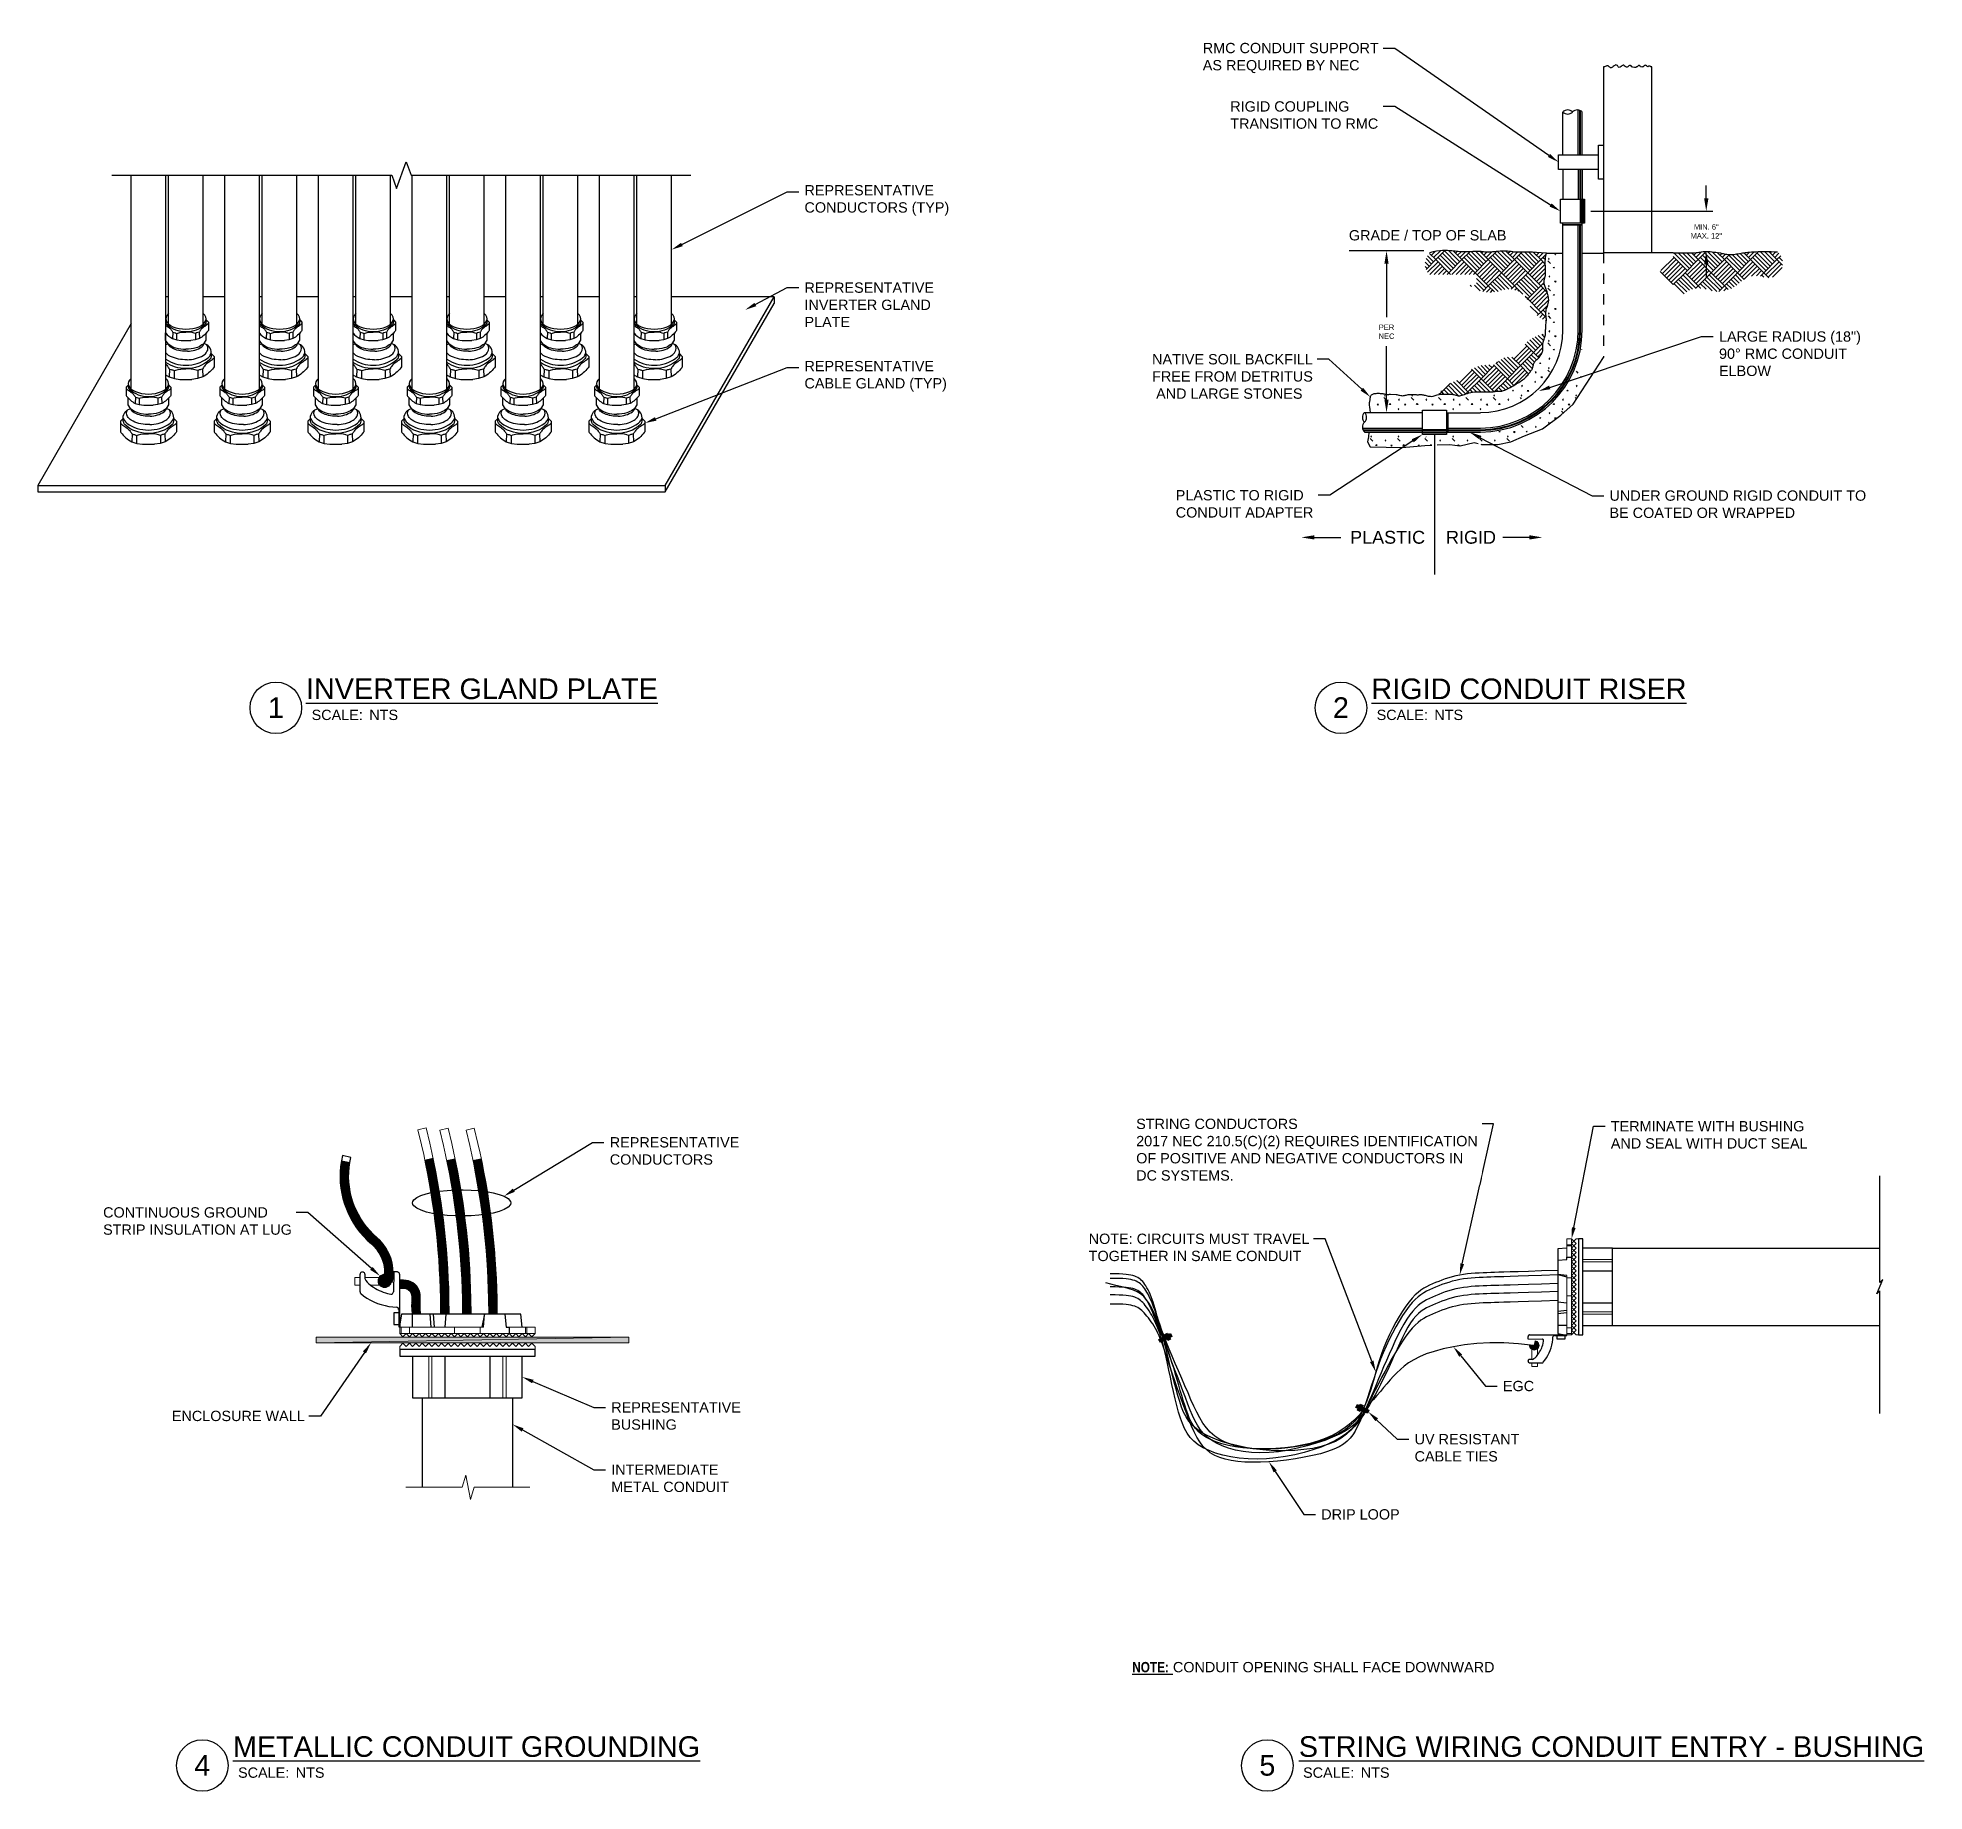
# Model space of a CAD drawing. Header units: feet. Extents: x 1 to 71.2, y 0 to 37.2.
# Drawn here: x 0.99 to 19.29, y 1.1 to 18.12 of the extents above; entities that cross this region are included whole.
import ezdxf
from ezdxf import colors
from ezdxf.entities.mleader import LeaderData, LeaderLine
from ezdxf.enums import TextEntityAlignment as Align
from ezdxf.math import Vec2, Vec3

# ---------------------------------------------------------------- set-up
doc = ezdxf.new("R2010")
doc.units = ezdxf.units.FT
doc.header["$MEASUREMENT"] = 0
doc.linetypes.add('HIDDEN2', pattern=[0.08, 0.035, -0.045])
doc.layers.add('G-ANNO-TEXT', color=1, linetype='Continuous')
doc.layers.add('G-ANNO-TEXT @ 1', color=1, linetype='Continuous')
doc.styles.add('NEI-A', font='arial.ttf')
doc.styles.get("Standard").update_dxf_attribs({"font": 'arial.ttf'})
doc.dimstyles.new('NEI-A', dxfattribs={"dimtxt": 0.1, "dimasz": 0.125, "dimexe": 0.0625, "dimexo": 0.0625, "dimgap": 0.0625, "dimtad": 0, "dimtih": 1, "dimtoh": 1, "dimdec": 4, "dimzin": 3, "dimdsep": 46, "dimlunit": 4, "dimtxsty": 'NEI-A', "dimcen": 0, "dimadec": 0, "dimazin": 0, "dimtfac": 0.75, "dimtdec": 4, "dimtofl": 0, "dimtmove": 0, "dimatfit": 3, "dimfxl": 1, "dimfrac": 1, "dimtolj": 1, "dimtzin": 0, "dimarcsym": 0})

msp = doc.modelspace()

# ---------------------------------------------------------------- texts
at = {"layer": 'G-ANNO-TEXT', "insert": (13.71172, 16.19742), "char_height": 0.1, "width": 2.2586398, "attachment_point": 4, "style": 'NEI-A'}
msp.add_mtext('GRADE / TOP OF SLAB', dxfattribs=at)
at = {"layer": 'G-ANNO-TEXT', "insert": (11.6093, 2.30319), "char_height": 0.1, "attachment_point": 4, "style": 'NEI-A'}
msp.add_mtext_dynamic_manual_height_columns('{\\fArial Narrow|b1|i0|c0|p34;\\LNOTE:} CONDUIT OPENING SHALL FACE DOWNWARD', width=3.5089127, gutter_width=0.625, heights=[0], dxfattribs=at)

# ---------------------------------------------------------------- blocks, each defined once
blk = doc.blocks.new('*D7')
at = {"color": 0, "lineweight": -2, "transparency": 16777216}
for p, q in [((14.077, 15.922), (14.077, 15.402)), ((14.077, 14.602), (14.077, 15.121))]:
    blk.add_line(p, q, dxfattribs=at)
at = {"color": 0, "transparency": 16777216}
for points in [[(14.056, 15.922), (14.097, 15.922), (14.077, 16.047)], [(14.056, 14.602), (14.097, 14.602), (14.077, 14.477)]]:
    blk.add_solid(points, dxfattribs=at)
at = {"layer": 'Defpoints', "color": 0, "transparency": 16777216}
for p in [(14.077, 16.047), (14.077, 14.477), (14.077, 14.477)]:
    blk.add_point(p, dxfattribs=at)
at = {"color": 0, "transparency": 16777216, "insert": (14.077, 15.262), "char_height": 0.1, "attachment_point": 5, "style": 'NEI-A'}
blk.add_mtext('\\A1;{\\H0.52083x;PER \\PNEC}', dxfattribs=at)
blk = doc.blocks.new('*D9')
at = {"color": 0, "lineweight": -2, "transparency": 16777216}
for p, q in [((17.179, 16.557), (17.179, 16.682)), ((16.06, 16.432), (17.242, 16.432)), ((17.179, 15.915), (17.179, 15.79))]:
    blk.add_line(p, q, dxfattribs=at)
at = {"color": 0, "transparency": 16777216}
for points in [[(17.158, 16.557), (17.2, 16.557), (17.179, 16.432)], [(17.158, 15.915), (17.2, 15.915), (17.179, 16.04)]]:
    blk.add_solid(points, dxfattribs=at)
at = {"layer": 'Defpoints', "color": 0, "transparency": 16777216}
for p in [(15.998, 16.432), (17.179, 16.04), (17.179, 16.04)]:
    blk.add_point(p, dxfattribs=at)
at = {"color": 0, "transparency": 16777216, "insert": (17.179, 16.236), "char_height": 0.1, "attachment_point": 5, "style": 'NEI-A'}
blk.add_mtext('\\A1;{\\H0.52083x;MIN. 6"\\PMAX. 12"}', dxfattribs=at)
blk = doc.blocks.new('DETAIL_TITLE')
blk.add_circle((0.592, -0.513), 0.25)
at = {"style": 'NEI-A'}
blk.add_attdef('DETAIL_TITLE_001', (0.91, -0.485), '', height=0.2, dxfattribs=at)
at = {"style": 'NEI-A', "flags": 8}
blk.add_attdef('#', text='', height=0.2, dxfattribs=at).set_placement((0.592, -0.511), align=Align.MIDDLE_CENTER)
at = {"style": 'NEI-A'}
for tag, p in [('SCALE:', (0.939, -0.738)), ('1"_=_', (1.547, -0.738))]:
    blk.add_attdef(tag, text='', height=0.1, dxfattribs=at).set_placement(p, align=Align.BOTTOM_LEFT)

# ---------------------------------------------------------------- dimensions: what is measured, and where the dimension line sits
at = {"color": 1}
dim = msp.add_linear_dim(base=(17.17903, 16.04037), p1=(15.99778, 16.43162), p2=(17.17903, 16.04037), angle=90, text='{\\H0.52083x;MIN. 6"\\PMAX. 12"}', dimstyle='NEI-A', dxfattribs=at)
dim.commit()
dim.dimension.update_dxf_attribs({"geometry": '*D9', "text_midpoint": (17.17903, 16.236), "dimtype": 160})
dim = msp.add_linear_dim(base=(14.07657, 14.47662), p1=(14.07657, 16.04662), p2=(14.07657, 14.47662), angle=90, text='{\\H0.52083x;PER \\PNEC}', dimstyle='NEI-A', dxfattribs=at)
dim.commit()
dim.dimension.update_dxf_attribs({"geometry": '*D7', "text_midpoint": (14.07657, 15.26162)})

# ---------------------------------------------------------------- hatches: boundary and pattern name
for color, points in [(102, [(3.92874, 7.16373), (4.01125, 7.15457), (3.92458, 7.11124)]), (102, [(4.01125, 7.15457), (3.92458, 7.11124), (4.00709, 7.10707)]), (102, [(3.93624, 7.21624), (4.01708, 7.20207), (3.92874, 7.16373)]), (102, [(4.01708, 7.20207), (3.92874, 7.16373), (4.01125, 7.15457)]), (1, [(4.77541, 7.07707), (4.82709, 7.24124), (4.74625, 7.22457)]), (1, [(4.85625, 7.09207), (4.77541, 7.07707), (4.82709, 7.24124)]), (1, [(4.98792, 7.0729), (5.03958, 7.23707), (4.95875, 7.2204)]), (1, [(5.06959, 7.08874), (4.98792, 7.0729), (5.03958, 7.23707)]), (1, [(5.24209, 7.0729), (5.29375, 7.23707), (5.21291, 7.2204)]), (1, [(5.32291, 7.08874), (5.24209, 7.0729), (5.29375, 7.23707)]), (102, [(3.92458, 7.11124), (4.00709, 7.10707), (3.92375, 7.05874)]), (102, [(4.00709, 7.10707), (3.92375, 7.05874), (4.00625, 7.05957)]), (102, [(3.92375, 7.05874), (4.00625, 7.05957), (3.92625, 7.00624)]), (102, [(4.00625, 7.05957), (3.92625, 7.00624), (4.00875, 7.01207)]), (102, [(3.92625, 7.00624), (4.00875, 7.01207), (3.93125, 6.95374)]), (102, [(4.00875, 7.01207), (3.93125, 6.95374), (4.01375, 6.96457)]), (102, [(3.93125, 6.95374), (4.01375, 6.96457), (3.94042, 6.90207)]), (102, [(4.01375, 6.96457), (3.94042, 6.90207), (4.02125, 6.9179)]), (1, [(4.80125, 6.92957), (4.85625, 7.09207), (4.77541, 7.07707)]), (1, [(4.88291, 6.9429), (4.80125, 6.92957), (4.85625, 7.09207)]), (1, [(5.01375, 6.92541), (5.06959, 7.08874), (4.98792, 7.0729)]), (1, [(5.09541, 6.93874), (5.01375, 6.92541), (5.06959, 7.08874)]), (1, [(5.26791, 6.92541), (5.32291, 7.08874), (5.24209, 7.0729)]), (1, [(5.34959, 6.93874), (5.26791, 6.92541), (5.32291, 7.08874)]), (102, [(3.94042, 6.90207), (4.02125, 6.9179), (3.95209, 6.85041)]), (102, [(4.02125, 6.9179), (3.95209, 6.85041), (4.03208, 6.87124)]), (102, [(3.95209, 6.85041), (4.03208, 6.87124), (3.96709, 6.79957)]), (102, [(4.03208, 6.87124), (3.96709, 6.79957), (4.04542, 6.8254)]), (102, [(3.96709, 6.79957), (4.04542, 6.8254), (3.98458, 6.7504)]), (102, [(4.04542, 6.8254), (3.98458, 6.7504), (4.06124, 6.78123)]), (102, [(3.98458, 6.7504), (4.06124, 6.78123), (4.00542, 6.70207)]), (102, [(4.06124, 6.78123), (4.00542, 6.70207), (4.08041, 6.73707)]), (1, [(4.82375, 6.78123), (4.88291, 6.9429), (4.80125, 6.92957)]), (1, [(4.90624, 6.7929), (4.82375, 6.78123), (4.88291, 6.9429)]), (1, [(4.84374, 6.63207), (4.90624, 6.7929), (4.82375, 6.78123)]), (1, [(4.92625, 6.64207), (4.84374, 6.63207), (4.90624, 6.7929)]), (1, [(5.03709, 6.77707), (5.09541, 6.93874), (5.01375, 6.92541)]), (1, [(5.11875, 6.78873), (5.03709, 6.77707), (5.09541, 6.93874)]), (1, [(5.05708, 6.62791), (5.11875, 6.78873), (5.03709, 6.77707)]), (1, [(5.13875, 6.6379), (5.05708, 6.62791), (5.11875, 6.78873)]), (1, [(5.29041, 6.77707), (5.34959, 6.93874), (5.26791, 6.92541)]), (1, [(5.37292, 6.78873), (5.29041, 6.77707), (5.34959, 6.93874)]), (1, [(5.31042, 6.62791), (5.37292, 6.78873), (5.29041, 6.77707)]), (1, [(5.39291, 6.6379), (5.31042, 6.62791), (5.37292, 6.78873)]), (102, [(4.00542, 6.70207), (4.08041, 6.73707), (4.02959, 6.65541)]), (102, [(4.08041, 6.73707), (4.02959, 6.65541), (4.10208, 6.69457)]), (102, [(4.02959, 6.65541), (4.10208, 6.69457), (4.05541, 6.60957)]), (102, [(4.10208, 6.69457), (4.05541, 6.60957), (4.12625, 6.65374)]), (102, [(4.05541, 6.60957), (4.12625, 6.65374), (4.08541, 6.56623)]), (102, [(4.12625, 6.65374), (4.08541, 6.56623), (4.15208, 6.61374)]), (102, [(4.08541, 6.56623), (4.15208, 6.61374), (4.11709, 6.52374)]), (102, [(4.15208, 6.61374), (4.11709, 6.52374), (4.18125, 6.57624)]), (1, [(4.86125, 6.4829), (4.92625, 6.64207), (4.84374, 6.63207)]), (1, [(4.94292, 6.49123), (4.86125, 6.4829), (4.92625, 6.64207)]), (1, [(5.07375, 6.47874), (5.13875, 6.6379), (5.05708, 6.62791)]), (1, [(5.15624, 6.48707), (5.07375, 6.47874), (5.13875, 6.6379)]), (1, [(5.32709, 6.47874), (5.39291, 6.6379), (5.31042, 6.62791)]), (1, [(5.40958, 6.48707), (5.32709, 6.47874), (5.39291, 6.6379)]), (102, [(4.11709, 6.52374), (4.18125, 6.57624), (4.15125, 6.48373)]), (102, [(4.18125, 6.57624), (4.15125, 6.48373), (4.21208, 6.53957)]), (102, [(4.15125, 6.48373), (4.21208, 6.53957), (4.18791, 6.44624)]), (102, [(4.21208, 6.53957), (4.18791, 6.44624), (4.24542, 6.5054)]), (102, [(4.18791, 6.44624), (4.24542, 6.5054), (4.22708, 6.4104)]), (102, [(4.24542, 6.5054), (4.22708, 6.4104), (4.28042, 6.47374)]), (102, [(4.24874, 6.3904), (4.28042, 6.47374), (4.22708, 6.4104)]), (102, [(4.30792, 6.4479), (4.24874, 6.3904), (4.28042, 6.47374)]), (102, [(4.26958, 6.3679), (4.30792, 6.4479), (4.24874, 6.3904)]), (102, [(4.33292, 6.4204), (4.26958, 6.3679), (4.30792, 6.4479)]), (102, [(4.28792, 6.34373), (4.33292, 6.4204), (4.26958, 6.3679)]), (102, [(4.35542, 6.39124), (4.28792, 6.34373), (4.33292, 6.4204)]), (1, [(4.87459, 6.3329), (4.94292, 6.49123), (4.86125, 6.4829)]), (1, [(4.95708, 6.33957), (4.87459, 6.3329), (4.94292, 6.49123)]), (1, [(5.08708, 6.32957), (5.15624, 6.48707), (5.07375, 6.47874)]), (1, [(5.16959, 6.33624), (5.08708, 6.32957), (5.15624, 6.48707)]), (1, [(5.34125, 6.32957), (5.40958, 6.48707), (5.32709, 6.47874)]), (1, [(5.42375, 6.33624), (5.34125, 6.32957), (5.40958, 6.48707)]), (102, [(4.30459, 6.3179), (4.35542, 6.39124), (4.28792, 6.34373)]), (102, [(4.37625, 6.35957), (4.30459, 6.3179), (4.35542, 6.39124)]), (102, [(4.31875, 6.29124), (4.37625, 6.35957), (4.30459, 6.3179)]), (102, [(4.39375, 6.32707), (4.31875, 6.29124), (4.37625, 6.35957)]), (102, [(4.33125, 6.2629), (4.39375, 6.32707), (4.31875, 6.29124)]), (102, [(4.40875, 6.2929), (4.33125, 6.2629), (4.39375, 6.32707)]), (102, [(4.34125, 6.23457), (4.40875, 6.2929), (4.33125, 6.2629)]), (102, [(4.42042, 6.2579), (4.34125, 6.23457), (4.40875, 6.2929)]), (102, [(4.34792, 6.20457), (4.42042, 6.2579), (4.34125, 6.23457)]), (102, [(4.42959, 6.22124), (4.34792, 6.20457), (4.42042, 6.2579)]), (1, [(4.88541, 6.18374), (4.95708, 6.33957), (4.87459, 6.3329)]), (1, [(4.96792, 6.18874), (4.88541, 6.18374), (4.95708, 6.33957)]), (1, [(5.09792, 6.17957), (5.16959, 6.33624), (5.08708, 6.32957)]), (1, [(5.18041, 6.18457), (5.09792, 6.17957), (5.16959, 6.33624)]), (1, [(5.35208, 6.17957), (5.42375, 6.33624), (5.34125, 6.32957)]), (1, [(5.43458, 6.18457), (5.35208, 6.17957), (5.42375, 6.33624)]), (1, [(4.29375, 6.0679), (4.29208, 6.05373), (4.35625, 6.05207)]), (1, [(4.29208, 6.05373), (4.35625, 6.05207), (4.29292, 6.03873)]), (1, [(4.35625, 6.05207), (4.29292, 6.03873), (4.29791, 6.02457)]), (1, [(4.35625, 6.05207), (4.29958, 6.08207), (4.29375, 6.0679)]), (1, [(4.29791, 6.02457), (4.30541, 6.01207), (4.35625, 6.05207)]), (1, [(4.30708, 6.09373), (4.35625, 6.05207), (4.29958, 6.08207)]), (1, [(4.30541, 6.01207), (4.35625, 6.05207), (4.31542, 6.00207)]), (1, [(4.31792, 6.10374), (4.30708, 6.09373), (4.35625, 6.05207)]), (1, [(4.35625, 6.05207), (4.31542, 6.00207), (4.32791, 5.99374)]), (1, [(4.35625, 6.05207), (4.33125, 6.11124), (4.31792, 6.10374)]), (1, [(4.32791, 5.99374), (4.34125, 5.98874), (4.35625, 6.05207)]), (1, [(4.34541, 6.1154), (4.35625, 6.05207), (4.33125, 6.11124)]), (1, [(4.34125, 5.98874), (4.35625, 6.05207), (4.35625, 5.98707)]), (1, [(4.35958, 6.11623), (4.34541, 6.1154), (4.35625, 6.05207)]), (102, [(4.35291, 6.17457), (4.42959, 6.22124), (4.34792, 6.20457)]), (102, [(4.34792, 6.05373), (4.43458, 6.0729), (4.35291, 6.08374)]), (102, [(4.42874, 6.03624), (4.34792, 6.05373), (4.43458, 6.0729)]), (102, [(4.43542, 6.18457), (4.35291, 6.17457), (4.42959, 6.22124)]), (102, [(4.35542, 6.14457), (4.43542, 6.18457), (4.35291, 6.17457)]), (102, [(4.35291, 6.08374), (4.43791, 6.1104), (4.35542, 6.11374)]), (102, [(4.43458, 6.0729), (4.35291, 6.08374), (4.43791, 6.1104)]), (102, [(4.43791, 6.14707), (4.35542, 6.14457), (4.43542, 6.18457)]), (102, [(4.43791, 6.1104), (4.35542, 6.11374), (4.43791, 6.14707)]), (102, [(4.35542, 6.11374), (4.43791, 6.14707), (4.35542, 6.14457)]), (1, [(4.35625, 6.05207), (4.35625, 5.98707), (4.37042, 5.98874)]), (1, [(4.37042, 5.98874), (4.38458, 5.99374), (4.35625, 6.05207)]), (1, [(4.38458, 5.99374), (4.35625, 6.05207), (4.39709, 6.00124)]), (1, [(4.35625, 6.05207), (4.39709, 6.00124), (4.40708, 6.01207)]), (1, [(4.40708, 6.01207), (4.41541, 6.02457), (4.35625, 6.05207)]), (1, [(4.41541, 6.02457), (4.35625, 6.05207), (4.41959, 6.03791)]), (1, [(4.50208, 6.06123), (4.50208, 5.97874), (4.54041, 6.06123)]), (1, [(4.50208, 5.97874), (4.54041, 6.06123), (4.54041, 5.97874)]), (1, [(4.56375, 6.05957), (4.55208, 5.9779), (4.54041, 6.06123)]), (1, [(4.55208, 5.9779), (4.54041, 6.06123), (4.54041, 5.97874)]), (1, [(4.56291, 5.97541), (4.56375, 6.05957), (4.55208, 5.9779)]), (1, [(4.58708, 6.05457), (4.56291, 5.97541), (4.56375, 6.05957)]), (1, [(4.57375, 5.97124), (4.58708, 6.05457), (4.56291, 5.97541)]), (1, [(4.60958, 6.04623), (4.57375, 5.97124), (4.58708, 6.05457)]), (1, [(4.58459, 5.9654), (4.60958, 6.04623), (4.57375, 5.97124)]), (1, [(4.63042, 6.03457), (4.58459, 5.9654), (4.60958, 6.04623)]), (1, [(4.89291, 6.03374), (4.96792, 6.18874), (4.88541, 6.18374)]), (1, [(4.97542, 6.03707), (4.89291, 6.03374), (4.96792, 6.18874)]), (1, [(5.10542, 6.02957), (5.18041, 6.18457), (5.09792, 6.17957)]), (1, [(5.18875, 6.0329), (5.10542, 6.02957), (5.18041, 6.18457)]), (1, [(5.35959, 6.02957), (5.43458, 6.18457), (5.35208, 6.17957)]), (1, [(5.44208, 6.0329), (5.35959, 6.02957), (5.43458, 6.18457)]), (1, [(4.59374, 5.95874), (4.63042, 6.03457), (4.58459, 5.9654)]), (1, [(4.64876, 6.01957), (4.59374, 5.95874), (4.63042, 6.03457)]), (1, [(4.60124, 5.9504), (4.64876, 6.01957), (4.59374, 5.95874)]), (1, [(4.66541, 6.00291), (4.60124, 5.9504), (4.64876, 6.01957)]), (1, [(4.60792, 5.94041), (4.66541, 6.00291), (4.60124, 5.9504)]), (1, [(4.67874, 5.9829), (4.60792, 5.94041), (4.66541, 6.00291)]), (1, [(4.61375, 5.9304), (4.67874, 5.9829), (4.60792, 5.94041)]), (1, [(4.68958, 5.96207), (4.61375, 5.9304), (4.67874, 5.9829)]), (1, [(4.61709, 5.91874), (4.68958, 5.96207), (4.61375, 5.9304)]), (1, [(4.69708, 5.93957), (4.61709, 5.91874), (4.68958, 5.96207)]), (1, [(4.61958, 5.9079), (4.69708, 5.93957), (4.61709, 5.91874)]), (1, [(4.61791, 5.83873), (4.70209, 5.89207), (4.61958, 5.89624)]), (1, [(4.70125, 5.83873), (4.61791, 5.83873), (4.70209, 5.89207)]), (1, [(4.70125, 5.91624), (4.61958, 5.9079), (4.69708, 5.93957)]), (1, [(4.70209, 5.89207), (4.61958, 5.89624), (4.70125, 5.91624)]), (1, [(4.61958, 5.89624), (4.70125, 5.91624), (4.61958, 5.9079)]), (1, [(4.89792, 5.8829), (4.97542, 6.03707), (4.89291, 6.03374)]), (1, [(4.98042, 5.88457), (4.89792, 5.8829), (4.97542, 6.03707)]), (1, [(4.89958, 5.7329), (4.98042, 5.88457), (4.89792, 5.8829)]), (1, [(4.98209, 5.7329), (4.89958, 5.7329), (4.98042, 5.88457)]), (1, [(5.11041, 5.87957), (5.18875, 6.0329), (5.10542, 6.02957)]), (1, [(5.19292, 5.88124), (5.11041, 5.87957), (5.18875, 6.0329)]), (1, [(5.11208, 5.72874), (5.19292, 5.88124), (5.11041, 5.87957)]), (1, [(5.19459, 5.72874), (5.11208, 5.72874), (5.19292, 5.88124)]), (1, [(5.36458, 5.87957), (5.44208, 6.0329), (5.35959, 6.02957)]), (1, [(5.44708, 5.88124), (5.36458, 5.87957), (5.44208, 6.0329)]), (1, [(5.36542, 5.72874), (5.44708, 5.88124), (5.36458, 5.87957)]), (1, [(5.44875, 5.72874), (5.36542, 5.72874), (5.44708, 5.88124)]), (1, [(4.61958, 5.78207), (4.70125, 5.83873), (4.61791, 5.83873)]), (1, [(4.70209, 5.7854), (4.61958, 5.78207), (4.70125, 5.83873)]), (1, [(4.62292, 5.72541), (4.70209, 5.7854), (4.61958, 5.78207)]), (1, [(4.70541, 5.7329), (4.62292, 5.72541), (4.70209, 5.7854)]), (1, [(6.72375, 5.4504), (6.72375, 5.50707), (3.69042, 5.4504)]), (1, [(6.72375, 5.50707), (3.69042, 5.4504), (3.69042, 5.50707)]), (1, [(15.46494, 5.42846), (15.46553, 5.41844), (15.51035, 5.4261)]), (1, [(15.46553, 5.41844), (15.51035, 5.4261), (15.46848, 5.40842)]), (1, [(15.51035, 5.4261), (15.46848, 5.40842), (15.47379, 5.39898)]), (1, [(15.47379, 5.39898), (15.48086, 5.39131), (15.51035, 5.4261)]), (1, [(15.48086, 5.39131), (15.51035, 5.4261), (15.48912, 5.38601)]), (1, [(15.51035, 5.4261), (15.48912, 5.38601), (15.49914, 5.38188)]), (1, [(15.49914, 5.38188), (15.50917, 5.3807), (15.51035, 5.4261)]), (1, [(15.50917, 5.3807), (15.51035, 5.4261), (15.51978, 5.3813)]), (1, [(15.5298, 5.46797), (15.51035, 5.4261), (15.52037, 5.47092)]), (1, [(15.53865, 5.46207), (15.5298, 5.46797), (15.51035, 5.4261)]), (1, [(15.51035, 5.4261), (15.54631, 5.455), (15.53865, 5.46207)]), (1, [(15.55162, 5.44615), (15.51035, 5.4261), (15.54631, 5.455)]), (1, [(15.55516, 5.43613), (15.55162, 5.44615), (15.51035, 5.4261)]), (1, [(15.51035, 5.4261), (15.55634, 5.4261), (15.55516, 5.43613)]), (1, [(15.51035, 5.4261), (15.51978, 5.3813), (15.5298, 5.38483)]), (1, [(15.5298, 5.38483), (15.53865, 5.39013), (15.51035, 5.4261)]), (1, [(15.53865, 5.39013), (15.51035, 5.4261), (15.54572, 5.39722)]), (1, [(15.51035, 5.4261), (15.54572, 5.39722), (15.55162, 5.40606)]), (1, [(15.55162, 5.40606), (15.55516, 5.41549), (15.51035, 5.4261)]), (1, [(15.55516, 5.41549), (15.51035, 5.4261), (15.55634, 5.4261)])]:
    msp.add_hatch(color=color).paths.add_polyline_path(points)
h = msp.add_hatch(color=1)
h.dxf.hatch_style = 1
h.paths.add_polyline_path([(11.94727, 5.48831), (11.93273, 5.51687), (11.86868, 5.48426), (11.88322, 5.45569)])
h.paths.add_polyline_path([(11.98104, 5.48774), (11.95213, 5.54451), (11.92555, 5.53097), (11.95445, 5.47421)])
h.paths.add_polyline_path([(11.99494, 5.51258), (11.98039, 5.54114), (11.95931, 5.53041), (11.97386, 5.50184)])
h = msp.add_hatch(color=1)
h.dxf.hatch_style = 1
h.paths.add_polyline_path([(13.84197, 4.82769), (13.82788, 4.7989), (13.89244, 4.76731), (13.90653, 4.79611)])
h.paths.add_polyline_path([(13.82212, 4.85502), (13.79413, 4.7978), (13.82092, 4.78469), (13.84892, 4.84191)])
h.paths.add_polyline_path([(13.79392, 4.8512), (13.77983, 4.82241), (13.80108, 4.81201), (13.81517, 4.84081)])

# ---------------------------------------------------------------- linework, layer by layer
at = {"color": 1}
for p, q in [((15.97403, 16.02537), (16.18153, 16.02537)), ((16.85841, 16.02662), (16.18153, 16.02662)), ((8.13505, 15.59964), (8.13505, 15.53714)), ((2.23255, 15.37553), (2.23365, 15.37663)), ((2.62307, 15.37716), (2.64558, 15.35464)), ((3.14125, 15.37553), (3.14235, 15.37663)), ((3.53176, 15.37716), (3.55428, 15.35464)), ((4.04994, 15.37553), (4.05105, 15.37663)), ((4.44046, 15.37716), (4.46298, 15.35464)), ((4.95864, 15.37553), (4.95974, 15.37663)), ((5.34916, 15.37716), (5.37167, 15.35464)), ((5.86734, 15.37553), (5.86844, 15.37663)), ((6.25786, 15.37716), (6.28037, 15.35464)), ((6.77604, 15.37553), (6.77714, 15.37663)), ((7.07924, 13.70842), (8.13505, 15.53714)), ((7.16656, 15.37716), (7.18907, 15.35464)), ((1.84818, 14.72508), (1.87017, 14.74707)), ((2.25959, 14.74759), (2.2821, 14.72508)), ((2.75688, 14.72508), (2.77887, 14.74707)), ((3.16828, 14.74759), (3.1908, 14.72508)), ((3.66558, 14.72508), (3.68757, 14.74707)), ((4.07698, 14.74759), (4.0995, 14.72508)), ((4.57428, 14.72508), (4.59626, 14.74707)), ((4.98568, 14.74759), (5.00819, 14.72508)), ((5.48297, 14.72508), (5.50496, 14.74707)), ((5.89438, 14.74759), (5.91689, 14.72508)), ((6.39167, 14.72508), (6.41366, 14.74707)), ((6.80308, 14.74759), (6.82559, 14.72508)), ((14.54215, 14.26537), (14.54215, 12.90772)), ((0.99026, 13.77092), (0.99026, 13.70842)), ((7.07924, 13.77092), (7.07924, 13.70842)), ((0.99026, 13.70842), (7.07924, 13.70842)), ((18.86234, 6.03626), (18.86234, 7.06976)), ((16.26922, 6.37012), (18.86234, 6.37012)), ((18.83313, 5.92627), (18.89155, 6.06606)), ((18.86234, 6.03626), (18.89155, 6.06606)), ((18.86234, 5.95608), (18.83313, 5.92627)), ((18.86234, 4.7656), (18.86234, 5.95608)), ((16.26922, 5.61833), (18.86234, 5.61833))]:
    msp.add_line(p, q, dxfattribs=at)
for points in [[(16.65028, 17.83287), (16.64653, 17.83287), (16.64028, 17.83412), (16.63528, 17.83787), (16.62778, 17.83912), (16.62028, 17.83787), (16.61278, 17.83412), (16.60653, 17.83662), (16.60153, 17.84162), (16.59653, 17.84537), (16.58903, 17.84787), (16.58153, 17.84662), (16.57403, 17.83912), (16.56778, 17.83412), (16.56153, 17.83162), (16.55403, 17.82912), (16.54778, 17.83162), (16.54153, 17.83412), (16.53653, 17.83787), (16.52653, 17.84537), (16.52028, 17.84537), (16.51528, 17.83912), (16.50903, 17.83412), (16.50403, 17.83162), (16.49653, 17.82537), (16.48153, 17.82537), (16.46653, 17.82787), (16.45778, 17.83162), (16.45028, 17.84162), (16.44278, 17.84537), (16.43528, 17.84662), (16.42903, 17.84287), (16.42528, 17.83787), (16.41778, 17.83412), (16.41153, 17.82912), (16.40653, 17.82787), (16.39278, 17.83662), (16.38403, 17.84287), (16.37903, 17.84787), (16.37153, 17.84912), (16.36528, 17.84662), (16.36028, 17.84162), (16.35278, 17.83662), (16.34403, 17.82912), (16.33403, 17.82537), (16.32778, 17.82787), (16.32278, 17.83287), (16.32028, 17.83912), (16.31653, 17.84537), (16.30903, 17.85037), (16.30278, 17.85162), (16.29528, 17.84787), (16.29028, 17.84537), (16.28403, 17.84162), (16.27653, 17.83662), (16.26903, 17.82912), (16.26153, 17.82537), (16.25528, 17.82162), (16.24778, 17.82412), (16.24278, 17.82787), (16.23778, 17.83162), (16.23278, 17.83662), (16.22653, 17.84162), (16.21903, 17.84287), (16.21403, 17.84162), (16.20653, 17.83912), (16.19778, 17.83662), (16.19028, 17.83287), (16.18153, 17.83287)], [(16.18153, 17.83412), (16.18153, 16.02662)], [(16.65028, 16.02662), (16.65028, 17.83412)], [(15.78653, 16.97912), (15.78653, 17.39287)], [(15.93653, 16.97912), (15.93653, 17.41162)], [(15.95153, 16.97912), (15.95153, 17.40787)], [(15.95903, 16.97912), (15.95903, 17.40412)], [(15.97403, 16.97912), (15.97403, 17.39287)], [(16.18153, 16.74412), (16.13403, 16.74412), (16.13403, 17.07287), (16.18153, 17.07287)], [(1.7096, 16.78074), (4.42456, 16.78074), (4.47144, 16.65195), (4.56519, 16.90952), (4.61206, 16.78074), (7.32702, 16.78074)], [(15.74528, 16.97912), (16.13403, 16.97912)], [(15.74528, 16.83787), (15.74528, 16.97912)], [(1.8971, 14.70604), (1.8971, 16.78074)], [(2.23255, 14.70604), (2.23255, 16.78074)], [(2.26058, 15.33561), (2.26058, 16.78074)], [(2.59603, 15.33561), (2.59603, 16.78074)], [(2.8058, 14.70604), (2.8058, 16.78074)], [(3.14125, 14.70604), (3.14125, 16.78074)], [(3.16928, 15.33561), (3.16928, 16.78074)], [(3.50473, 15.33561), (3.50473, 16.78074)], [(3.7145, 14.70604), (3.7145, 16.78074)], [(4.04994, 14.70604), (4.04994, 16.78074)], [(4.07798, 15.33561), (4.07798, 16.78074)], [(4.41342, 15.33561), (4.41342, 16.78074)], [(4.6232, 14.70604), (4.6232, 16.78074)], [(4.95864, 14.70604), (4.95864, 16.78074)], [(4.98668, 15.33561), (4.98668, 16.78074)], [(5.32212, 15.33561), (5.32212, 16.78074)], [(5.5319, 14.70604), (5.5319, 16.78074)], [(5.86734, 14.70604), (5.86734, 16.78074)], [(5.89538, 15.33561), (5.89538, 16.78074)], [(6.23082, 15.33561), (6.23082, 16.78074)], [(6.44059, 14.70604), (6.44059, 16.78074)], [(6.77604, 14.70604), (6.77604, 16.78074)], [(6.80407, 15.33561), (6.80407, 16.78074)], [(7.13952, 15.33561), (7.13952, 16.78074)], [(16.13403, 16.83787), (15.74528, 16.83787)], [(15.78653, 16.83787), (15.78653, 16.54912)], [(15.93653, 16.83787), (15.93653, 16.54912)], [(15.95153, 16.83787), (15.95153, 16.54912)], [(15.95903, 16.83787), (15.95903, 16.54912)], [(15.97403, 16.83787), (15.97403, 16.54912)], [(15.76403, 16.54912), (15.99778, 16.54912), (15.99778, 16.31412), (15.76403, 16.31412), (15.76403, 16.54912)], [(15.95403, 16.54912), (15.95403, 16.31412)], [(15.96153, 16.54912), (15.96153, 16.31412)], [(15.97653, 16.54912), (15.97653, 16.31412)], [(15.98403, 16.54912), (15.98403, 16.31412)], [(15.78653, 15.27662), (15.78653, 16.31412)], [(15.78653, 16.30287), (15.97403, 16.30287)], [(15.78653, 16.29787), (15.97403, 16.29787)], [(15.93653, 15.27662), (15.93653, 16.29787)], [(15.95153, 15.27662), (15.95153, 16.29787)], [(15.95903, 15.27662), (15.95903, 16.29787)], [(15.97403, 15.27662), (15.97403, 16.31412)], [(14.43903, 16.04662), (13.7141, 16.04662)], [(14.11403, 14.65537), (14.17028, 14.65412), (14.17778, 14.65162), (14.18653, 14.64911), (14.19528, 14.64786), (14.20403, 14.64537), (14.21403, 14.64287), (14.22278, 14.64287), (14.23153, 14.64162), (14.24153, 14.64287), (14.25028, 14.64287), (14.25903, 14.64537), (14.26778, 14.64662), (14.27653, 14.64911), (14.28528, 14.65162), (14.29403, 14.65287), (14.30278, 14.65412), (14.33778, 14.65412), (14.34653, 14.65287), (14.35528, 14.65162), (14.36403, 14.65162), (14.37153, 14.65037), (14.38653, 14.65037), (14.39403, 14.65162), (14.41778, 14.65162), (14.42528, 14.65037), (14.43403, 14.64911), (14.44278, 14.64786), (14.45153, 14.64537), (14.46028, 14.64287), (14.47028, 14.64037), (14.48028, 14.63786), (14.49028, 14.63537), (14.50028, 14.63537), (14.51028, 14.63412), (14.53028, 14.63662), (14.54028, 14.63911), (14.55028, 14.64287), (14.55903, 14.64537), (14.56903, 14.64911), (14.58653, 14.65412), (14.59528, 14.65537), (14.61278, 14.65787), (14.65653, 14.65787), (14.66528, 14.65662), (14.68403, 14.65662), (14.69403, 14.65537), (14.70403, 14.65537), (14.72153, 14.65287), (14.73028, 14.65162), (14.73903, 14.64911), (14.74778, 14.64786), (14.75528, 14.64537), (14.76278, 14.64287), (14.77153, 14.64162), (14.78028, 14.64037), (14.78903, 14.64162), (14.79903, 14.64287), (14.81028, 14.64537), (14.82153, 14.64911), (14.83403, 14.65412), (14.84778, 14.65911), (14.86278, 14.66412), (14.87778, 14.66911), (14.89403, 14.67287), (14.91153, 14.67662), (14.92903, 14.67911), (14.94778, 14.68036), (14.98653, 14.68036), (15.00528, 14.67911), (15.02403, 14.67911), (15.04153, 14.67787), (15.07278, 14.67787), (15.08653, 14.67911), (15.09903, 14.67911), (15.11153, 14.68036), (15.12153, 14.68287), (15.13153, 14.68287), (15.14903, 14.68537), (15.16403, 14.68537), (15.17028, 14.68412), (15.17778, 14.68412), (15.18528, 14.68537), (15.19403, 14.68537), (15.20278, 14.68787), (15.21278, 14.69036), (15.22403, 14.69537), (15.23653, 14.70036), (15.24903, 14.70662), (15.26403, 14.71412), (15.27778, 14.72161), (15.29278, 14.73037), (15.30653, 14.73787), (15.32028, 14.74662), (15.33528, 14.75537), (15.34778, 14.76286), (15.36028, 14.77037), (15.37278, 14.77787), (15.38403, 14.78536), (15.39528, 14.79411), (15.40528, 14.80162), (15.41528, 14.80912), (15.42403, 14.81787), (15.43153, 14.82536), (15.43903, 14.83287), (15.44653, 14.84162), (15.45278, 14.84912), (15.45778, 14.85661), (15.46403, 14.86412), (15.46903, 14.87037), (15.47403, 14.87662), (15.47778, 14.88162), (15.48153, 14.88786), (15.48528, 14.89287), (15.48903, 14.89786), (15.49153, 14.90287), (15.49403, 14.90787), (15.49653, 14.91412), (15.49778, 14.92036), (15.49903, 14.92662), (15.50028, 14.93287), (15.50153, 14.93912), (15.50403, 14.94662), (15.50528, 14.95287), (15.50778, 14.95912), (15.51153, 14.96537), (15.51528, 14.97161), (15.52028, 14.97662), (15.52528, 14.98286), (15.53153, 14.98787), (15.53778, 14.99412), (15.54403, 15.00037), (15.55028, 15.00662), (15.55778, 15.01286), (15.56403, 15.02037), (15.56903, 15.02787), (15.57528, 15.03662), (15.58028, 15.04411), (15.58403, 15.05287), (15.59153, 15.07037), (15.59278, 15.07787), (15.59403, 15.08661), (15.59403, 15.11037), (15.59278, 15.11786), (15.59278, 15.13412), (15.59403, 15.14287), (15.59528, 15.15287), (15.59778, 15.16162), (15.60028, 15.17162), (15.60778, 15.19161), (15.61028, 15.20161), (15.61403, 15.21161), (15.61528, 15.22161), (15.61778, 15.23161), (15.61903, 15.24161), (15.62028, 15.25162), (15.62028, 15.28162), (15.62153, 15.29162), (15.62153, 15.30162), (15.62278, 15.31162), (15.62278, 15.32287), (15.62403, 15.33287), (15.62528, 15.34412), (15.62653, 15.35412), (15.62653, 15.36537), (15.62778, 15.37537), (15.62778, 15.38537), (15.62653, 15.39537), (15.62528, 15.40537), (15.62528, 15.41537), (15.62403, 15.42412), (15.62278, 15.43412), (15.62278, 15.44412), (15.62403, 15.45412), (15.62528, 15.46537), (15.62653, 15.47537), (15.63028, 15.48662), (15.63403, 15.49912), (15.63778, 15.51037), (15.64153, 15.52286), (15.64528, 15.53537), (15.64778, 15.54787), (15.65028, 15.57287), (15.64903, 15.58536), (15.64778, 15.59912), (15.64528, 15.61162), (15.64278, 15.62412), (15.63903, 15.63662), (15.63528, 15.64786), (15.63153, 15.65911), (15.62653, 15.67036), (15.62278, 15.68036), (15.61903, 15.69036), (15.61528, 15.69912), (15.61153, 15.70787), (15.60903, 15.71662), (15.60653, 15.72662), (15.60528, 15.73537), (15.60528, 15.74412), (15.60653, 15.75286), (15.60778, 15.76162), (15.60903, 15.77037), (15.61153, 15.78037), (15.61403, 15.78912), (15.61528, 15.79912), (15.61778, 15.80912), (15.61903, 15.81912), (15.61903, 15.82912), (15.62028, 15.83912), (15.62028, 15.86037), (15.61903, 15.87037), (15.61903, 15.88162), (15.61778, 15.89287), (15.61778, 15.90537), (15.61653, 15.91787), (15.61653, 15.94537), (15.61778, 15.96161), (15.62028, 15.98037), (15.62278, 16.00162), (15.62778, 16.02537)], [(14.49153, 15.89786), (14.45153, 15.93787)], [(14.51278, 15.91911), (14.46028, 15.97161)], [(14.46028, 15.86661), (14.55528, 15.96161)], [(14.53403, 15.94036), (14.47403, 15.99912)], [(14.47528, 15.83912), (14.57653, 15.94036)], [(14.55528, 15.96161), (14.49403, 16.02286)], [(15.62778, 16.02537), (15.57778, 16.02912), (15.53278, 16.03162), (15.49403, 16.03287), (15.35778, 16.03287), (15.33778, 16.03411), (15.31903, 16.03537), (15.30153, 16.03787), (15.28528, 16.04037), (15.26778, 16.04162), (15.25153, 16.04411), (15.23403, 16.04537), (15.19903, 16.04537), (15.18028, 16.04411), (15.16153, 16.04162), (15.14153, 16.04037), (15.12403, 16.03787), (15.10653, 16.03662), (15.09028, 16.03411), (15.07528, 16.03411), (15.06278, 16.03287), (15.05028, 16.03411), (15.04028, 16.03411), (15.03028, 16.03537), (15.01903, 16.03662), (15.00903, 16.03787), (14.99653, 16.03912), (14.98278, 16.04037), (14.95028, 16.04037), (14.93153, 16.03912), (14.91278, 16.03912), (14.89278, 16.03787), (14.87278, 16.03662), (14.80278, 16.03662), (14.78778, 16.03787), (14.77278, 16.03912), (14.75778, 16.04037), (14.74278, 16.04287), (14.72653, 16.04411), (14.70903, 16.04662), (14.68903, 16.04787), (14.66778, 16.04912), (14.62028, 16.04912), (14.59278, 16.04662), (14.56278, 16.04287), (14.53028, 16.03662), (14.49528, 16.02787)], [(14.51278, 16.00412), (14.54903, 16.04037)], [(14.53403, 15.98287), (14.59903, 16.04787)], [(14.55528, 15.96161), (14.64278, 16.04912)], [(14.68278, 15.83412), (14.55528, 15.96161)], [(14.70403, 15.85537), (14.57653, 15.98287)], [(14.72528, 15.87662), (14.59778, 16.00412)], [(14.74653, 15.89786), (14.61903, 16.02537)], [(14.76653, 15.91911), (14.64028, 16.04662)], [(14.78778, 15.94036), (14.68028, 16.04787)], [(14.68278, 15.83412), (14.80903, 15.96161)], [(14.70903, 15.81912), (14.83028, 15.94036)], [(14.80903, 15.96161), (14.72653, 16.04411)], [(14.74653, 16.02537), (14.76153, 16.04037)], [(14.76653, 16.00412), (14.80028, 16.03662)], [(14.78778, 15.98287), (14.84153, 16.03662)], [(14.80903, 15.96161), (14.88528, 16.03787)], [(14.93653, 15.83412), (14.80903, 15.96161)], [(14.95778, 15.85537), (14.83028, 15.98287)], [(14.97903, 15.87662), (14.85153, 16.00412)], [(15.00028, 15.89786), (14.87278, 16.02537)], [(15.02153, 15.91911), (14.90278, 16.03787)], [(14.93653, 15.83412), (15.06403, 15.96161)], [(15.04278, 15.94036), (14.94403, 16.03912)], [(14.95778, 15.81287), (15.08528, 15.94036)], [(15.06403, 15.96161), (14.98528, 16.04037)], [(15.00028, 16.02537), (15.01278, 16.03787)], [(15.02153, 16.00412), (15.05153, 16.03411)], [(15.04278, 15.98287), (15.09528, 16.03537)], [(15.06403, 15.96161), (15.14278, 16.04037)], [(15.19153, 15.83412), (15.06403, 15.96161)], [(15.21278, 15.85537), (15.08528, 15.98287)], [(15.23403, 15.87662), (15.10653, 16.00412)], [(15.25528, 15.89786), (15.12778, 16.02537)], [(15.27653, 15.91911), (15.15403, 16.04162)], [(15.19153, 15.83412), (15.31903, 15.96161)], [(15.29778, 15.94036), (15.19278, 16.04411)], [(15.21278, 15.81287), (15.34028, 15.94036)], [(15.31903, 15.96161), (15.23528, 16.04537)], [(15.25528, 16.02537), (15.27153, 16.04162)], [(15.27653, 16.00412), (15.30903, 16.03662)], [(15.29778, 15.98287), (15.34778, 16.03411)], [(15.31903, 15.96161), (15.38903, 16.03287)], [(15.44653, 15.83412), (15.31903, 15.96161)], [(15.46653, 15.85537), (15.34028, 15.98287)], [(15.48778, 15.87662), (15.36153, 16.00412)], [(15.50903, 15.89786), (15.38278, 16.02537)], [(15.53028, 15.91911), (15.41778, 16.03287)], [(15.44653, 15.83412), (15.57278, 15.96161)], [(15.55153, 15.94036), (15.45903, 16.03287)], [(15.46653, 15.81287), (15.59403, 15.94036)], [(15.57278, 15.96161), (15.50278, 16.03162)], [(15.50903, 16.02537), (15.51528, 16.03162)], [(15.53028, 16.00412), (15.55653, 16.03037)], [(15.55153, 15.98287), (15.59653, 16.02787)], [(15.57278, 15.96161), (15.62653, 16.01412)], [(15.61653, 15.91787), (15.57278, 15.96161)], [(15.61778, 15.95912), (15.59403, 15.98287)], [(15.62278, 15.99662), (15.61528, 16.00412)], [(15.62778, 16.02537), (15.78653, 16.02537)], [(15.64153, 15.94912), (15.66903, 15.92287)], [(15.64903, 15.96912), (15.65528, 15.97537)], [(15.65528, 15.96161), (15.64903, 15.96912)], [(15.71528, 16.00912), (15.70903, 16.01412)], [(15.71528, 16.00912), (15.72028, 16.01412)], [(16.73903, 15.85537), (16.86653, 15.98287)], [(16.75153, 15.82537), (16.88778, 15.96161)], [(16.77278, 15.80412), (16.90903, 15.94036)], [(16.99403, 15.85537), (16.85778, 15.99296)], [(16.85841, 16.02662), (16.86528, 16.02912), (16.97403, 16.02912), (16.98528, 16.02787), (17.00653, 16.02787), (17.01653, 16.02662), (17.04778, 16.02662), (17.05903, 16.02787), (17.08153, 16.03037), (17.09403, 16.03162), (17.10653, 16.03411), (17.11903, 16.03537), (17.13403, 16.03787), (17.14903, 16.03912), (17.16403, 16.03912), (17.18153, 16.04037), (17.19903, 16.03912), (17.21653, 16.03912), (17.23403, 16.03787), (17.25278, 16.03537), (17.27028, 16.03411), (17.28653, 16.03162), (17.31653, 16.02662), (17.33028, 16.02286), (17.34278, 16.02037), (17.35403, 16.01787), (17.36653, 16.01537), (17.37778, 16.01412), (17.39028, 16.01162), (17.43028, 16.01162), (17.44528, 16.01286), (17.45903, 16.01537), (17.47403, 16.01662), (17.48903, 16.01912), (17.50278, 16.02162), (17.51653, 16.02411), (17.53028, 16.02662), (17.54278, 16.02787), (17.55528, 16.03037), (17.56903, 16.03162), (17.58278, 16.03411), (17.59903, 16.03537), (17.61653, 16.03662), (17.63778, 16.03787), (17.66153, 16.03787), (17.68653, 16.03912), (17.80653, 16.03912), (17.83903, 16.03787), (17.87028, 16.03662)], [(17.01528, 15.87662), (16.86344, 16.02845)], [(16.99403, 15.85537), (16.86653, 15.98287)], [(17.03653, 15.89786), (16.90528, 16.02912)], [(17.05778, 15.91911), (16.94778, 16.02912)], [(16.97278, 15.83412), (17.10028, 15.96161)], [(17.07903, 15.94036), (16.99153, 16.02787)], [(16.99403, 15.81287), (17.12153, 15.94036)], [(17.10028, 15.96161), (17.03528, 16.02662)], [(17.03653, 16.02537), (17.03778, 16.02662)], [(17.05778, 16.00412), (17.08528, 16.03037)], [(17.07903, 15.98287), (17.13403, 16.03787)], [(17.10028, 15.96161), (17.17903, 16.04037)], [(17.22778, 15.83412), (17.10028, 15.96161)], [(17.24903, 15.85537), (17.12153, 15.98287)], [(17.27028, 15.87662), (17.14278, 16.00412)], [(17.29153, 15.89786), (17.16403, 16.02537)], [(17.31278, 15.91911), (17.19153, 16.03912)], [(17.22778, 15.83412), (17.35528, 15.96161)], [(17.33403, 15.94036), (17.23653, 16.03787)], [(17.24903, 15.81287), (17.37653, 15.94036)], [(17.35528, 15.96161), (17.28528, 16.03162)], [(17.29153, 16.02537), (17.29653, 16.03037)], [(17.31278, 16.00412), (17.33153, 16.02286)], [(17.33403, 15.98287), (17.36653, 16.01537)], [(17.35528, 15.96161), (17.40528, 16.01162)], [(17.48278, 15.83412), (17.35528, 15.96161)], [(17.50403, 15.85537), (17.37653, 15.98287)], [(17.52528, 15.87662), (17.39778, 16.00412)], [(17.54653, 15.89786), (17.43153, 16.01162)], [(17.56778, 15.91911), (17.47028, 16.01662)], [(17.48278, 15.83412), (17.60903, 15.96161)], [(17.50403, 15.81287), (17.63028, 15.94036)], [(17.58903, 15.94036), (17.50653, 16.02162)], [(17.60903, 15.96161), (17.54278, 16.02787)], [(17.54653, 16.02537), (17.55028, 16.02912)], [(17.56778, 16.00412), (17.59778, 16.03537)], [(17.58903, 15.98287), (17.64278, 16.03787)], [(17.60903, 15.96161), (17.68653, 16.03912)], [(17.73653, 15.83412), (17.60903, 15.96161)], [(17.75778, 15.85537), (17.63028, 15.98287)], [(17.77903, 15.87662), (17.65153, 16.00412)], [(17.80028, 15.89786), (17.67278, 16.02537)], [(17.82153, 15.91911), (17.70153, 16.03912)], [(17.73653, 15.83412), (17.86403, 15.96161)], [(17.84278, 15.94036), (17.74403, 16.03912)], [(17.75778, 15.81287), (17.88528, 15.94036)], [(17.86403, 15.96161), (17.78653, 16.03912)], [(17.80028, 16.02537), (17.81403, 16.03912)], [(17.82153, 16.00412), (17.85528, 16.03787)], [(17.84278, 15.98287), (17.88403, 16.02411)], [(17.86403, 15.96161), (17.90153, 15.99912)], [(17.91903, 15.90662), (17.86403, 15.96161)], [(17.91903, 15.94912), (17.88528, 15.98287)], [(14.47028, 15.87662), (14.45153, 15.89537)], [(14.49653, 15.81912), (14.59778, 15.91911)], [(14.53903, 15.81912), (14.61903, 15.89786)], [(14.58153, 15.81912), (14.64028, 15.87662)], [(14.62403, 15.81912), (14.66153, 15.85537)], [(14.66653, 15.81912), (14.68278, 15.83412)], [(14.69778, 15.81912), (14.68278, 15.83412)], [(14.75153, 15.81912), (14.85153, 15.91911)], [(14.79403, 15.81912), (14.87278, 15.89786)], [(14.83653, 15.81912), (14.89403, 15.87662)], [(14.87903, 15.81912), (14.91528, 15.85537)], [(14.92153, 15.81912), (14.93653, 15.83412)], [(15.06403, 15.70662), (14.93653, 15.83412)], [(15.04278, 15.68537), (14.94903, 15.77912)], [(14.97903, 15.79162), (15.10653, 15.91911)], [(15.00028, 15.77037), (15.12778, 15.89786)], [(15.02153, 15.74912), (15.14903, 15.87662)], [(15.04278, 15.72787), (15.17028, 15.85537)], [(15.06403, 15.70662), (15.19153, 15.83412)], [(15.19153, 15.66412), (15.10653, 15.74912)], [(15.22528, 15.67287), (15.12778, 15.77037)], [(15.26403, 15.67662), (15.14903, 15.79162)], [(15.29778, 15.68537), (15.17028, 15.81287)], [(15.31903, 15.70662), (15.19153, 15.83412)], [(15.23403, 15.79162), (15.36153, 15.91911)], [(15.25528, 15.77037), (15.38278, 15.89786)], [(15.27653, 15.74912), (15.40403, 15.87662)], [(15.29778, 15.72787), (15.42528, 15.85537)], [(15.31903, 15.70662), (15.44653, 15.83412)], [(15.48778, 15.62162), (15.36153, 15.74912)], [(15.50903, 15.64287), (15.38278, 15.77037)], [(15.53028, 15.66412), (15.40403, 15.79162)], [(15.55153, 15.68537), (15.42528, 15.81287)], [(15.57278, 15.70662), (15.44653, 15.83412)], [(15.48778, 15.79162), (15.61528, 15.91911)], [(15.50903, 15.77037), (15.61903, 15.88037)], [(15.53028, 15.74912), (15.62028, 15.83912)], [(15.55153, 15.72787), (15.61403, 15.79037)], [(15.66153, 15.79662), (15.65528, 15.80287)], [(15.65528, 15.79037), (15.66153, 15.79662)], [(15.69528, 15.88287), (15.70153, 15.88912)], [(15.70778, 15.88287), (15.69528, 15.88287)], [(15.70778, 15.88287), (15.70153, 15.88912)], [(15.71528, 15.74286), (15.70778, 15.75037)], [(15.72153, 15.75037), (15.70778, 15.75037)], [(15.71528, 15.74286), (15.72153, 15.75037)], [(16.85778, 15.71912), (16.73028, 15.84662)], [(16.79403, 15.78287), (16.93028, 15.91911)], [(16.81528, 15.76162), (16.95153, 15.89787)], [(16.83653, 15.74037), (16.97278, 15.87662)], [(16.85778, 15.71912), (16.97278, 15.83412)], [(16.98903, 15.64786), (16.88778, 15.74912)], [(17.01653, 15.66412), (16.90903, 15.77037)], [(17.04653, 15.67537), (16.93028, 15.79162)], [(17.07903, 15.68537), (16.95153, 15.81287)], [(17.10028, 15.70662), (16.97278, 15.83412)], [(17.01528, 15.79162), (17.14278, 15.91911)], [(17.03653, 15.77037), (17.16403, 15.89786)], [(17.05778, 15.74912), (17.18528, 15.87662)], [(17.07903, 15.72787), (17.20653, 15.85537)], [(17.10028, 15.70662), (17.22778, 15.83412)], [(17.23528, 15.65787), (17.14278, 15.74912)], [(17.28153, 15.65287), (17.16403, 15.77037)], [(17.31278, 15.66412), (17.18528, 15.79162)], [(17.33403, 15.68537), (17.20653, 15.81287)], [(17.35528, 15.70662), (17.22778, 15.83412)], [(17.27028, 15.79162), (17.39778, 15.91911)], [(17.29153, 15.77037), (17.41903, 15.89786)], [(17.31278, 15.74912), (17.44028, 15.87662)], [(17.33403, 15.72787), (17.46153, 15.85537)], [(17.35528, 15.70662), (17.48278, 15.83412)], [(17.45028, 15.69662), (17.39778, 15.74912)], [(17.47528, 15.71412), (17.41903, 15.77037)], [(17.49903, 15.73286), (17.44028, 15.79162)], [(17.52153, 15.75286), (17.46153, 15.81287)], [(17.54528, 15.77037), (17.48278, 15.83412)], [(17.52528, 15.79162), (17.65153, 15.91911)], [(17.54653, 15.77162), (17.67278, 15.89786)], [(17.61778, 15.80037), (17.69403, 15.87662)], [(17.66528, 15.80536), (17.71528, 15.85537)], [(17.70403, 15.80162), (17.73653, 15.83412)], [(17.73653, 15.79287), (17.71528, 15.81287)], [(17.78528, 15.78662), (17.73653, 15.83412)], [(17.77903, 15.79162), (17.90653, 15.91911)], [(17.82278, 15.79287), (17.91403, 15.88412)], [(2.26058, 15.59964), (2.23255, 15.59964)], [(2.8058, 15.59964), (2.59603, 15.59964)], [(3.16928, 15.59964), (3.14125, 15.59964)], [(3.7145, 15.59964), (3.50473, 15.59964)], [(4.07798, 15.59964), (4.04994, 15.59964)], [(4.6232, 15.59964), (4.41342, 15.59964)], [(4.98668, 15.59964), (4.95864, 15.59964)], [(5.5319, 15.59964), (5.32212, 15.59964)], [(5.89538, 15.59964), (5.86734, 15.59964)], [(6.44059, 15.59964), (6.23082, 15.59964)], [(6.80407, 15.59964), (6.77604, 15.59964)], [(7.07924, 13.77092), (8.13505, 15.59964), (7.13952, 15.59964)], [(14.90028, 15.70161), (14.88778, 15.71287)], [(14.98403, 15.66037), (14.93028, 15.71287)], [(15.02153, 15.66412), (14.94903, 15.73662)], [(15.01028, 15.65287), (15.06403, 15.70662)], [(15.04653, 15.64662), (15.08528, 15.68537)], [(15.12403, 15.64786), (15.06403, 15.70662)], [(15.15903, 15.65412), (15.08528, 15.72787)], [(15.08653, 15.64412), (15.10653, 15.66412)], [(15.28653, 15.67537), (15.31903, 15.70662)], [(15.40028, 15.62537), (15.31903, 15.70662)], [(15.32153, 15.66787), (15.34028, 15.68537)], [(15.46653, 15.60162), (15.34028, 15.72787)], [(15.35278, 15.65662), (15.36153, 15.66412)], [(15.38028, 15.64037), (15.38278, 15.64287)], [(15.44653, 15.58037), (15.42278, 15.60287)], [(15.42403, 15.60037), (15.42528, 15.60162)], [(15.44278, 15.57661), (15.44653, 15.58037)], [(15.44653, 15.58037), (15.57278, 15.70662)], [(15.57278, 15.45287), (15.44653, 15.58037)], [(15.46653, 15.55912), (15.59403, 15.68537)], [(15.48778, 15.53787), (15.61528, 15.66412)], [(15.50903, 15.51662), (15.63653, 15.64287)], [(15.53028, 15.49537), (15.64653, 15.61037)], [(15.55153, 15.47412), (15.65028, 15.57162)], [(15.57278, 15.70662), (15.60528, 15.73912)], [(15.63653, 15.64287), (15.57278, 15.70662)], [(15.61028, 15.71287), (15.59403, 15.72787)], [(15.64153, 15.68412), (15.66903, 15.65787)], [(15.64903, 15.70412), (15.65528, 15.71036)], [(15.65528, 15.69662), (15.64903, 15.70412)], [(15.69528, 15.61786), (15.70153, 15.62412)], [(15.70778, 15.61786), (15.69528, 15.61786)], [(15.70778, 15.61786), (15.70153, 15.62412)], [(16.96528, 15.62912), (16.86778, 15.72787)], [(17.07528, 15.68287), (17.10028, 15.70662)], [(17.12278, 15.68412), (17.10028, 15.70662)], [(17.12028, 15.68412), (17.12153, 15.68537)], [(17.17653, 15.67412), (17.12153, 15.72787)], [(17.30153, 15.65287), (17.35528, 15.70662)], [(17.34903, 15.65911), (17.37653, 15.68537)], [(17.39153, 15.67036), (17.35528, 15.70662)], [(17.42278, 15.68162), (17.37653, 15.72787)], [(15.55153, 15.43162), (15.47153, 15.51162)], [(15.53903, 15.41911), (15.57278, 15.45287)], [(15.56278, 15.40037), (15.59403, 15.43162)], [(15.57278, 15.45287), (15.64028, 15.52037)], [(15.62653, 15.39911), (15.57278, 15.45287)], [(15.58903, 15.38412), (15.61528, 15.41037)], [(15.62278, 15.44537), (15.59403, 15.47412)], [(15.62903, 15.48161), (15.61528, 15.49537)], [(15.61778, 15.37037), (15.62778, 15.37912)], [(15.63903, 15.51411), (15.63653, 15.51662)], [(15.64403, 15.41662), (15.66903, 15.39162)], [(15.64903, 15.43912), (15.65528, 15.44537)], [(15.65528, 15.43162), (15.64903, 15.43912)], [(15.71528, 15.47787), (15.70778, 15.48537)], [(15.72153, 15.48537), (15.70778, 15.48537)], [(15.71528, 15.47787), (15.72153, 15.48537)], [(1.8971, 15.34162), (0.99026, 13.77092), (7.07924, 13.77092)], [(2.25464, 15.1462), (2.23057, 15.18092), (2.23057, 15.25032)], [(2.30159, 15.25713), (2.29904, 15.19634)], [(2.33707, 15.24562), (2.33707, 15.18512)], [(2.52017, 15.24562), (2.52017, 15.18512)], [(2.55565, 15.25713), (2.5582, 15.19634)], [(2.60197, 15.1462), (2.62604, 15.18092), (2.62604, 15.25032)], [(3.21029, 15.25713), (3.20774, 15.19634)], [(3.24577, 15.24562), (3.24577, 15.18512)], [(3.42886, 15.24562), (3.42886, 15.18512)], [(3.46435, 15.25713), (3.4669, 15.19634)], [(3.51066, 15.1462), (3.53474, 15.18092), (3.53474, 15.25032)], [(4.11899, 15.25713), (4.11643, 15.19634)], [(4.15447, 15.24562), (4.15447, 15.18512)], [(4.33756, 15.24562), (4.33756, 15.18512)], [(4.37304, 15.25713), (4.3756, 15.19634)], [(4.41936, 15.1462), (4.44344, 15.18092), (4.44344, 15.25032)], [(5.02769, 15.25713), (5.02513, 15.19634)], [(5.06317, 15.24562), (5.06317, 15.18512)], [(5.24626, 15.24562), (5.24626, 15.18512)], [(5.28174, 15.25713), (5.2843, 15.19634)], [(5.32806, 15.1462), (5.35214, 15.18092), (5.35214, 15.25032)], [(5.93639, 15.25713), (5.93383, 15.19634)], [(5.97187, 15.24562), (5.97187, 15.18512)], [(6.15496, 15.24562), (6.15496, 15.18512)], [(6.19044, 15.25713), (6.19299, 15.19634)], [(6.23676, 15.1462), (6.26084, 15.18092), (6.26084, 15.25032)], [(6.84508, 15.25713), (6.84253, 15.19634)], [(6.88057, 15.24562), (6.88057, 15.18512)], [(7.06366, 15.24562), (7.06366, 15.18512)], [(7.09914, 15.25713), (7.10169, 15.19634)], [(7.14546, 15.1462), (7.16953, 15.18092), (7.16953, 15.25032)], [(15.56653, 15.12412), (15.49153, 15.19912)], [(15.58778, 15.14537), (15.51903, 15.21412)], [(15.60153, 15.17412), (15.54903, 15.22662)], [(15.61153, 15.20662), (15.58278, 15.23537)], [(15.58778, 15.23037), (15.59653, 15.23787)], [(15.60903, 15.20912), (15.61403, 15.21412)], [(15.66153, 15.26662), (15.65528, 15.27286)], [(15.65528, 15.25912), (15.66153, 15.26662)], [(15.69528, 15.35287), (15.70153, 15.35912)], [(15.70778, 15.35287), (15.69528, 15.35287)], [(15.70778, 15.35287), (15.70153, 15.35912)], [(15.71528, 15.21287), (15.70778, 15.22037)], [(15.72153, 15.22037), (15.70778, 15.22037)], [(15.71528, 15.21287), (15.72153, 15.22037)], [(3.16334, 15.1462), (3.14125, 15.17807)], [(4.07204, 15.1462), (4.04994, 15.17807)], [(4.98074, 15.1462), (4.95864, 15.17807)], [(5.88944, 15.1462), (5.86734, 15.17807)], [(6.79814, 15.1462), (6.77604, 15.17807)], [(14.99278, 14.17036), (14.99903, 14.16911), (15.15528, 14.16911), (15.28153, 14.19287), (15.41403, 14.25162), (15.58903, 14.32037), (15.76903, 14.45161), (15.88653, 14.55912), (16.18153, 15.01357)], [(15.35528, 14.91162), (15.25153, 15.01537)], [(15.37653, 14.93287), (15.29403, 15.01537)], [(15.31278, 14.99662), (15.36153, 15.04536)], [(15.33403, 14.97537), (15.46028, 15.10287)], [(15.35528, 14.95412), (15.48153, 15.08162)], [(15.36403, 15.04787), (15.44028, 15.12412)], [(15.37653, 14.93287), (15.50278, 15.06037)], [(15.50278, 15.06037), (15.42153, 15.14162)], [(15.52403, 15.08162), (15.44278, 15.16287)], [(15.51153, 14.96662), (15.46028, 15.01787)], [(15.54528, 15.10287), (15.46653, 15.18287)], [(15.53278, 14.98912), (15.48153, 15.03912)], [(15.50278, 15.06037), (15.59528, 15.15287)], [(15.55403, 15.00912), (15.50278, 15.06037)], [(15.52403, 15.03912), (15.59403, 15.10912)], [(15.54528, 15.01787), (15.58778, 15.05912)], [(15.64153, 15.15287), (15.66903, 15.12662)], [(15.64903, 15.17287), (15.65528, 15.18036)], [(15.65528, 15.16662), (15.64903, 15.17287)], [(15.69528, 15.08661), (15.70153, 15.09412)], [(15.70778, 15.08661), (15.69528, 15.08661)], [(15.70778, 15.08661), (15.70153, 15.09412)], [(15.97278, 15.08661), (15.97028, 15.09037)], [(15.97278, 15.08661), (15.97028, 15.08661)], [(2.2687, 14.89991), (2.26549, 14.82352)], [(2.31328, 14.88544), (2.31328, 14.80942)], [(2.54333, 14.88544), (2.54333, 14.80942)], [(2.58791, 14.89991), (2.59112, 14.82352)], [(3.17739, 14.89991), (3.17418, 14.82352)], [(3.22198, 14.88544), (3.22198, 14.80942)], [(3.45203, 14.88544), (3.45203, 14.80942)], [(3.49661, 14.89991), (3.49982, 14.82352)], [(4.08609, 14.89991), (4.08288, 14.82352)], [(4.13067, 14.88544), (4.13067, 14.80942)], [(4.36073, 14.88544), (4.36073, 14.80942)], [(4.40531, 14.89991), (4.40852, 14.82352)], [(4.99479, 14.89991), (4.99158, 14.82352)], [(5.03937, 14.88544), (5.03937, 14.80942)], [(5.26943, 14.88544), (5.26943, 14.80942)], [(5.31401, 14.89991), (5.31722, 14.82352)], [(5.90349, 14.89991), (5.90028, 14.82352)], [(5.94807, 14.88544), (5.94807, 14.80942)], [(6.17812, 14.88544), (6.17812, 14.80942)], [(6.22271, 14.89991), (6.22592, 14.82352)], [(6.81219, 14.89991), (6.80898, 14.82352)], [(6.85677, 14.88544), (6.85677, 14.80942)], [(7.08682, 14.88544), (7.08682, 14.80942)], [(7.13141, 14.89991), (7.13461, 14.82352)], [(14.78153, 14.76286), (14.90903, 14.89037)], [(14.80278, 14.74161), (14.93028, 14.86912)], [(14.82403, 14.72037), (14.95153, 14.84786)], [(14.84528, 14.70036), (14.97278, 14.82661)], [(14.99403, 14.80536), (14.90153, 14.89911)], [(15.01528, 14.82661), (14.93028, 14.91287)], [(15.03653, 14.84786), (14.96153, 14.92412)], [(15.05778, 14.86912), (14.99403, 14.93287)], [(14.99403, 14.80536), (15.12153, 14.93287)], [(15.01528, 14.78411), (15.14278, 14.91162)], [(15.07903, 14.89037), (15.03028, 14.93912)], [(15.03653, 14.76286), (15.16403, 14.89037)], [(15.05778, 14.74161), (15.18528, 14.86912)], [(15.10028, 14.91162), (15.07028, 14.94161)], [(15.07903, 14.72037), (15.20653, 14.84786)], [(15.10028, 14.70036), (15.22778, 14.82661)], [(15.12153, 14.93287), (15.11403, 14.94036)], [(15.12153, 14.93287), (15.12653, 14.93787)], [(15.24903, 14.80536), (15.12153, 14.93287)], [(15.13903, 14.95036), (15.15653, 14.96912)], [(15.27028, 14.82661), (15.14278, 14.95412)], [(15.29153, 14.84786), (15.16403, 14.97537)], [(15.31278, 14.86912), (15.18778, 14.99412)], [(15.33403, 14.89037), (15.21403, 15.00912)], [(15.24903, 14.80536), (15.37653, 14.93287)], [(15.27028, 14.78411), (15.39778, 14.91162)], [(15.29153, 14.76286), (15.41903, 14.89037)], [(15.31278, 14.74161), (15.44028, 14.86912)], [(15.45528, 14.85287), (15.37653, 14.93287)], [(15.47403, 14.87786), (15.39778, 14.95412)], [(15.49153, 14.90287), (15.41903, 14.97537)], [(15.50153, 14.93537), (15.44028, 14.99662)], [(15.52903, 14.86786), (15.52278, 14.87537)], [(15.52278, 14.86162), (15.52903, 14.86786)], [(15.56278, 14.95412), (15.56903, 14.96161)], [(15.57528, 14.95412), (15.56278, 14.95412)], [(15.57528, 14.95412), (15.56903, 14.96161)], [(15.65903, 14.87162), (15.64153, 14.88786)], [(15.64903, 14.90787), (15.65528, 14.91537)], [(15.65528, 14.90162), (15.64903, 14.90787)], [(15.66153, 15.00162), (15.65528, 15.00787)], [(15.65528, 14.99412), (15.66153, 15.00162)], [(15.91528, 14.87911), (15.93403, 14.86162)], [(15.96028, 14.82162), (15.96653, 14.82912)], [(15.97278, 14.82162), (15.96653, 14.82912)], [(13.92153, 14.47662), (13.91653, 14.50662), (13.91403, 14.53037), (13.91278, 14.54912), (13.91278, 14.57536), (13.91403, 14.58536), (13.91528, 14.59162), (13.91653, 14.59661), (13.91778, 14.60162), (13.91903, 14.60661), (13.91903, 14.62162), (13.92028, 14.62537), (13.92028, 14.62911), (13.92153, 14.63412), (13.92278, 14.63786), (13.92528, 14.64162), (13.92903, 14.64662), (13.93153, 14.65037), (13.93653, 14.65412), (13.94278, 14.65662), (13.94903, 14.66036), (13.95653, 14.66162), (13.96528, 14.66287), (13.97528, 14.66412), (13.98528, 14.66537), (14.00528, 14.66537), (14.01528, 14.66412), (14.02528, 14.66412), (14.03278, 14.66287), (14.04028, 14.66162), (14.04778, 14.66036), (14.05403, 14.65911), (14.06028, 14.65787), (14.06653, 14.65662), (14.07153, 14.65537), (14.07778, 14.65537), (14.08278, 14.65412), (14.09903, 14.65412), (14.10403, 14.65537), (14.11403, 14.65537)], [(14.05778, 14.64287), (14.05778, 14.64412)], [(14.32278, 14.64287), (14.32278, 14.64412)], [(14.59153, 14.65787), (14.58528, 14.66287)], [(14.58778, 14.65412), (14.61278, 14.67911)], [(14.61278, 14.67911), (14.60403, 14.68662)], [(14.61278, 14.67911), (14.69403, 14.76037)], [(14.63278, 14.65787), (14.61278, 14.67911)], [(14.67653, 14.65662), (14.63403, 14.70036)], [(14.72278, 14.65287), (14.65528, 14.72037)], [(14.77653, 14.64162), (14.67653, 14.74161)], [(14.81403, 14.64662), (14.69778, 14.76286)], [(14.84528, 14.65787), (14.72653, 14.77662)], [(14.86653, 14.67911), (14.75778, 14.78787)], [(14.76028, 14.78411), (14.76653, 14.79037)], [(14.84778, 14.65911), (14.86653, 14.67911)], [(14.86653, 14.67911), (14.99403, 14.80536)], [(14.87653, 14.66911), (14.86653, 14.67911)], [(14.91153, 14.67662), (14.88778, 14.70036)], [(14.95028, 14.68036), (14.90903, 14.72037)], [(14.99278, 14.67911), (14.93028, 14.74161)], [(15.03778, 14.67787), (14.95153, 14.76286)], [(15.07903, 14.67787), (14.97278, 14.78411)], [(15.11778, 14.68162), (14.99403, 14.80536)], [(15.11778, 14.64287), (15.12528, 14.64911)], [(15.12528, 14.68287), (15.24903, 14.80536)], [(15.15778, 14.68537), (15.14278, 14.70036)], [(15.19778, 14.68662), (15.16403, 14.72037)], [(15.23028, 14.69787), (15.18528, 14.74161)], [(15.25778, 14.71161), (15.20653, 14.76286)], [(15.28528, 14.72662), (15.22778, 14.78411)], [(15.31278, 14.74161), (15.24903, 14.80536)], [(15.29778, 14.68912), (15.30403, 14.69662)], [(15.31028, 14.68912), (15.29778, 14.68912)], [(15.31028, 14.68912), (15.30403, 14.69662)], [(15.38278, 14.64287), (15.39028, 14.64911)], [(15.39653, 14.73537), (15.39028, 14.74286)], [(15.39028, 14.72912), (15.39653, 14.73537)], [(15.45028, 14.68287), (15.44278, 14.68912)], [(15.45653, 14.68912), (15.44278, 14.68912)], [(15.45028, 14.68287), (15.45653, 14.68912)], [(15.51653, 14.77537), (15.52278, 14.78287)], [(15.52278, 14.76912), (15.51653, 14.77537)], [(15.58278, 14.81536), (15.57528, 14.82162)], [(15.58903, 14.82162), (15.57528, 14.82162)], [(15.58278, 14.81536), (15.58903, 14.82162)], [(15.82778, 14.68912), (15.83403, 14.69662)], [(15.84028, 14.68912), (15.82778, 14.68912)], [(15.84028, 14.68912), (15.83403, 14.69662)], [(15.91403, 14.64287), (15.92028, 14.64911)], [(15.92653, 14.73537), (15.92028, 14.74286)], [(15.92028, 14.72912), (15.92653, 14.73537)], [(15.97278, 14.82162), (15.96028, 14.82162)], [(1.89117, 14.51664), (1.86709, 14.55136), (1.86709, 14.62076)], [(1.93811, 14.62757), (1.93556, 14.56677)], [(1.9736, 14.61606), (1.9736, 14.55556)], [(2.15669, 14.61606), (2.15669, 14.55556)], [(2.19217, 14.62757), (2.19472, 14.56677)], [(2.23849, 14.51664), (2.26256, 14.55136), (2.26256, 14.62076)], [(2.79986, 14.51664), (2.77579, 14.55136), (2.77579, 14.62076)], [(2.84681, 14.62757), (2.84426, 14.56677)], [(2.88229, 14.61606), (2.88229, 14.55556)], [(3.06538, 14.61606), (3.06538, 14.55556)], [(3.10087, 14.62757), (3.10342, 14.56677)], [(3.14718, 14.51664), (3.17126, 14.55136), (3.17126, 14.62076)], [(3.70856, 14.51664), (3.68448, 14.55136), (3.68448, 14.62076)], [(3.75551, 14.62757), (3.75296, 14.56677)], [(3.79099, 14.61606), (3.79099, 14.55556)], [(3.97408, 14.61606), (3.97408, 14.55556)], [(4.00956, 14.62757), (4.01212, 14.56677)], [(4.05588, 14.51664), (4.07996, 14.55136), (4.07996, 14.62076)], [(4.61726, 14.51664), (4.59318, 14.55136), (4.59318, 14.62076)], [(4.66421, 14.62757), (4.66165, 14.56677)], [(4.69969, 14.61606), (4.69969, 14.55556)], [(4.88278, 14.61606), (4.88278, 14.55556)], [(4.91826, 14.62757), (4.92082, 14.56677)], [(4.96458, 14.51664), (4.98866, 14.55136), (4.98866, 14.62076)], [(5.52596, 14.51664), (5.50188, 14.55136), (5.50188, 14.62076)], [(5.57291, 14.62757), (5.57035, 14.56677)], [(5.60839, 14.61606), (5.60839, 14.55556)], [(5.79148, 14.61606), (5.79148, 14.55556)], [(5.82696, 14.62757), (5.82951, 14.56677)], [(5.87328, 14.51664), (5.89736, 14.55136), (5.89736, 14.62076)], [(6.43466, 14.51664), (6.41058, 14.55136), (6.41058, 14.62076)], [(6.4816, 14.62757), (6.47905, 14.56677)], [(6.51709, 14.61606), (6.51709, 14.55556)], [(6.70018, 14.61606), (6.70018, 14.55556)], [(6.73566, 14.62757), (6.73821, 14.56677)], [(6.78198, 14.51664), (6.80605, 14.55136), (6.80605, 14.62076)], [(14.42528, 14.47662), (13.86278, 14.47662)], [(13.99153, 14.55037), (13.98528, 14.55661)], [(13.99778, 14.55661), (13.98528, 14.55661)], [(13.99153, 14.55037), (13.99778, 14.55661)], [(14.05153, 14.62287), (14.07778, 14.59661)], [(14.06403, 14.63662), (14.05778, 14.64287)], [(14.10403, 14.55661), (14.11028, 14.56412)], [(14.11778, 14.55661), (14.10403, 14.55661)], [(14.11778, 14.55661), (14.11028, 14.56412)], [(14.19028, 14.51037), (14.19653, 14.51662)], [(14.19653, 14.50411), (14.19028, 14.51037)], [(14.20403, 14.60287), (14.19653, 14.61037)], [(14.19653, 14.59661), (14.20403, 14.60287)], [(14.25653, 14.55037), (14.25028, 14.55661)], [(14.26278, 14.55661), (14.25028, 14.55661)], [(14.25653, 14.55037), (14.26278, 14.55661)], [(14.31653, 14.62287), (14.34278, 14.59661)], [(14.32903, 14.63662), (14.32278, 14.64287)], [(14.36903, 14.55661), (14.37528, 14.56412)], [(14.38278, 14.55661), (14.36903, 14.55661)], [(14.38278, 14.55661), (14.37528, 14.56412)], [(14.42528, 14.26537), (14.42528, 14.50037), (14.65903, 14.50037), (14.65903, 14.26537), (14.42528, 14.26537)], [(14.46903, 14.60287), (14.46153, 14.61037)], [(14.46153, 14.59661), (14.46903, 14.60287)], [(14.52153, 14.55037), (14.51528, 14.55661)], [(14.52778, 14.55661), (14.51528, 14.55661)], [(14.52153, 14.55037), (14.52778, 14.55661)], [(14.58153, 14.62287), (14.60778, 14.59661)], [(14.63403, 14.55661), (14.64153, 14.56412)], [(14.64778, 14.55661), (14.63403, 14.55661)], [(14.64778, 14.55661), (14.64153, 14.56412)], [(14.65903, 14.47662), (14.98778, 14.47662)], [(14.67028, 14.28912), (14.67028, 14.47662)], [(14.67528, 14.28912), (14.67528, 14.47662)], [(14.72028, 14.51037), (14.72653, 14.51662)], [(14.72653, 14.50411), (14.72028, 14.51037)], [(14.73403, 14.60287), (14.72653, 14.61037)], [(14.72653, 14.59661), (14.73403, 14.60287)], [(14.78653, 14.55037), (14.78028, 14.55661)], [(14.79278, 14.55661), (14.78028, 14.55661)], [(14.78653, 14.55037), (14.79278, 14.55661)], [(14.84653, 14.62287), (14.87278, 14.59661)], [(14.86028, 14.63662), (14.85903, 14.63786)], [(14.89903, 14.55661), (14.90653, 14.56412)], [(14.91278, 14.55661), (14.89903, 14.55661)], [(14.91278, 14.55661), (14.90653, 14.56412)], [(14.98528, 14.51037), (14.99278, 14.51662)], [(14.99278, 14.50411), (14.98528, 14.51037)], [(14.99903, 14.60287), (14.99278, 14.61037)], [(14.99278, 14.59661), (14.99903, 14.60287)], [(15.05153, 14.55037), (15.04528, 14.55661)], [(15.05903, 14.55661), (15.04528, 14.55661)], [(15.05153, 14.55037), (15.05903, 14.55661)], [(15.11153, 14.62287), (15.13778, 14.59661)], [(15.12528, 14.63662), (15.11778, 14.64287)], [(15.16403, 14.55661), (15.17153, 14.56412)], [(15.17778, 14.55661), (15.16403, 14.55661)], [(15.17778, 14.55661), (15.17153, 14.56412)], [(15.26403, 14.60287), (15.25778, 14.61037)], [(15.25778, 14.59661), (15.26403, 14.60287)], [(15.38778, 14.61162), (15.37653, 14.62287)], [(15.39028, 14.63662), (15.38278, 14.64287)], [(15.66153, 14.47037), (15.65528, 14.47787)], [(15.65528, 14.46412), (15.66153, 14.47037)], [(15.69528, 14.55661), (15.70153, 14.56412)], [(15.70778, 14.55661), (15.69528, 14.55661)], [(15.70778, 14.55661), (15.70153, 14.56412)], [(15.79278, 14.47286), (15.77403, 14.49037)], [(15.78153, 14.51037), (15.78778, 14.51662)], [(15.78778, 14.50411), (15.78153, 14.51037)], [(15.79403, 14.60287), (15.78778, 14.61037)], [(15.78778, 14.59661), (15.79403, 14.60287)], [(15.84778, 14.55037), (15.84028, 14.55661)], [(15.85403, 14.55661), (15.84028, 14.55661)], [(15.84778, 14.55037), (15.85403, 14.55661)], [(15.92028, 14.61037), (15.90653, 14.62287)], [(15.92028, 14.63662), (15.91403, 14.64287)], [(13.84403, 14.32661), (14.42528, 14.32661)], [(13.84778, 14.31162), (14.42528, 14.31162)], [(13.85153, 14.30411), (14.42528, 14.30411)], [(13.86278, 14.28912), (14.42528, 14.28912)], [(13.90653, 14.28912), (13.90153, 14.24161), (13.89278, 14.19287), (13.91653, 14.14412), (14.22903, 14.13911), (14.44778, 14.15911), (14.51653, 14.16162)], [(13.99153, 14.28536), (13.99028, 14.28662)], [(13.99153, 14.28536), (13.99278, 14.28662)], [(14.66028, 14.31037), (14.42653, 14.31037)], [(14.66028, 14.30287), (14.42653, 14.30287)], [(14.66028, 14.28787), (14.42653, 14.28787)], [(14.66028, 14.28037), (14.42653, 14.28037)], [(14.65903, 14.28912), (14.98778, 14.28912)], [(14.67528, 14.32661), (14.98778, 14.32661)], [(14.67528, 14.31162), (14.98778, 14.31162)], [(14.67528, 14.30411), (14.98778, 14.30411)], [(15.17778, 14.29162), (15.16653, 14.29162)], [(15.17778, 14.29162), (15.17528, 14.29411)], [(15.31653, 14.28536), (15.31028, 14.29162)], [(15.32403, 14.29162), (15.31028, 14.29162)], [(15.31653, 14.28536), (15.32403, 14.29162)], [(15.38278, 14.35162), (15.40278, 14.33162)], [(15.43028, 14.29162), (15.43653, 14.29787)], [(15.44278, 14.29162), (15.43028, 14.29162)], [(15.44278, 14.29162), (15.43653, 14.29787)], [(15.52903, 14.33786), (15.52278, 14.34537)], [(15.52278, 14.33162), (15.52903, 14.33786)], [(15.56278, 14.42412), (15.56903, 14.43036)], [(15.57528, 14.42412), (15.56278, 14.42412)], [(15.57528, 14.42412), (15.56903, 14.43036)], [(15.64903, 14.37786), (15.65528, 14.38412)], [(15.65528, 14.37162), (15.64903, 14.37786)], [(15.71528, 14.41787), (15.70778, 14.42412)], [(15.72153, 14.42412), (15.70778, 14.42412)], [(15.71528, 14.41787), (15.72153, 14.42412)], [(1.90522, 14.27034), (1.90201, 14.19395)], [(1.9498, 14.25587), (1.9498, 14.17986)], [(2.17985, 14.25587), (2.17985, 14.17986)], [(2.22444, 14.27034), (2.22765, 14.19395)], [(2.81391, 14.27034), (2.8107, 14.19395)], [(2.8585, 14.25587), (2.8585, 14.17986)], [(3.08855, 14.25587), (3.08855, 14.17986)], [(3.13313, 14.27034), (3.13634, 14.19395)], [(3.72261, 14.27034), (3.7194, 14.19395)], [(3.7672, 14.25587), (3.7672, 14.17986)], [(3.99725, 14.25587), (3.99725, 14.17986)], [(4.04183, 14.27034), (4.04504, 14.19395)], [(4.63131, 14.27034), (4.6281, 14.19395)], [(4.67589, 14.25587), (4.67589, 14.17986)], [(4.90595, 14.25587), (4.90595, 14.17986)], [(4.95053, 14.27034), (4.95374, 14.19395)], [(5.54001, 14.27034), (5.5368, 14.19395)], [(5.58459, 14.25587), (5.58459, 14.17986)], [(5.81464, 14.25587), (5.81464, 14.17986)], [(5.85923, 14.27034), (5.86244, 14.19395)], [(6.44871, 14.27034), (6.4455, 14.19395)], [(6.49329, 14.25587), (6.49329, 14.17986)], [(6.72334, 14.25587), (6.72334, 14.17986)], [(6.76793, 14.27034), (6.77114, 14.19395)], [(13.91778, 14.22537), (13.94528, 14.19912)], [(13.92528, 14.24537), (13.93153, 14.25162)], [(13.93153, 14.23912), (13.92528, 14.24537)], [(13.97153, 14.15911), (13.97778, 14.16537)], [(13.98528, 14.15911), (13.97153, 14.15911)], [(13.98528, 14.15911), (13.97778, 14.16537)], [(14.07028, 14.20537), (14.06403, 14.21161)], [(14.06403, 14.19912), (14.07028, 14.20537)], [(14.12403, 14.15287), (14.11778, 14.15911)], [(14.13028, 14.15911), (14.11778, 14.15911)], [(14.12403, 14.15287), (14.13028, 14.15911)], [(14.18403, 14.22537), (14.21028, 14.19912)], [(14.19028, 14.24537), (14.19653, 14.25162)], [(14.19653, 14.23912), (14.19028, 14.24537)], [(14.23653, 14.15911), (14.24278, 14.16537)], [(14.25028, 14.15911), (14.23653, 14.15911)], [(14.25028, 14.15911), (14.24278, 14.16537)], [(14.33653, 14.20537), (14.32903, 14.21161)], [(14.32903, 14.19912), (14.33653, 14.20537)], [(14.38778, 14.15412), (14.38278, 14.15911)], [(14.39528, 14.15911), (14.38278, 14.15911)], [(14.39028, 14.15412), (14.39528, 14.15911)], [(14.44903, 14.22537), (14.47528, 14.19912)], [(14.46153, 14.23912), (14.45778, 14.24286)], [(14.50403, 14.16162), (14.50778, 14.16537)], [(14.51278, 14.16162), (14.50778, 14.16537)], [(14.56778, 14.16412), (14.69153, 14.16911), (14.78903, 14.15412), (14.79028, 14.15412), (14.92653, 14.18787), (14.96653, 14.17787)], [(14.60153, 14.20537), (14.59403, 14.21161)], [(14.59403, 14.19912), (14.60153, 14.20537)], [(14.71403, 14.22537), (14.74028, 14.19912)], [(14.72028, 14.24537), (14.72653, 14.25162)], [(14.72653, 14.23912), (14.72028, 14.24537)], [(14.76653, 14.15911), (14.77403, 14.16537)], [(14.78028, 14.15911), (14.76653, 14.15911)], [(14.78028, 14.15911), (14.77403, 14.16537)], [(14.86653, 14.20537), (14.86028, 14.21161)], [(14.86028, 14.19912), (14.86653, 14.20537)], [(14.97903, 14.22537), (15.00528, 14.19912)], [(14.98528, 14.24537), (14.99278, 14.25162)], [(14.99278, 14.23912), (14.98528, 14.24537)], [(15.13153, 14.20537), (15.12528, 14.21161)], [(15.12528, 14.19912), (15.13153, 14.20537)], [(15.24403, 14.22537), (15.27028, 14.19912)], [(15.25028, 14.24537), (15.25778, 14.25162)], [(15.25778, 14.23912), (15.25028, 14.24537)], [(15.73913, 6.15276), (15.58197, 6.14785), (15.45548, 6.14391), (15.35517, 6.14078), (15.27651, 6.13832), (15.21503, 6.13641), (15.16622, 6.13488), (15.12558, 6.13362), (15.0886, 6.13246), (15.05159, 6.13128), (15.01395, 6.12989), (14.97589, 6.12814), (14.93763, 6.12584), (14.89937, 6.12282), (14.86132, 6.11891), (14.82369, 6.11394), (14.78668, 6.10773), (14.75047, 6.10017), (14.71512, 6.09137), (14.68065, 6.08149), (14.64708, 6.07071), (14.61446, 6.05919), (14.58279, 6.0471), (14.5521, 6.03461), (14.52242, 6.02189), (14.49373, 6.00894), (14.46575, 5.99512), (14.43819, 5.97962), (14.41072, 5.96164), (14.38304, 5.94038), (14.35483, 5.91502), (14.32579, 5.88477), (14.29559, 5.84881), (14.26408, 5.80664), (14.23168, 5.75888), (14.19897, 5.70644), (14.16653, 5.65025), (14.13492, 5.59123), (14.10474, 5.5303), (14.07654, 5.46837), (14.05091, 5.40635), (14.02823, 5.34503), (14.00807, 5.28458), (13.98982, 5.22502), (13.97286, 5.16638), (13.95658, 5.1087), (13.94034, 5.05198), (13.92355, 4.99628), (13.90557, 4.9416), (13.88573, 4.88803), (13.86313, 4.83586), (13.83678, 4.78542), (13.80572, 4.73703), (13.76898, 4.69105), (13.72558, 4.6478), (13.67455, 4.60762), (13.61493, 4.57084), (13.54619, 4.53776), (13.46961, 4.5085), (13.38691, 4.48315), (13.29982, 4.4618), (13.21006, 4.44453), (13.11936, 4.43142), (13.02945, 4.42258), (12.94204, 4.41807), (12.85862, 4.41798), (12.77962, 4.42238), (12.70525, 4.43132), (12.63569, 4.44486), (12.57116, 4.46306), (12.51183, 4.48598), (12.45791, 4.51368), (12.4096, 4.54621), (12.36689, 4.58359), (12.32903, 4.62565), (12.2951, 4.6722), (12.26414, 4.72304), (12.23521, 4.77795), (12.20738, 4.83673), (12.1797, 4.89918), (12.15124, 4.9651), (12.12131, 5.03413), (12.09031, 5.10531), (12.05888, 5.17755), (12.02768, 5.24973), (11.99736, 5.32075), (11.96857, 5.38951), (11.94197, 5.4549), (11.9182, 5.51581), (11.89773, 5.5714), (11.88028, 5.62188), (11.86537, 5.66773), (11.85253, 5.7094), (11.84129, 5.74738), (11.83119, 5.78213), (11.82174, 5.81413), (11.81248, 5.84385), (11.80302, 5.87168), (11.79332, 5.89772), (11.7834, 5.92201), (11.77331, 5.94458), (11.76308, 5.96546), (11.75274, 5.98467), (11.74234, 6.00225), (11.73191, 6.01823), (11.72144, 6.03264), (11.7108, 6.04558), (11.69981, 6.05715), (11.68828, 6.06744), (11.67603, 6.07656), (11.66289, 6.08462), (11.64867, 6.0917), (11.63319, 6.09792), (11.61618, 6.10334), (11.597, 6.108), (11.57492, 6.11188), (11.54922, 6.11499), (11.51915, 6.11732), (11.484, 6.11887), (11.44303, 6.11963), (11.39551, 6.11961)], [(15.73913, 6.10895), (15.58197, 6.10405), (15.45548, 6.1001), (15.35517, 6.09697), (15.27651, 6.09452), (15.21503, 6.0926), (15.16622, 6.09108), (15.12558, 6.08981), (15.0886, 6.08865), (15.05159, 6.08747), (15.01395, 6.08609), (14.97589, 6.08433), (14.93763, 6.08203), (14.89937, 6.07901), (14.86132, 6.0751), (14.82369, 6.07013), (14.78668, 6.06392), (14.75047, 6.05636), (14.71512, 6.04756), (14.68065, 6.03768), (14.64708, 6.0269), (14.61446, 6.01538), (14.58279, 6.00329), (14.5521, 5.9908), (14.52242, 5.97808), (14.49373, 5.96513), (14.46575, 5.95131), (14.43819, 5.93581), (14.41072, 5.91783), (14.38304, 5.89657), (14.35483, 5.87121), (14.32579, 5.84096), (14.29559, 5.80501), (14.26407, 5.76282), (14.23158, 5.71495), (14.19861, 5.66224), (14.16568, 5.60552), (14.13326, 5.54561), (14.10186, 5.48336), (14.07197, 5.41959), (14.04409, 5.35512), (14.01855, 5.2907), (13.99506, 5.22661), (13.97316, 5.16305), (13.95239, 5.10022), (13.93229, 5.03831), (13.9124, 4.9775), (13.89227, 4.91801), (13.87144, 4.86), (13.84937, 4.80374), (13.82516, 4.74959), (13.79785, 4.698), (13.76647, 4.6494), (13.73005, 4.60422), (13.68761, 4.56288), (13.63819, 4.52584), (13.58081, 4.49351), (13.51486, 4.46623), (13.44124, 4.44399), (13.36116, 4.42666), (13.27588, 4.41412), (13.18663, 4.40627), (13.09466, 4.40298), (13.00121, 4.40413), (12.90751, 4.40961), (12.81477, 4.41928), (12.72406, 4.43288), (12.63641, 4.45015), (12.55285, 4.47082), (12.47441, 4.49462), (12.40214, 4.52127), (12.33705, 4.5505), (12.28018, 4.58205), (12.23218, 4.61575), (12.19223, 4.65185), (12.15909, 4.69073), (12.13156, 4.73275), (12.10841, 4.77829), (12.08843, 4.8277), (12.07041, 4.88136), (12.05313, 4.93963), (12.03561, 5.00261), (12.0178, 5.06924), (11.99988, 5.13822), (11.98204, 5.20822), (11.96448, 5.27791), (11.94736, 5.34599), (11.93089, 5.41112), (11.91525, 5.472), (11.90056, 5.52759), (11.88678, 5.57807), (11.87377, 5.62392), (11.86143, 5.66559), (11.84964, 5.70357), (11.83828, 5.73833), (11.82723, 5.77033), (11.81639, 5.80004), (11.80564, 5.82787), (11.79497, 5.85391), (11.78435, 5.87821), (11.7738, 5.90078), (11.76328, 5.92165), (11.7528, 5.94086), (11.74235, 5.95844), (11.73191, 5.97442), (11.72144, 5.98883), (11.7108, 6.00177), (11.69981, 6.01334), (11.68828, 6.02363), (11.67603, 6.03276), (11.66289, 6.04081), (11.64867, 6.04789), (11.63319, 6.05411), (11.61618, 6.05954), (11.597, 6.06419), (11.57492, 6.06808), (11.54922, 6.07118), (11.51915, 6.07351), (11.484, 6.07506), (11.44303, 6.07582), (11.39551, 6.0758)], [(15.50374, 5.42331), (15.35653, 5.44122), (15.21516, 5.44982), (15.08049, 5.45023), (14.95342, 5.44355), (14.83483, 5.43089), (14.7256, 5.41334), (14.62661, 5.39203), (14.53874, 5.36805), (14.46249, 5.34235), (14.39681, 5.31516), (14.34026, 5.28659), (14.2914, 5.2567), (14.24879, 5.22557), (14.21098, 5.1933), (14.17655, 5.15997), (14.14405, 5.12565), (14.11223, 5.09042), (14.08063, 5.05432), (14.04896, 5.01738), (14.01696, 4.97964), (13.98434, 4.94113), (13.95083, 4.90187), (13.91616, 4.86191), (13.88004, 4.82128), (13.84215, 4.78009), (13.80199, 4.73883), (13.75903, 4.69808), (13.7127, 4.65841), (13.66246, 4.6204), (13.60777, 4.58461), (13.54807, 4.55163), (13.48283, 4.52202), (13.41178, 4.49626), (13.33575, 4.47439), (13.25588, 4.45636), (13.17327, 4.44211), (13.08906, 4.43157), (13.00436, 4.42469), (12.9203, 4.42142), (12.83799, 4.42169), (12.75846, 4.42542), (12.68231, 4.43247), (12.61002, 4.44267), (12.54209, 4.45585), (12.47901, 4.47184), (12.42128, 4.49048), (12.36939, 4.51158), (12.32384, 4.535), (12.28488, 4.56058), (12.25192, 4.58834), (12.22411, 4.6183), (12.20062, 4.65049), (12.18062, 4.68496), (12.16326, 4.72174), (12.1477, 4.76085), (12.13313, 4.80234), (12.11881, 4.84618), (12.10455, 4.89215), (12.09024, 4.93996), (12.07581, 4.98934), (12.06115, 5.04), (12.04619, 5.09166), (12.03083, 5.14405), (12.01499, 5.19687), (11.99859, 5.24988), (11.9817, 5.30289), (11.96437, 5.35574), (11.94669, 5.40827), (11.92872, 5.46033), (11.91053, 5.51176), (11.89221, 5.56239), (11.87382, 5.61208), (11.85534, 5.66059), (11.83645, 5.70746), (11.81672, 5.75216), (11.79571, 5.79417), (11.77301, 5.83296), (11.7482, 5.86799), (11.72084, 5.89874), (11.69052, 5.92468), (11.65694, 5.94555), (11.62028, 5.96216), (11.58087, 5.9756), (11.53902, 5.98696), (11.49505, 5.9973), (11.44927, 6.00773), (11.40201, 6.01931), (11.35359, 6.03314)], [(15.73913, 6.0262), (15.58197, 6.0213), (15.45548, 6.01735), (15.35517, 6.01422), (15.27651, 6.01177), (15.21503, 6.00985), (15.16622, 6.00833), (15.12558, 6.00706), (15.0886, 6.00591), (15.05159, 6.00472), (15.01395, 6.00334), (14.97589, 6.00158), (14.93763, 5.99928), (14.89937, 5.99627), (14.86132, 5.99236), (14.82369, 5.98739), (14.78668, 5.98118), (14.75047, 5.97361), (14.71512, 5.96481), (14.68065, 5.95494), (14.64708, 5.94415), (14.61446, 5.93263), (14.58279, 5.92055), (14.5521, 5.90806), (14.52242, 5.89533), (14.49374, 5.88238), (14.46587, 5.86856), (14.43859, 5.85306), (14.41169, 5.83509), (14.38493, 5.81382), (14.3581, 5.78847), (14.33097, 5.75821), (14.30333, 5.72226), (14.27502, 5.68008), (14.2462, 5.63232), (14.2171, 5.57989), (14.18792, 5.5237), (14.1589, 5.46468), (14.13027, 5.40374), (14.10224, 5.34181), (14.07504, 5.2798), (14.04884, 5.21853), (14.02362, 5.15845), (13.99931, 5.09989), (13.97583, 5.04321), (13.9531, 4.98874), (13.93106, 4.93683), (13.90963, 4.88782), (13.88873, 4.84206), (13.86807, 4.79975), (13.84647, 4.76057), (13.82255, 4.72403), (13.79489, 4.68966), (13.7621, 4.65698), (13.72278, 4.62554), (13.67555, 4.59484), (13.61899, 4.56442), (13.55225, 4.53403), (13.4766, 4.50427), (13.39384, 4.47596), (13.30578, 4.44994), (13.21423, 4.42702), (13.121, 4.40804), (13.02789, 4.39383), (12.9367, 4.3852), (12.84902, 4.38276), (12.76552, 4.38626), (12.68665, 4.39522), (12.61286, 4.40916), (12.54458, 4.42759), (12.48227, 4.45005), (12.42638, 4.47605), (12.37735, 4.50511), (12.33536, 4.53689), (12.29955, 4.57155), (12.26876, 4.6094), (12.24187, 4.65073), (12.21774, 4.69585), (12.19522, 4.74504), (12.17317, 4.79862), (12.15047, 4.85689), (12.12624, 4.91986), (12.1007, 4.9865), (12.07434, 5.05547), (12.04765, 5.12547), (12.02112, 5.19516), (11.99524, 5.26324), (11.9705, 5.32838), (11.94739, 5.38925), (11.92627, 5.44484), (11.90707, 5.49533), (11.88955, 5.54117), (11.87351, 5.58285), (11.85872, 5.62083), (11.84498, 5.65558), (11.83207, 5.68758), (11.81978, 5.71729), (11.80791, 5.74512), (11.7964, 5.77117), (11.78518, 5.79546), (11.77422, 5.81803), (11.76346, 5.8389), (11.75286, 5.85812), (11.74235, 5.8757), (11.73191, 5.89167), (11.72144, 5.90608), (11.7108, 5.91902), (11.69981, 5.93059), (11.68828, 5.94089), (11.67603, 5.95001), (11.66289, 5.95806), (11.64867, 5.96515), (11.63319, 5.97136), (11.61618, 5.97679), (11.597, 5.98144), (11.57492, 5.98533), (11.54922, 5.98843), (11.51915, 5.99076), (11.484, 5.99231), (11.44303, 5.99307), (11.39551, 5.99305)], [(15.73913, 5.94832), (15.58197, 5.94342), (15.45548, 5.93947), (15.35517, 5.93634), (15.27651, 5.93389), (15.21503, 5.93197), (15.16622, 5.93045), (15.12558, 5.92918), (15.0886, 5.92803), (15.05159, 5.92684), (15.01395, 5.92546), (14.97589, 5.9237), (14.93763, 5.9214), (14.89937, 5.91839), (14.86132, 5.91448), (14.82369, 5.90951), (14.78668, 5.9033), (14.75047, 5.89573), (14.71512, 5.88693), (14.68065, 5.87706), (14.64708, 5.86627), (14.61446, 5.85475), (14.58279, 5.84267), (14.5521, 5.83018), (14.52242, 5.81745), (14.49375, 5.8045), (14.46597, 5.79068), (14.43891, 5.77518), (14.41243, 5.75721), (14.38638, 5.73594), (14.36061, 5.71059), (14.33496, 5.68033), (14.30928, 5.64438), (14.28345, 5.60222), (14.25746, 5.5546), (14.23131, 5.50255), (14.20503, 5.44712), (14.17863, 5.38933), (14.15212, 5.33024), (14.12552, 5.27089), (14.09884, 5.2123), (14.0721, 5.15535), (14.04533, 5.10019), (14.01853, 5.04681), (13.99174, 4.99517), (13.96499, 4.94527), (13.93828, 4.89707), (13.91166, 4.85055), (13.88513, 4.80571), (13.85854, 4.7625), (13.83094, 4.72088), (13.8012, 4.6808), (13.76818, 4.64221), (13.73077, 4.60506), (13.68782, 4.56928), (13.63821, 4.53483), (13.58081, 4.50166), (13.51487, 4.4698), (13.44131, 4.43971), (13.36141, 4.41191), (13.27646, 4.38695), (13.18777, 4.36537), (13.09662, 4.3477), (13.00431, 4.33448), (12.91214, 4.32624), (12.82133, 4.32339), (12.7328, 4.32576), (12.64743, 4.33302), (12.56607, 4.34488), (12.48957, 4.36101), (12.41881, 4.38111), (12.35463, 4.40487), (12.2979, 4.43196), (12.24918, 4.46218), (12.20779, 4.49567), (12.17278, 4.53267), (12.14318, 4.57344), (12.11801, 4.61822), (12.09632, 4.66724), (12.07713, 4.72075), (12.05948, 4.77901), (12.04256, 4.84198), (12.0262, 4.90862), (12.01037, 4.97759), (11.99506, 5.04759), (11.98026, 5.11728), (11.96595, 5.18536), (11.9521, 5.2505), (11.93872, 5.31137), (11.92576, 5.36696), (11.91315, 5.41745), (11.90078, 5.46329), (11.88858, 5.50497), (11.87645, 5.54295), (11.86428, 5.5777), (11.852, 5.6097), (11.8395, 5.63941), (11.82672, 5.66724), (11.81374, 5.69329), (11.80062, 5.71758), (11.78748, 5.74015), (11.7744, 5.76102), (11.76147, 5.78024), (11.74879, 5.79782), (11.73645, 5.81379), (11.72449, 5.8282), (11.71272, 5.84114), (11.70092, 5.85271), (11.68885, 5.86301), (11.67627, 5.87213), (11.66296, 5.88018), (11.64867, 5.88727), (11.63319, 5.89348), (11.61618, 5.89891), (11.597, 5.90356), (11.57492, 5.90745), (11.54922, 5.91055), (11.51915, 5.91288), (11.484, 5.91443), (11.44303, 5.91519), (11.39551, 5.91517)], [(15.73913, 5.86045), (15.58197, 5.85555), (15.45548, 5.8516), (15.35517, 5.84847), (15.27651, 5.84602), (15.21503, 5.8441), (15.16622, 5.84258), (15.12558, 5.84131), (15.0886, 5.84016), (15.05159, 5.83897), (15.01395, 5.83759), (14.97589, 5.83583), (14.93763, 5.83353), (14.89937, 5.83051), (14.86132, 5.82661), (14.82369, 5.82163), (14.78668, 5.81542), (14.75047, 5.80786), (14.71512, 5.79906), (14.68065, 5.78918), (14.64708, 5.7784), (14.61446, 5.76688), (14.58279, 5.75479), (14.5521, 5.7423), (14.52242, 5.72958), (14.49373, 5.71663), (14.46575, 5.70281), (14.43819, 5.68731), (14.41072, 5.66933), (14.38304, 5.64807), (14.35483, 5.62271), (14.32579, 5.59246), (14.29559, 5.55651), (14.26404, 5.51433), (14.23135, 5.46657), (14.19785, 5.41413), (14.16386, 5.35795), (14.12971, 5.29893), (14.09572, 5.23799), (14.06223, 5.17606), (14.02955, 5.11405), (13.99796, 5.05278), (13.96757, 4.9927), (13.93842, 4.93414), (13.91058, 4.87745), (13.88409, 4.82298), (13.859, 4.77107), (13.83538, 4.72207), (13.81327, 4.67631), (13.79247, 4.63404), (13.77176, 4.59512), (13.74965, 4.5593), (13.72466, 4.52633), (13.69531, 4.49596), (13.66012, 4.46796), (13.61759, 4.44207), (13.56626, 4.41805), (13.50518, 4.39571), (13.43553, 4.37515), (13.35907, 4.35649), (13.27753, 4.33989), (13.19263, 4.32549), (13.10613, 4.31344), (13.01974, 4.30388), (12.93522, 4.29695), (12.85404, 4.29281), (12.77674, 4.29166), (12.70358, 4.29369), (12.63484, 4.29911), (12.5708, 4.30812), (12.51172, 4.32093), (12.4579, 4.33773), (12.4096, 4.35873), (12.3669, 4.38415), (12.32915, 4.41422), (12.29548, 4.44922), (12.26505, 4.48939), (12.23699, 4.53501), (12.21046, 4.58632), (12.18459, 4.64358), (12.15853, 4.70707), (12.13166, 4.77667), (12.10421, 4.85087), (12.07668, 4.92778), (12.04954, 5.00552), (12.02326, 5.08222), (11.99832, 5.15599), (11.97521, 5.22495), (11.9544, 5.28723), (11.9362, 5.34142), (11.92032, 5.38808), (11.9063, 5.42823), (11.89366, 5.4629), (11.88196, 5.49313), (11.87073, 5.51995), (11.8595, 5.54439), (11.84782, 5.56747), (11.83534, 5.59004), (11.82214, 5.61214), (11.80842, 5.6336), (11.79438, 5.65427), (11.78021, 5.67399), (11.76611, 5.69261), (11.75228, 5.70997), (11.73892, 5.72592), (11.72614, 5.74033), (11.71376, 5.75327), (11.70152, 5.76484), (11.68916, 5.77513), (11.6764, 5.78426), (11.663, 5.79231), (11.64868, 5.79939), (11.63319, 5.80561), (11.61618, 5.81104), (11.597, 5.81569), (11.57492, 5.81958), (11.54922, 5.82268), (11.51915, 5.82501), (11.484, 5.82656), (11.44303, 5.82732), (11.39551, 5.8273)]]:
    msp.add_lwpolyline(points, dxfattribs=at)
at = {"color": 1, "linetype": 'HIDDEN2'}
msp.add_lwpolyline([(16.18153, 16.02662), (16.18153, 15.01357)], dxfattribs=at)
at = {"color": 1}
for points in [[(2.62425, 15.37598, -0.13212509), (2.61607, 15.33545), (2.61202, 15.33014, -0.1949443), (2.42862, 15.26072, -0.1949443), (2.24522, 15.33014), (2.24117, 15.33545, -0.13212509), (2.23299, 15.37598)], [(3.53295, 15.37598, -0.13212509), (3.52477, 15.33545), (3.52072, 15.33014, -0.1949443), (3.33732, 15.26072, -0.1949443), (3.15392, 15.33014), (3.14987, 15.33545, -0.13212509), (3.14169, 15.37598)], [(4.44164, 15.37598, -0.13212509), (4.43347, 15.33545), (4.42942, 15.33014, -0.1949443), (4.24602, 15.26072, -0.1949443), (4.06261, 15.33014), (4.05856, 15.33545, -0.13212509), (4.05039, 15.37598)], [(5.35034, 15.37598, -0.13212509), (5.34217, 15.33545), (5.33812, 15.33014, -0.1949443), (5.15471, 15.26072, -0.1949443), (4.97131, 15.33014), (4.96726, 15.33545, -0.13212509), (4.95909, 15.37598)], [(6.25904, 15.37598, -0.13212509), (6.25086, 15.33545), (6.24682, 15.33014, -0.1949443), (6.06341, 15.26072, -0.1949443), (5.88001, 15.33014), (5.87596, 15.33545, -0.13212509), (5.86778, 15.37598)], [(7.16774, 15.37598, -0.13212509), (7.15956, 15.33545), (7.15551, 15.33014, -0.1949443), (6.97211, 15.26072, -0.1949443), (6.78871, 15.33014), (6.78466, 15.33545, -0.13212509), (6.77648, 15.37598)], [(2.23255, 15.32361, -0.00091604), (2.26293, 15.30264, -0.08976916), (2.28597, 15.27962, 0.0002008), (2.30159, 15.25713), (2.31417, 15.25405, -0.05607158), (2.33707, 15.24562), (2.35037, 15.24953, -0.09129261), (2.42862, 15.25768)], [(2.23255, 15.24815, 0.08230163), (2.29904, 15.19634), (2.33938, 15.18444), (2.38257, 15.1776), (2.47467, 15.1776)], [(2.64558, 15.34094), (2.63191, 15.32857), (2.62767, 15.32566, 0.00100566), (2.59431, 15.30264, 0.08976916), (2.57127, 15.27962, -0.0002008), (2.55565, 15.25713), (2.54307, 15.25405, 0.05607158), (2.52017, 15.24562), (2.50687, 15.24953, 0.09129261), (2.42862, 15.25768, -2.1009347)], [(2.64558, 15.35464), (2.64558, 15.27379), (2.64116, 15.26791, -0.10748343), (2.5582, 15.19634), (2.51786, 15.18444), (2.47467, 15.1776)], [(3.14125, 15.32361, -0.00091604), (3.17163, 15.30264, -0.08976916), (3.19467, 15.27962, 0.0002008), (3.21029, 15.25713), (3.22286, 15.25405, -0.05607158), (3.24577, 15.24562), (3.25907, 15.24953, -0.09129261), (3.33732, 15.25768)], [(3.14125, 15.24815, 0.08230163), (3.20774, 15.19634), (3.24807, 15.18444), (3.29126, 15.1776), (3.38337, 15.1776)], [(3.55428, 15.34094), (3.5406, 15.32857), (3.53637, 15.32566, 0.00100566), (3.503, 15.30264, 0.08976916), (3.47997, 15.27962, -0.0002008), (3.46435, 15.25713), (3.45177, 15.25405, 0.05607158), (3.42886, 15.24562), (3.41556, 15.24953, 0.09129261), (3.33732, 15.25768, -2.1009347)], [(3.55428, 15.35464), (3.55428, 15.27379), (3.54986, 15.26791, -0.10748343), (3.4669, 15.19634), (3.42656, 15.18444), (3.38337, 15.1776)], [(4.04994, 15.32361, -0.00091604), (4.08033, 15.30264, -0.08976916), (4.10337, 15.27962, 0.0002008), (4.11899, 15.25713), (4.13156, 15.25405, -0.05607158), (4.15447, 15.24562), (4.16777, 15.24953, -0.09129261), (4.24602, 15.25768)], [(4.04994, 15.24815, 0.08230163), (4.11643, 15.19634), (4.15677, 15.18444), (4.19996, 15.1776), (4.29207, 15.1776)], [(4.46298, 15.34094), (4.4493, 15.32857), (4.44507, 15.32566, 0.00100566), (4.4117, 15.30264, 0.08976916), (4.38867, 15.27962, -0.0002008), (4.37304, 15.25713), (4.36047, 15.25405, 0.05607158), (4.33756, 15.24562), (4.32426, 15.24953, 0.09129261), (4.24602, 15.25768, -2.1009347)], [(4.46298, 15.35464), (4.46298, 15.27379), (4.45855, 15.26791, -0.10748343), (4.3756, 15.19634), (4.33526, 15.18444), (4.29207, 15.1776)], [(4.95864, 15.32361, -0.00091604), (4.98903, 15.30264, -0.08976916), (5.01206, 15.27962, 0.0002008), (5.02769, 15.25713), (5.04026, 15.25405, -0.05607158), (5.06317, 15.24562), (5.07647, 15.24953, -0.09129261), (5.15471, 15.25768)], [(4.95864, 15.24815, 0.08230163), (5.02513, 15.19634), (5.06547, 15.18444), (5.10866, 15.1776), (5.20077, 15.1776)], [(5.37167, 15.34094), (5.358, 15.32857), (5.35376, 15.32566, 0.00100566), (5.3204, 15.30264, 0.08976916), (5.29736, 15.27962, -0.0002008), (5.28174, 15.25713), (5.26917, 15.25405, 0.05607158), (5.24626, 15.24562), (5.23296, 15.24953, 0.09129261), (5.15471, 15.25768, -2.1009347)], [(5.37167, 15.35464), (5.37167, 15.27379), (5.36725, 15.26791, -0.10748343), (5.2843, 15.19634), (5.24396, 15.18444), (5.20077, 15.1776)], [(5.86734, 15.32361, -0.00091604), (5.89773, 15.30264, -0.08976916), (5.92076, 15.27962, 0.0002008), (5.93639, 15.25713), (5.94896, 15.25405, -0.05607158), (5.97187, 15.24562), (5.98517, 15.24953, -0.09129261), (6.06341, 15.25768)], [(5.86734, 15.24815, 0.08230163), (5.93383, 15.19634), (5.97417, 15.18444), (6.01736, 15.1776), (6.10947, 15.1776)], [(6.28037, 15.34094), (6.2667, 15.32857), (6.26246, 15.32566, 0.00100566), (6.2291, 15.30264, 0.08976916), (6.20606, 15.27962, -0.0002008), (6.19044, 15.25713), (6.17787, 15.25405, 0.05607158), (6.15496, 15.24562), (6.14166, 15.24953, 0.09129261), (6.06341, 15.25768, -2.1009347)], [(6.28037, 15.35464), (6.28037, 15.27379), (6.27595, 15.26791, -0.10748343), (6.19299, 15.19634), (6.15266, 15.18444), (6.10947, 15.1776)], [(6.77604, 15.32361, -0.00091604), (6.80642, 15.30264, -0.08976916), (6.82946, 15.27962, 0.0002008), (6.84508, 15.25713), (6.85766, 15.25405, -0.05607158), (6.88057, 15.24562), (6.89386, 15.24953, -0.09129261), (6.97211, 15.25768)], [(6.77604, 15.24815, 0.08230163), (6.84253, 15.19634), (6.88287, 15.18444), (6.92606, 15.1776), (7.01816, 15.1776)], [(7.18907, 15.34094), (7.1754, 15.32857), (7.17116, 15.32566, 0.00100566), (7.1378, 15.30264, 0.08976916), (7.11476, 15.27962, -0.0002008), (7.09914, 15.25713), (7.08656, 15.25405, 0.05607158), (7.06366, 15.24562), (7.05036, 15.24953, 0.09129261), (6.97211, 15.25768, -2.1009347)], [(7.18907, 15.35464), (7.18907, 15.27379), (7.18465, 15.26791, -0.10748343), (7.10169, 15.19634), (7.06135, 15.18444), (7.01816, 15.1776)], [(2.23255, 15.13836, -0.06472655), (2.25464, 15.1462)], [(2.44018, 14.99056), (2.41643, 14.99056, -0.13324078), (2.25999, 15.033, -0.09108013), (2.23255, 15.05666, -0.09108013)], [(2.23255, 14.99484, 0.14865049), (2.42831, 14.93792, 0.16108133), (2.63808, 15.00448, 0.0961737), (2.66479, 15.03441), (2.6738, 15.04955), (2.70091, 15.02243)], [(2.67411, 15.04923, -0.13212509), (2.66384, 14.99832), (2.65875, 14.99164, -0.1949443), (2.42831, 14.90441, -0.15987267), (2.23255, 14.96365, -0.15987267)], [(2.44342, 15.07276), (2.41319, 15.07276, -0.15342253), (2.2755, 15.11602, -0.1805381), (2.25464, 15.1462, -1.04257521)], [(2.25464, 15.1462), (2.2728, 15.13347, 0.07864649), (2.33056, 15.10522, 0.07585807), (2.42831, 15.09268, 0.09489345)], [(2.60197, 15.1462), (2.58381, 15.13347, -0.07864649), (2.52605, 15.10522, -0.07585807), (2.42831, 15.09268, -0.09489345)], [(2.44018, 14.99056, 0.13324078), (2.59662, 15.033, 0.12847788), (2.63247, 15.06885, 0.27129794), (2.63247, 15.13351, 3.6859845)], [(2.44342, 15.07276, 0.15342253), (2.58111, 15.11602, 0.1805381), (2.60197, 15.1462, 1.04257521)], [(2.70091, 15.02243), (2.70091, 14.92084), (2.69536, 14.91345, -0.10748343), (2.59112, 14.82352), (2.54044, 14.80857), (2.48617, 14.79997)], [(2.6738, 15.04955), (2.6738, 15.05729, 0.35347653), (2.60197, 15.1462, 3.39014597)], [(3.14125, 15.13836, -0.06472655), (3.16334, 15.1462)], [(3.34888, 14.99056), (3.32513, 14.99056, -0.13324078), (3.16869, 15.033, -0.09108013), (3.14125, 15.05666, -0.09108013)], [(3.14125, 14.99484, 0.14865049), (3.337, 14.93792, 0.16108133), (3.54678, 15.00448, 0.0961737), (3.57349, 15.03441), (3.58249, 15.04955), (3.60961, 15.02243)], [(3.58281, 15.04923, -0.13212509), (3.57254, 14.99832), (3.56745, 14.99164, -0.1949443), (3.337, 14.90441, -0.15987267), (3.14125, 14.96365, -0.15987267)], [(3.35212, 15.07276), (3.32189, 15.07276, -0.15342253), (3.18419, 15.11602, -0.1805381), (3.16334, 15.1462, -1.04257521)], [(3.16334, 15.1462), (3.1815, 15.13347, 0.07864649), (3.23926, 15.10522, 0.07585807), (3.337, 15.09268, 0.09489345)], [(3.51066, 15.1462), (3.49251, 15.13347, -0.07864649), (3.43475, 15.10522, -0.07585807), (3.337, 15.09268, -0.09489345)], [(3.34888, 14.99056, 0.13324078), (3.50532, 15.033, 0.12847788), (3.54117, 15.06885, 0.27129794), (3.54117, 15.13351, 3.6859845)], [(3.35212, 15.07276, 0.15342253), (3.48981, 15.11602, 0.1805381), (3.51066, 15.1462, 1.04257521)], [(3.60961, 15.02243), (3.60961, 14.92084), (3.60406, 14.91345, -0.10748343), (3.49982, 14.82352), (3.44914, 14.80857), (3.39487, 14.79997)], [(3.58249, 15.04955), (3.58249, 15.05729, 0.35347653), (3.51066, 15.1462, 3.39014597)], [(4.04994, 15.13836, -0.06472655), (4.07204, 15.1462)], [(4.25758, 14.99056), (4.23383, 14.99056, -0.13324078), (4.07738, 15.033, -0.09108013), (4.04994, 15.05666, -0.09108013)], [(4.04994, 14.99484, 0.14865049), (4.2457, 14.93792, 0.16108133), (4.45548, 15.00448, 0.0961737), (4.48219, 15.03441), (4.49119, 15.04955), (4.51831, 15.02243)], [(4.49151, 15.04923, -0.13212509), (4.48123, 14.99832), (4.47615, 14.99164, -0.1949443), (4.2457, 14.90441, -0.15987267), (4.04994, 14.96365, -0.15987267)], [(4.26082, 15.07276), (4.23059, 15.07276, -0.15342253), (4.09289, 15.11602, -0.1805381), (4.07204, 15.1462, -1.04257521)], [(4.07204, 15.1462), (4.09019, 15.13347, 0.07864649), (4.14795, 15.10522, 0.07585807), (4.2457, 15.09268, 0.09489345)], [(4.41936, 15.1462), (4.40121, 15.13347, -0.07864649), (4.34345, 15.10522, -0.07585807), (4.2457, 15.09268, -0.09489345)], [(4.25758, 14.99056, 0.13324078), (4.41402, 15.033, 0.12847788), (4.44986, 15.06885, 0.27129794), (4.44986, 15.13351, 3.6859845)], [(4.26082, 15.07276, 0.15342253), (4.39851, 15.11602, 0.1805381), (4.41936, 15.1462, 1.04257521)], [(4.51831, 15.02243), (4.51831, 14.92084), (4.51275, 14.91345, -0.10748343), (4.40852, 14.82352), (4.35784, 14.80857), (4.30357, 14.79997)], [(4.49119, 15.04955), (4.49119, 15.05729, 0.35347653), (4.41936, 15.1462, 3.39014597)], [(4.95864, 15.13836, -0.06472655), (4.98074, 15.1462)], [(5.16628, 14.99056), (5.14252, 14.99056, -0.13324078), (4.98608, 15.033, -0.09108013), (4.95864, 15.05666, -0.09108013)], [(4.95864, 14.99484, 0.14865049), (5.1544, 14.93792, 0.16108133), (5.36418, 15.00448, 0.0961737), (5.39088, 15.03441), (5.39989, 15.04955), (5.42701, 15.02243)], [(5.40021, 15.04923, -0.13212509), (5.38993, 14.99832), (5.38484, 14.99164, -0.1949443), (5.1544, 14.90441, -0.15987267), (4.95864, 14.96365, -0.15987267)], [(5.16952, 15.07276), (5.13928, 15.07276, -0.15342253), (5.00159, 15.11602, -0.1805381), (4.98074, 15.1462, -1.04257521)], [(4.98074, 15.1462), (4.99889, 15.13347, 0.07864649), (5.05665, 15.10522, 0.07585807), (5.1544, 15.09268, 0.09489345)], [(5.32806, 15.1462), (5.30991, 15.13347, -0.07864649), (5.25215, 15.10522, -0.07585807), (5.1544, 15.09268, -0.09489345)], [(5.16628, 14.99056, 0.13324078), (5.32272, 15.033, 0.12847788), (5.35856, 15.06885, 0.27129794), (5.35856, 15.13351, 3.6859845)], [(5.16952, 15.07276, 0.15342253), (5.30721, 15.11602, 0.1805381), (5.32806, 15.1462, 1.04257521)], [(5.42701, 15.02243), (5.42701, 14.92084), (5.42145, 14.91345, -0.10748343), (5.31722, 14.82352), (5.26653, 14.80857), (5.21227, 14.79997)], [(5.39989, 15.04955), (5.39989, 15.05729, 0.35347653), (5.32806, 15.1462, 3.39014597)], [(5.86734, 15.13836, -0.06472655), (5.88944, 15.1462)], [(6.07497, 14.99056), (6.05122, 14.99056, -0.13324078), (5.89478, 15.033, -0.09108013), (5.86734, 15.05666, -0.09108013)], [(5.86734, 14.99484, 0.14865049), (6.0631, 14.93792, 0.16108133), (6.27287, 15.00448, 0.0961737), (6.29958, 15.03441), (6.30859, 15.04955), (6.33571, 15.02243)], [(6.3089, 15.04923, -0.13212509), (6.29863, 14.99832), (6.29354, 14.99164, -0.1949443), (6.0631, 14.90441, -0.15987267), (5.86734, 14.96365, -0.15987267)], [(6.07821, 15.07276), (6.04798, 15.07276, -0.15342253), (5.91029, 15.11602, -0.1805381), (5.88944, 15.1462, -1.04257521)], [(5.88944, 15.1462), (5.90759, 15.13347, 0.07864649), (5.96535, 15.10522, 0.07585807), (6.0631, 15.09268, 0.09489345)], [(6.23676, 15.1462), (6.21861, 15.13347, -0.07864649), (6.16084, 15.10522, -0.07585807), (6.0631, 15.09268, -0.09489345)], [(6.07497, 14.99056, 0.13324078), (6.23141, 15.033, 0.12847788), (6.26726, 15.06885, 0.27129794), (6.26726, 15.13351, 3.6859845)], [(6.07821, 15.07276, 0.15342253), (6.21591, 15.11602, 0.1805381), (6.23676, 15.1462, 1.04257521)], [(6.33571, 15.02243), (6.33571, 14.92084), (6.33015, 14.91345, -0.10748343), (6.22592, 14.82352), (6.17523, 14.80857), (6.12096, 14.79997)], [(6.30859, 15.04955), (6.30859, 15.05729, 0.35347653), (6.23676, 15.1462, 3.39014597)], [(6.77604, 15.13836, -0.06472655), (6.79814, 15.1462)], [(6.98367, 14.99056), (6.95992, 14.99056, -0.13324078), (6.80348, 15.033, -0.09108013), (6.77604, 15.05666, -0.09108013)], [(6.77604, 14.99484, 0.14865049), (6.9718, 14.93792, 0.16108133), (7.18157, 15.00448, 0.0961737), (7.20828, 15.03441), (7.21729, 15.04955), (7.24441, 15.02243)], [(7.2176, 15.04923, -0.13212509), (7.20733, 14.99832), (7.20224, 14.99164, -0.1949443), (6.9718, 14.90441, -0.15987267), (6.77604, 14.96365, -0.15987267)], [(6.98691, 15.07276), (6.95668, 15.07276, -0.15342253), (6.81899, 15.11602, -0.1805381), (6.79814, 15.1462, -1.04257521)], [(6.79814, 15.1462), (6.81629, 15.13347, 0.07864649), (6.87405, 15.10522, 0.07585807), (6.9718, 15.09268, 0.09489345)], [(7.14546, 15.1462), (7.1273, 15.13347, -0.07864649), (7.06954, 15.10522, -0.07585807), (6.9718, 15.09268, -0.09489345)], [(6.98367, 14.99056, 0.13324078), (7.14011, 15.033, 0.12847788), (7.17596, 15.06885, 0.27129794), (7.17596, 15.13351, 3.6859845)], [(6.98691, 15.07276, 0.15342253), (7.1246, 15.11602, 0.1805381), (7.14546, 15.1462, 1.04257521)], [(7.24441, 15.02243), (7.24441, 14.92084), (7.23885, 14.91345, -0.10748343), (7.13461, 14.82352), (7.08393, 14.80857), (7.02966, 14.79997)], [(7.21729, 15.04955), (7.21729, 15.05729, 0.35347653), (7.14546, 15.1462, 3.39014597)], [(2.23255, 14.94713, -0.05490693), (2.24907, 14.92817, 0.0002008), (2.2687, 14.89991), (2.28449, 14.89603, -0.05607158), (2.31328, 14.88544), (2.32999, 14.89035, -0.09129261), (2.42831, 14.90059)], [(2.23255, 14.84406, 0.02998898), (2.26549, 14.82352), (2.31617, 14.80857), (2.37044, 14.79997), (2.48617, 14.79997)], [(2.70091, 15.00521), (2.68373, 14.98967), (2.67841, 14.98601, 0.00100566), (2.63649, 14.95709, 0.08976916), (2.60754, 14.92817, -0.0002008), (2.58791, 14.89991), (2.57212, 14.89603, 0.05607158), (2.54333, 14.88544), (2.52662, 14.89035, 0.09129261), (2.42831, 14.90059, -2.1009347)], [(3.14125, 14.94713, -0.05490693), (3.15776, 14.92817, 0.0002008), (3.17739, 14.89991), (3.19319, 14.89603, -0.05607158), (3.22198, 14.88544), (3.23869, 14.89035, -0.09129261), (3.337, 14.90059)], [(3.14125, 14.84406, 0.02998898), (3.17418, 14.82352), (3.22487, 14.80857), (3.27914, 14.79997), (3.39487, 14.79997)], [(3.60961, 15.00521), (3.59243, 14.98967), (3.58711, 14.98601, 0.00100566), (3.54519, 14.95709, 0.08976916), (3.51624, 14.92817, -0.0002008), (3.49661, 14.89991), (3.48082, 14.89603, 0.05607158), (3.45203, 14.88544), (3.43532, 14.89035, 0.09129261), (3.337, 14.90059, -2.1009347)], [(4.04994, 14.94713, -0.05490693), (4.06646, 14.92817, 0.0002008), (4.08609, 14.89991), (4.10189, 14.89603, -0.05607158), (4.13067, 14.88544), (4.14739, 14.89035, -0.09129261), (4.2457, 14.90059)], [(4.04994, 14.84406, 0.02998898), (4.08288, 14.82352), (4.13357, 14.80857), (4.18784, 14.79997), (4.30357, 14.79997)], [(4.51831, 15.00521), (4.50113, 14.98967), (4.49581, 14.98601, 0.00100566), (4.45389, 14.95709, 0.08976916), (4.42494, 14.92817, -0.0002008), (4.40531, 14.89991), (4.38951, 14.89603, 0.05607158), (4.36073, 14.88544), (4.34402, 14.89035, 0.09129261), (4.2457, 14.90059, -2.1009347)], [(4.95864, 14.94713, -0.05490693), (4.97516, 14.92817, 0.0002008), (4.99479, 14.89991), (5.01059, 14.89603, -0.05607158), (5.03937, 14.88544), (5.05608, 14.89035, -0.09129261), (5.1544, 14.90059)], [(4.95864, 14.84406, 0.02998898), (4.99158, 14.82352), (5.04227, 14.80857), (5.09653, 14.79997), (5.21227, 14.79997)], [(5.42701, 15.00521), (5.40983, 14.98967), (5.4045, 14.98601, 0.00100566), (5.36258, 14.95709, 0.08976916), (5.33364, 14.92817, -0.0002008), (5.31401, 14.89991), (5.29821, 14.89603, 0.05607158), (5.26943, 14.88544), (5.25272, 14.89035, 0.09129261), (5.1544, 14.90059, -2.1009347)], [(5.86734, 14.94713, -0.05490693), (5.88386, 14.92817, 0.0002008), (5.90349, 14.89991), (5.91929, 14.89603, -0.05607158), (5.94807, 14.88544), (5.96478, 14.89035, -0.09129261), (6.0631, 14.90059)], [(5.86734, 14.84406, 0.02998898), (5.90028, 14.82352), (5.95096, 14.80857), (6.00523, 14.79997), (6.12096, 14.79997)], [(6.33571, 15.00521), (6.31853, 14.98967), (6.3132, 14.98601, 0.00100566), (6.27128, 14.95709, 0.08976916), (6.24234, 14.92817, -0.0002008), (6.22271, 14.89991), (6.20691, 14.89603, 0.05607158), (6.17812, 14.88544), (6.16141, 14.89035, 0.09129261), (6.0631, 14.90059, -2.1009347)], [(6.77604, 14.94713, -0.05490693), (6.79256, 14.92817, 0.0002008), (6.81219, 14.89991), (6.82798, 14.89603, -0.05607158), (6.85677, 14.88544), (6.87348, 14.89035, -0.09129261), (6.9718, 14.90059)], [(6.77604, 14.84406, 0.02998898), (6.80898, 14.82352), (6.85966, 14.80857), (6.91393, 14.79997), (7.02966, 14.79997)], [(7.24441, 15.00521), (7.22722, 14.98967), (7.2219, 14.98601, 0.00100566), (7.17998, 14.95709, 0.08976916), (7.15103, 14.92817, -0.0002008), (7.13141, 14.89991), (7.11561, 14.89603, 0.05607158), (7.08682, 14.88544), (7.07011, 14.89035, 0.09129261), (6.9718, 14.90059, -2.1009347)], [(1.84818, 14.72508), (1.84818, 14.64423), (1.8526, 14.63835, 0.10748343), (1.93556, 14.56677), (1.9759, 14.55488), (2.01909, 14.54804), (2.11119, 14.54804)], [(1.84818, 14.71138), (1.86186, 14.69901), (1.86609, 14.69609, -0.00100566), (1.89945, 14.67308, -0.08976916), (1.92249, 14.65006, 0.0002008), (1.93811, 14.62757), (1.95069, 14.62449, -0.05607158), (1.9736, 14.61606), (1.98689, 14.61996, -0.09129261), (2.06514, 14.62811, 2.1009347)], [(2.26077, 14.74641, -0.13212509), (2.25259, 14.70589), (2.24854, 14.70057, -0.1949443), (2.06514, 14.63115, -0.1949443), (1.88174, 14.70057), (1.87769, 14.70589, -0.13212509), (1.86951, 14.74641)], [(2.2821, 14.71138), (2.26843, 14.69901), (2.26419, 14.69609, 0.00100566), (2.23083, 14.67308, 0.08976916), (2.20779, 14.65006, -0.0002008), (2.19217, 14.62757), (2.1796, 14.62449, 0.05607158), (2.15669, 14.61606), (2.14339, 14.61996, 0.09129261), (2.06514, 14.62811, -2.1009347)], [(2.2821, 14.72508), (2.2821, 14.64423), (2.27768, 14.63835, -0.10748343), (2.19472, 14.56677), (2.15438, 14.55488), (2.11119, 14.54804)], [(2.75688, 14.72508), (2.75688, 14.64423), (2.7613, 14.63835, 0.10748343), (2.84426, 14.56677), (2.8846, 14.55488), (2.92779, 14.54804), (3.01989, 14.54804)], [(2.75688, 14.71138), (2.77055, 14.69901), (2.77479, 14.69609, -0.00100566), (2.80815, 14.67308, -0.08976916), (2.83119, 14.65006, 0.0002008), (2.84681, 14.62757), (2.85938, 14.62449, -0.05607158), (2.88229, 14.61606), (2.89559, 14.61996, -0.09129261), (2.97384, 14.62811, 2.1009347)], [(3.16947, 14.74641, -0.13212509), (3.16129, 14.70589), (3.15724, 14.70057, -0.1949443), (2.97384, 14.63115, -0.1949443), (2.79044, 14.70057), (2.78639, 14.70589, -0.13212509), (2.77821, 14.74641)], [(3.1908, 14.71138), (3.17712, 14.69901), (3.17289, 14.69609, 0.00100566), (3.13952, 14.67308, 0.08976916), (3.11649, 14.65006, -0.0002008), (3.10087, 14.62757), (3.08829, 14.62449, 0.05607158), (3.06538, 14.61606), (3.05208, 14.61996, 0.09129261), (2.97384, 14.62811, -2.1009347)], [(3.1908, 14.72508), (3.1908, 14.64423), (3.18638, 14.63835, -0.10748343), (3.10342, 14.56677), (3.06308, 14.55488), (3.01989, 14.54804)], [(3.66558, 14.72508), (3.66558, 14.64423), (3.67, 14.63835, 0.10748343), (3.75296, 14.56677), (3.79329, 14.55488), (3.83648, 14.54804), (3.92859, 14.54804)], [(3.66558, 14.71138), (3.67925, 14.69901), (3.68349, 14.69609, -0.00100566), (3.71685, 14.67308, -0.08976916), (3.73989, 14.65006, 0.0002008), (3.75551, 14.62757), (3.76808, 14.62449, -0.05607158), (3.79099, 14.61606), (3.80429, 14.61996, -0.09129261), (3.88254, 14.62811, 2.1009347)], [(4.07816, 14.74641, -0.13212509), (4.06999, 14.70589), (4.06594, 14.70057, -0.1949443), (3.88254, 14.63115, -0.1949443), (3.69913, 14.70057), (3.69509, 14.70589, -0.13212509), (3.68691, 14.74641)], [(4.0995, 14.71138), (4.08582, 14.69901), (4.08159, 14.69609, 0.00100566), (4.04822, 14.67308, 0.08976916), (4.02519, 14.65006, -0.0002008), (4.00956, 14.62757), (3.99699, 14.62449, 0.05607158), (3.97408, 14.61606), (3.96078, 14.61996, 0.09129261), (3.88254, 14.62811, -2.1009347)], [(4.0995, 14.72508), (4.0995, 14.64423), (4.09507, 14.63835, -0.10748343), (4.01212, 14.56677), (3.97178, 14.55488), (3.92859, 14.54804)], [(4.57428, 14.72508), (4.57428, 14.64423), (4.5787, 14.63835, 0.10748343), (4.66165, 14.56677), (4.70199, 14.55488), (4.74518, 14.54804), (4.83729, 14.54804)], [(4.57428, 14.71138), (4.58795, 14.69901), (4.59219, 14.69609, -0.00100566), (4.62555, 14.67308, -0.08976916), (4.64859, 14.65006, 0.0002008), (4.66421, 14.62757), (4.67678, 14.62449, -0.05607158), (4.69969, 14.61606), (4.71299, 14.61996, -0.09129261), (4.79123, 14.62811, 2.1009347)], [(4.98686, 14.74641, -0.13212509), (4.97869, 14.70589), (4.97464, 14.70057, -0.1949443), (4.79123, 14.63115, -0.1949443), (4.60783, 14.70057), (4.60378, 14.70589, -0.13212509), (4.59561, 14.74641)], [(5.00819, 14.71138), (4.99452, 14.69901), (4.99028, 14.69609, 0.00100566), (4.95692, 14.67308, 0.08976916), (4.93388, 14.65006, -0.0002008), (4.91826, 14.62757), (4.90569, 14.62449, 0.05607158), (4.88278, 14.61606), (4.86948, 14.61996, 0.09129261), (4.79123, 14.62811, -2.1009347)], [(5.00819, 14.72508), (5.00819, 14.64423), (5.00377, 14.63835, -0.10748343), (4.92082, 14.56677), (4.88048, 14.55488), (4.83729, 14.54804)], [(5.48297, 14.72508), (5.48297, 14.64423), (5.4874, 14.63835, 0.10748343), (5.57035, 14.56677), (5.61069, 14.55488), (5.65388, 14.54804), (5.74599, 14.54804)], [(5.48297, 14.71138), (5.49665, 14.69901), (5.50088, 14.69609, -0.00100566), (5.53425, 14.67308, -0.08976916), (5.55728, 14.65006, 0.0002008), (5.57291, 14.62757), (5.58548, 14.62449, -0.05607158), (5.60839, 14.61606), (5.62169, 14.61996, -0.09129261), (5.69993, 14.62811, 2.1009347)], [(5.89556, 14.74641, -0.13212509), (5.88738, 14.70589), (5.88334, 14.70057, -0.1949443), (5.69993, 14.63115, -0.1949443), (5.51653, 14.70057), (5.51248, 14.70589, -0.13212509), (5.50431, 14.74641)], [(5.91689, 14.71138), (5.90322, 14.69901), (5.89898, 14.69609, 0.00100566), (5.86562, 14.67308, 0.08976916), (5.84258, 14.65006, -0.0002008), (5.82696, 14.62757), (5.81439, 14.62449, 0.05607158), (5.79148, 14.61606), (5.77818, 14.61996, 0.09129261), (5.69993, 14.62811, -2.1009347)], [(5.91689, 14.72508), (5.91689, 14.64423), (5.91247, 14.63835, -0.10748343), (5.82951, 14.56677), (5.78918, 14.55488), (5.74599, 14.54804)], [(6.39167, 14.72508), (6.39167, 14.64423), (6.39609, 14.63835, 0.10748343), (6.47905, 14.56677), (6.51939, 14.55488), (6.56258, 14.54804), (6.65468, 14.54804)], [(6.39167, 14.71138), (6.40535, 14.69901), (6.40958, 14.69609, -0.00100566), (6.44295, 14.67308, -0.08976916), (6.46598, 14.65006, 0.0002008), (6.4816, 14.62757), (6.49418, 14.62449, -0.05607158), (6.51709, 14.61606), (6.53039, 14.61996, -0.09129261), (6.60863, 14.62811, 2.1009347)], [(6.80426, 14.74641, -0.13212509), (6.79608, 14.70589), (6.79203, 14.70057, -0.1949443), (6.60863, 14.63115, -0.1949443), (6.42523, 14.70057), (6.42118, 14.70589, -0.13212509), (6.413, 14.74641)], [(6.82559, 14.71138), (6.81192, 14.69901), (6.80768, 14.69609, 0.00100566), (6.77432, 14.67308, 0.08976916), (6.75128, 14.65006, -0.0002008), (6.73566, 14.62757), (6.72309, 14.62449, 0.05607158), (6.70018, 14.61606), (6.68688, 14.61996, 0.09129261), (6.60863, 14.62811, -2.1009347)], [(6.82559, 14.72508), (6.82559, 14.64423), (6.82117, 14.63835, -0.10748343), (6.73821, 14.56677), (6.69787, 14.55488), (6.65468, 14.54804)], [(1.81934, 14.41998), (1.81934, 14.42773, -0.35347653), (1.89117, 14.51664, -3.39014597)], [(2.0767, 14.36099), (2.05295, 14.36099, -0.13324078), (1.89651, 14.40344, -0.12847788), (1.86066, 14.43928, -0.27129794), (1.86066, 14.50394, -3.6859845)], [(2.07994, 14.44319), (2.04971, 14.44319, -0.15342253), (1.91202, 14.48646, -0.1805381), (1.89117, 14.51664, -1.04257521)], [(1.89117, 14.51664), (1.90932, 14.5039, 0.07864649), (1.96708, 14.47565, 0.07585807), (2.06483, 14.46312, 0.09489345)], [(2.23849, 14.51664), (2.22033, 14.5039, -0.07864649), (2.16257, 14.47565, -0.07585807), (2.06483, 14.46312, -0.09489345)], [(2.0767, 14.36099, 0.13324078), (2.23314, 14.40344, 0.12847788), (2.26899, 14.43928, 0.27129794), (2.26899, 14.50394, 3.6859845)], [(2.07994, 14.44319, 0.15342253), (2.21763, 14.48646, 0.1805381), (2.23849, 14.51664, 1.04257521)], [(2.31032, 14.41998), (2.31032, 14.42773, 0.35347653), (2.23849, 14.51664, 3.39014597)], [(2.72803, 14.41998), (2.72803, 14.42773, -0.35347653), (2.79986, 14.51664, -3.39014597)], [(2.9854, 14.36099), (2.96165, 14.36099, -0.13324078), (2.80521, 14.40344, -0.12847788), (2.76936, 14.43928, -0.27129794), (2.76936, 14.50394, -3.6859845)], [(2.98864, 14.44319), (2.95841, 14.44319, -0.15342253), (2.82072, 14.48646, -0.1805381), (2.79986, 14.51664, -1.04257521)], [(2.79986, 14.51664), (2.81802, 14.5039, 0.07864649), (2.87578, 14.47565, 0.07585807), (2.97352, 14.46312, 0.09489345)], [(3.14718, 14.51664), (3.12903, 14.5039, -0.07864649), (3.07127, 14.47565, -0.07585807), (2.97352, 14.46312, -0.09489345)], [(2.9854, 14.36099, 0.13324078), (3.14184, 14.40344, 0.12847788), (3.17769, 14.43928, 0.27129794), (3.17769, 14.50394, 3.6859845)], [(2.98864, 14.44319, 0.15342253), (3.12633, 14.48646, 0.1805381), (3.14718, 14.51664, 1.04257521)], [(3.21901, 14.41998), (3.21901, 14.42773, 0.35347653), (3.14718, 14.51664, 3.39014597)], [(3.63673, 14.41998), (3.63673, 14.42773, -0.35347653), (3.70856, 14.51664, -3.39014597)], [(3.8941, 14.36099), (3.87035, 14.36099, -0.13324078), (3.71391, 14.40344, -0.12847788), (3.67806, 14.43928, -0.27129794), (3.67806, 14.50394, -3.6859845)], [(3.89734, 14.44319), (3.86711, 14.44319, -0.15342253), (3.72941, 14.48646, -0.1805381), (3.70856, 14.51664, -1.04257521)], [(3.70856, 14.51664), (3.72671, 14.5039, 0.07864649), (3.78448, 14.47565, 0.07585807), (3.88222, 14.46312, 0.09489345)], [(4.05588, 14.51664), (4.03773, 14.5039, -0.07864649), (3.97997, 14.47565, -0.07585807), (3.88222, 14.46312, -0.09489345)], [(3.8941, 14.36099, 0.13324078), (4.05054, 14.40344, 0.12847788), (4.08638, 14.43928, 0.27129794), (4.08638, 14.50394, 3.6859845)], [(3.89734, 14.44319, 0.15342253), (4.03503, 14.48646, 0.1805381), (4.05588, 14.51664, 1.04257521)], [(4.12771, 14.41998), (4.12771, 14.42773, 0.35347653), (4.05588, 14.51664, 3.39014597)], [(4.54543, 14.41998), (4.54543, 14.42773, -0.35347653), (4.61726, 14.51664, -3.39014597)], [(4.8028, 14.36099), (4.77904, 14.36099, -0.13324078), (4.6226, 14.40344, -0.12847788), (4.58676, 14.43928, -0.27129794), (4.58676, 14.50394, -3.6859845)], [(4.80604, 14.44319), (4.7758, 14.44319, -0.15342253), (4.63811, 14.48646, -0.1805381), (4.61726, 14.51664, -1.04257521)], [(4.61726, 14.51664), (4.63541, 14.5039, 0.07864649), (4.69317, 14.47565, 0.07585807), (4.79092, 14.46312, 0.09489345)], [(4.96458, 14.51664), (4.94643, 14.5039, -0.07864649), (4.88867, 14.47565, -0.07585807), (4.79092, 14.46312, -0.09489345)], [(4.8028, 14.36099, 0.13324078), (4.95924, 14.40344, 0.12847788), (4.99508, 14.43928, 0.27129794), (4.99508, 14.50394, 3.6859845)], [(4.80604, 14.44319, 0.15342253), (4.94373, 14.48646, 0.1805381), (4.96458, 14.51664, 1.04257521)], [(5.03641, 14.41998), (5.03641, 14.42773, 0.35347653), (4.96458, 14.51664, 3.39014597)], [(5.45413, 14.41998), (5.45413, 14.42773, -0.35347653), (5.52596, 14.51664, -3.39014597)], [(5.71149, 14.36099), (5.68774, 14.36099, -0.13324078), (5.5313, 14.40344, -0.12847788), (5.49546, 14.43928, -0.27129794), (5.49546, 14.50394, -3.6859845)], [(5.71473, 14.44319), (5.6845, 14.44319, -0.15342253), (5.54681, 14.48646, -0.1805381), (5.52596, 14.51664, -1.04257521)], [(5.52596, 14.51664), (5.54411, 14.5039, 0.07864649), (5.60187, 14.47565, 0.07585807), (5.69962, 14.46312, 0.09489345)], [(5.87328, 14.51664), (5.85513, 14.5039, -0.07864649), (5.79736, 14.47565, -0.07585807), (5.69962, 14.46312, -0.09489345)], [(5.71149, 14.36099, 0.13324078), (5.86794, 14.40344, 0.12847788), (5.90378, 14.43928, 0.27129794), (5.90378, 14.50394, 3.6859845)], [(5.71473, 14.44319, 0.15342253), (5.85243, 14.48646, 0.1805381), (5.87328, 14.51664, 1.04257521)], [(5.94511, 14.41998), (5.94511, 14.42773, 0.35347653), (5.87328, 14.51664, 3.39014597)], [(6.36283, 14.41998), (6.36283, 14.42773, -0.35347653), (6.43466, 14.51664, -3.39014597)], [(6.62019, 14.36099), (6.59644, 14.36099, -0.13324078), (6.44, 14.40344, -0.12847788), (6.40415, 14.43928, -0.27129794), (6.40415, 14.50394, -3.6859845)], [(6.62343, 14.44319), (6.5932, 14.44319, -0.15342253), (6.45551, 14.48646, -0.1805381), (6.43466, 14.51664, -1.04257521)], [(6.43466, 14.51664), (6.45281, 14.5039, 0.07864649), (6.51057, 14.47565, 0.07585807), (6.60832, 14.46312, 0.09489345)], [(6.78198, 14.51664), (6.76382, 14.5039, -0.07864649), (6.70606, 14.47565, -0.07585807), (6.60832, 14.46312, -0.09489345)], [(6.62019, 14.36099, 0.13324078), (6.77663, 14.40344, 0.12847788), (6.81248, 14.43928, 0.27129794), (6.81248, 14.50394, 3.6859845)], [(6.62343, 14.44319, 0.15342253), (6.76112, 14.48646, 0.1805381), (6.78198, 14.51664, 1.04257521)], [(6.85381, 14.41998), (6.85381, 14.42773, 0.35347653), (6.78198, 14.51664, 3.39014597)], [(1.79222, 14.39286), (1.81934, 14.41998), (1.82834, 14.40485, 0.0961737), (1.85505, 14.37492, 0.16108133), (2.06483, 14.30836, 0.16108133), (2.2746, 14.37492, 0.0961737), (2.30131, 14.40485), (2.31032, 14.41998), (2.33744, 14.39286)], [(1.79222, 14.39286), (1.79222, 14.29127), (1.79777, 14.28389, 0.10748343), (1.90201, 14.19395), (1.95269, 14.179), (2.00696, 14.17041), (2.12269, 14.17041)], [(1.79222, 14.37565), (1.8094, 14.3601), (1.81472, 14.35644, -0.00100566), (1.85664, 14.32752, -0.08976916), (1.88559, 14.2986, 0.0002008), (1.90522, 14.27034), (1.92101, 14.26647, -0.05607158), (1.9498, 14.25587), (1.96651, 14.26079, -0.09129261), (2.06483, 14.27103, 2.1009347)], [(2.31063, 14.41967, -0.13212509), (2.30036, 14.36875), (2.29527, 14.36207, -0.1949443), (2.06483, 14.27484, -0.1949443), (1.83438, 14.36207), (1.82929, 14.36875, -0.13212509), (1.81902, 14.41967)], [(2.33744, 14.37565), (2.32025, 14.3601), (2.31493, 14.35644, 0.00100566), (2.27301, 14.32752, 0.08976916), (2.24406, 14.2986, -0.0002008), (2.22444, 14.27034), (2.20864, 14.26647, 0.05607158), (2.17985, 14.25587), (2.16314, 14.26079, 0.09129261), (2.06483, 14.27103, -2.1009347)], [(2.33744, 14.39286), (2.33744, 14.29127), (2.33188, 14.28389, -0.10748343), (2.22765, 14.19395), (2.17696, 14.179), (2.12269, 14.17041)], [(2.70091, 14.39286), (2.72803, 14.41998), (2.73704, 14.40485, 0.0961737), (2.76375, 14.37492, 0.16108133), (2.97352, 14.30836, 0.16108133), (3.1833, 14.37492, 0.0961737), (3.21001, 14.40485), (3.21901, 14.41998), (3.24613, 14.39286)], [(2.70091, 14.39286), (2.70091, 14.29127), (2.70647, 14.28389, 0.10748343), (2.8107, 14.19395), (2.86139, 14.179), (2.91566, 14.17041), (3.03139, 14.17041)], [(2.70091, 14.37565), (2.7181, 14.3601), (2.72342, 14.35644, -0.00100566), (2.76534, 14.32752, -0.08976916), (2.79429, 14.2986, 0.0002008), (2.81391, 14.27034), (2.82971, 14.26647, -0.05607158), (2.8585, 14.25587), (2.87521, 14.26079, -0.09129261), (2.97352, 14.27103, 2.1009347)], [(3.21933, 14.41967, -0.13212509), (3.20906, 14.36875), (3.20397, 14.36207, -0.1949443), (2.97352, 14.27484, -0.1949443), (2.74308, 14.36207), (2.73799, 14.36875, -0.13212509), (2.72772, 14.41967)], [(3.24613, 14.37565), (3.22895, 14.3601), (3.22363, 14.35644, 0.00100566), (3.18171, 14.32752, 0.08976916), (3.15276, 14.2986, -0.0002008), (3.13313, 14.27034), (3.11734, 14.26647, 0.05607158), (3.08855, 14.25587), (3.07184, 14.26079, 0.09129261), (2.97352, 14.27103, -2.1009347)], [(3.24613, 14.39286), (3.24613, 14.29127), (3.24058, 14.28389, -0.10748343), (3.13634, 14.19395), (3.08566, 14.179), (3.03139, 14.17041)], [(3.60961, 14.39286), (3.63673, 14.41998), (3.64574, 14.40485, 0.0961737), (3.67244, 14.37492, 0.16108133), (3.88222, 14.30836, 0.16108133), (4.092, 14.37492, 0.0961737), (4.11871, 14.40485), (4.12771, 14.41998), (4.15483, 14.39286)], [(3.60961, 14.39286), (3.60961, 14.29127), (3.61517, 14.28389, 0.10748343), (3.7194, 14.19395), (3.77009, 14.179), (3.82436, 14.17041), (3.94009, 14.17041)], [(3.60961, 14.37565), (3.62679, 14.3601), (3.63212, 14.35644, -0.00100566), (3.67404, 14.32752, -0.08976916), (3.70298, 14.2986, 0.0002008), (3.72261, 14.27034), (3.73841, 14.26647, -0.05607158), (3.7672, 14.25587), (3.78391, 14.26079, -0.09129261), (3.88222, 14.27103, 2.1009347)], [(4.12803, 14.41967, -0.13212509), (4.11775, 14.36875), (4.11267, 14.36207, -0.1949443), (3.88222, 14.27484, -0.1949443), (3.65178, 14.36207), (3.64669, 14.36875, -0.13212509), (3.63642, 14.41967)], [(4.15483, 14.37565), (4.13765, 14.3601), (4.13233, 14.35644, 0.00100566), (4.09041, 14.32752, 0.08976916), (4.06146, 14.2986, -0.0002008), (4.04183, 14.27034), (4.02603, 14.26647, 0.05607158), (3.99725, 14.25587), (3.98054, 14.26079, 0.09129261), (3.88222, 14.27103, -2.1009347)], [(4.15483, 14.39286), (4.15483, 14.29127), (4.14928, 14.28389, -0.10748343), (4.04504, 14.19395), (3.99436, 14.179), (3.94009, 14.17041)], [(4.51831, 14.39286), (4.54543, 14.41998), (4.55444, 14.40485, 0.0961737), (4.58114, 14.37492, 0.16108133), (4.79092, 14.30836, 0.16108133), (5.0007, 14.37492, 0.0961737), (5.0274, 14.40485), (5.03641, 14.41998), (5.06353, 14.39286)], [(4.51831, 14.39286), (4.51831, 14.29127), (4.52387, 14.28389, 0.10748343), (4.6281, 14.19395), (4.67879, 14.179), (4.73305, 14.17041), (4.84879, 14.17041)], [(4.51831, 14.37565), (4.53549, 14.3601), (4.54082, 14.35644, -0.00100566), (4.58274, 14.32752, -0.08976916), (4.61168, 14.2986, 0.0002008), (4.63131, 14.27034), (4.64711, 14.26647, -0.05607158), (4.67589, 14.25587), (4.6926, 14.26079, -0.09129261), (4.79092, 14.27103, 2.1009347)], [(5.03673, 14.41967, -0.13212509), (5.02645, 14.36875), (5.02137, 14.36207, -0.1949443), (4.79092, 14.27484, -0.1949443), (4.56048, 14.36207), (4.55539, 14.36875, -0.13212509), (4.54511, 14.41967)], [(5.06353, 14.37565), (5.04635, 14.3601), (5.04102, 14.35644, 0.00100566), (4.9991, 14.32752, 0.08976916), (4.97016, 14.2986, -0.0002008), (4.95053, 14.27034), (4.93473, 14.26647, 0.05607158), (4.90595, 14.25587), (4.88924, 14.26079, 0.09129261), (4.79092, 14.27103, -2.1009347)], [(5.06353, 14.39286), (5.06353, 14.29127), (5.05797, 14.28389, -0.10748343), (4.95374, 14.19395), (4.90305, 14.179), (4.84879, 14.17041)], [(5.42701, 14.39286), (5.45413, 14.41998), (5.46313, 14.40485, 0.0961737), (5.48984, 14.37492, 0.16108133), (5.69962, 14.30836, 0.16108133), (5.9094, 14.37492, 0.0961737), (5.9361, 14.40485), (5.94511, 14.41998), (5.97223, 14.39286)], [(5.42701, 14.39286), (5.42701, 14.29127), (5.43256, 14.28389, 0.10748343), (5.5368, 14.19395), (5.58748, 14.179), (5.64175, 14.17041), (5.75748, 14.17041)], [(5.42701, 14.37565), (5.44419, 14.3601), (5.44951, 14.35644, -0.00100566), (5.49143, 14.32752, -0.08976916), (5.52038, 14.2986, 0.0002008), (5.54001, 14.27034), (5.55581, 14.26647, -0.05607158), (5.58459, 14.25587), (5.6013, 14.26079, -0.09129261), (5.69962, 14.27103, 2.1009347)], [(5.94542, 14.41967, -0.13212509), (5.93515, 14.36875), (5.93006, 14.36207, -0.1949443), (5.69962, 14.27484, -0.1949443), (5.46917, 14.36207), (5.46409, 14.36875, -0.13212509), (5.45381, 14.41967)], [(5.97223, 14.37565), (5.95505, 14.3601), (5.94972, 14.35644, 0.00100566), (5.9078, 14.32752, 0.08976916), (5.87886, 14.2986, -0.0002008), (5.85923, 14.27034), (5.84343, 14.26647, 0.05607158), (5.81464, 14.25587), (5.79793, 14.26079, 0.09129261), (5.69962, 14.27103, -2.1009347)], [(5.97223, 14.39286), (5.97223, 14.29127), (5.96667, 14.28389, -0.10748343), (5.86244, 14.19395), (5.81175, 14.179), (5.75748, 14.17041)], [(6.33571, 14.39286), (6.36283, 14.41998), (6.37183, 14.40485, 0.0961737), (6.39854, 14.37492, 0.16108133), (6.60832, 14.30836, 0.16108133), (6.81809, 14.37492, 0.0961737), (6.8448, 14.40485), (6.85381, 14.41998), (6.88093, 14.39286)], [(6.33571, 14.39286), (6.33571, 14.29127), (6.34126, 14.28389, 0.10748343), (6.4455, 14.19395), (6.49618, 14.179), (6.55045, 14.17041), (6.66618, 14.17041)], [(6.33571, 14.37565), (6.35289, 14.3601), (6.35821, 14.35644, -0.00100566), (6.40013, 14.32752, -0.08976916), (6.42908, 14.2986, 0.0002008), (6.44871, 14.27034), (6.4645, 14.26647, -0.05607158), (6.49329, 14.25587), (6.51, 14.26079, -0.09129261), (6.60832, 14.27103, 2.1009347)], [(6.85412, 14.41967, -0.13212509), (6.84385, 14.36875), (6.83876, 14.36207, -0.1949443), (6.60832, 14.27484, -0.1949443), (6.37787, 14.36207), (6.37278, 14.36875, -0.13212509), (6.36251, 14.41967)], [(6.88093, 14.37565), (6.86374, 14.3601), (6.85842, 14.35644, 0.00100566), (6.8165, 14.32752, 0.08976916), (6.78756, 14.2986, -0.0002008), (6.76793, 14.27034), (6.75213, 14.26647, 0.05607158), (6.72334, 14.25587), (6.70663, 14.26079, 0.09129261), (6.60832, 14.27103, -2.1009347)], [(6.88093, 14.39286), (6.88093, 14.29127), (6.87537, 14.28389, -0.10748343), (6.77114, 14.19395), (6.72045, 14.179), (6.66618, 14.17041)]]:
    msp.add_lwpolyline(points, format="xyb", dxfattribs=at)
at = {"lineweight": 0}
for points in [[(4.01125, 7.15457), (3.92458, 7.11124)], [(3.93624, 7.21624), (4.01708, 7.20207), (3.92874, 7.16373)], [(3.92874, 7.16373), (4.01125, 7.15457)], [(3.92458, 7.11124), (4.00709, 7.10707), (3.92375, 7.05874)], [(3.92375, 7.05874), (4.00625, 7.05957)], [(4.00625, 7.05957), (3.92625, 7.00624), (4.00875, 7.01207)], [(4.00875, 7.01207), (3.93125, 6.95374), (4.01375, 6.96457)], [(4.01375, 6.96457), (3.94042, 6.90207)], [(3.94042, 6.90207), (4.02125, 6.9179)], [(4.02125, 6.9179), (3.95209, 6.85041), (4.03208, 6.87124)], [(4.03208, 6.87124), (3.96709, 6.79957), (4.04542, 6.8254)], [(4.04542, 6.8254), (3.98458, 6.7504)], [(3.98458, 6.7504), (4.06124, 6.78123), (4.00542, 6.70207)], [(4.00542, 6.70207), (4.08041, 6.73707)], [(4.08041, 6.73707), (4.02959, 6.65541)], [(4.02959, 6.65541), (4.10208, 6.69457), (4.05541, 6.60957)], [(4.05541, 6.60957), (4.12625, 6.65374)], [(4.12625, 6.65374), (4.08541, 6.56623)], [(4.08541, 6.56623), (4.15208, 6.61374)], [(4.15208, 6.61374), (4.11709, 6.52374), (4.18125, 6.57624)], [(4.18125, 6.57624), (4.15125, 6.48373), (4.21208, 6.53957)], [(4.21208, 6.53957), (4.18791, 6.44624)], [(4.18791, 6.44624), (4.24542, 6.5054), (4.22708, 6.4104)], [(4.22708, 6.4104), (4.28042, 6.47374)], [(4.30792, 6.4479), (4.24874, 6.3904), (4.28042, 6.47374)], [(4.26958, 6.3679), (4.30792, 6.4479)], [(4.43542, 6.18457), (4.35291, 6.17457)], [(4.35291, 6.08374), (4.43791, 6.1104)], [(4.43791, 6.14707), (4.35542, 6.14457), (4.43542, 6.18457)], [(4.43791, 6.1104), (4.35542, 6.11374), (4.43791, 6.14707)]]:
    msp.add_lwpolyline(points, dxfattribs=at)
at = {"color": 1, "lineweight": 0}
for points in [[(4.82709, 7.24124), (4.74625, 7.22457)], [(4.77541, 7.07707), (4.82709, 7.24124)], [(5.03958, 7.23707), (4.95875, 7.2204)], [(5.06959, 7.08874), (4.98792, 7.0729), (5.03958, 7.23707)], [(5.24209, 7.0729), (5.29375, 7.23707), (5.21291, 7.2204)], [(4.85625, 7.09207), (4.77541, 7.07707)], [(4.80125, 6.92957), (4.85625, 7.09207)], [(5.01375, 6.92541), (5.06959, 7.08874)], [(5.32291, 7.08874), (5.24209, 7.0729)], [(5.26791, 6.92541), (5.32291, 7.08874)], [(4.82375, 6.78123), (4.88291, 6.9429), (4.80125, 6.92957)], [(4.90624, 6.7929), (4.82375, 6.78123)], [(4.84374, 6.63207), (4.90624, 6.7929)], [(5.03709, 6.77707), (5.09541, 6.93874), (5.01375, 6.92541)], [(5.11875, 6.78873), (5.03709, 6.77707)], [(5.13875, 6.6379), (5.05708, 6.62791), (5.11875, 6.78873)], [(5.34959, 6.93874), (5.26791, 6.92541)], [(5.37292, 6.78873), (5.29041, 6.77707), (5.34959, 6.93874)], [(5.31042, 6.62791), (5.37292, 6.78873)], [(4.92625, 6.64207), (4.84374, 6.63207)], [(4.86125, 6.4829), (4.92625, 6.64207)], [(5.07375, 6.47874), (5.13875, 6.6379)], [(5.32709, 6.47874), (5.39291, 6.6379), (5.31042, 6.62791)], [(4.94292, 6.49123), (4.86125, 6.4829)], [(4.87459, 6.3329), (4.94292, 6.49123)], [(5.15624, 6.48707), (5.07375, 6.47874)], [(5.08708, 6.32957), (5.15624, 6.48707)], [(5.40958, 6.48707), (5.32709, 6.47874)], [(5.34125, 6.32957), (5.40958, 6.48707)], [(15.82757, 6.10479), (15.82757, 5.52989), (15.87179, 5.52989), (15.89361, 5.5517), (15.87179, 5.57411), (15.89361, 5.59592), (15.87179, 5.61833), (15.89361, 5.64015), (15.87179, 5.66256), (15.89361, 5.68437), (15.87179, 5.70678), (15.89361, 5.72859), (15.87179, 5.751), (15.89361, 5.77282), (15.87179, 5.79522), (15.89361, 5.81704), (15.87179, 5.83945), (15.89361, 5.86126), (15.87179, 5.88367), (15.89361, 5.90548), (15.87179, 5.92789), (15.89361, 5.94971), (15.87179, 5.97212), (15.89361, 5.99393), (15.87179, 6.01634), (15.89361, 6.03815), (15.87179, 6.06056), (15.89361, 6.08238), (15.87179, 6.10479), (15.89361, 6.1266), (15.87179, 6.14901), (15.89361, 6.17082), (15.87179, 6.19323), (15.89361, 6.21505), (15.87179, 6.23745), (15.89361, 6.25927), (15.87179, 6.28168), (15.89361, 6.30349), (15.87179, 6.3259), (15.89361, 6.34771), (15.87179, 6.37012), (15.89361, 6.39194), (15.87179, 6.41435), (15.89361, 6.43616), (15.87179, 6.45857), (15.82757, 6.45857), (15.82757, 6.25927)], [(15.87179, 5.52989), (15.87179, 6.45857)], [(15.93784, 5.52989), (15.91543, 5.52989), (15.89361, 5.5517), (15.91543, 5.57411), (15.89361, 5.59592), (15.91543, 5.61833), (15.89361, 5.64015), (15.91543, 5.66256), (15.89361, 5.68437), (15.91543, 5.70678), (15.89361, 5.72859), (15.91543, 5.751), (15.89361, 5.77282), (15.91543, 5.79522), (15.89361, 5.81704), (15.91543, 5.83945), (15.89361, 5.86126), (15.91543, 5.88367), (15.89361, 5.90548), (15.91543, 5.92789), (15.89361, 5.94971), (15.91543, 5.97212), (15.89361, 5.99393), (15.91543, 6.01634), (15.89361, 6.03815), (15.91543, 6.06056), (15.89361, 6.08238), (15.91543, 6.10479), (15.89361, 6.1266), (15.91543, 6.14901), (15.89361, 6.17082), (15.91543, 6.19323), (15.89361, 6.21505), (15.91543, 6.23745), (15.89361, 6.25927), (15.91543, 6.28168), (15.89361, 6.30349), (15.91543, 6.3259), (15.89361, 6.34771), (15.91543, 6.37012), (15.89361, 6.39194), (15.91543, 6.41435), (15.89361, 6.43616), (15.91543, 6.45857), (15.93784, 6.45857)], [(4.88541, 6.18374), (4.95708, 6.33957), (4.87459, 6.3329)], [(5.09792, 6.17957), (5.16959, 6.33624), (5.08708, 6.32957)], [(5.42375, 6.33624), (5.34125, 6.32957)], [(5.35208, 6.17957), (5.42375, 6.33624)], [(15.82757, 6.40314), (15.87179, 6.40314)], [(15.82757, 6.39194), (15.87179, 6.39194)], [(15.98206, 6.25927), (16.26922, 6.25927)], [(15.98206, 6.23745), (16.26922, 6.23745)], [(4.11624, 6.00874), (4.06625, 6.00874), (4.06625, 6.08374), (4.11624, 6.08374)], [(4.14291, 6.13874), (4.13875, 6.13874)], [(4.16541, 6.08374), (4.35792, 6.08374), (4.35792, 6.00874), (4.22041, 6.00874)], [(4.29375, 6.0679), (4.29208, 6.05373), (4.35625, 6.05207)], [(4.29208, 6.05373), (4.29292, 6.03873), (4.29791, 6.02457), (4.35625, 6.05207)], [(4.35625, 6.05207), (4.29292, 6.03873)], [(4.30708, 6.09373), (4.29958, 6.08207), (4.29375, 6.0679), (4.35625, 6.05207)], [(4.29791, 6.02457), (4.30541, 6.01207), (4.35625, 6.05207)], [(4.35625, 6.05207), (4.29958, 6.08207)], [(4.30541, 6.01207), (4.31542, 6.00207), (4.32791, 5.99374), (4.35625, 6.05207)], [(4.31792, 6.10374), (4.30708, 6.09373), (4.35625, 6.05207)], [(4.35625, 6.05207), (4.31542, 6.00207)], [(4.34541, 6.1154), (4.33125, 6.11124), (4.31792, 6.10374), (4.35625, 6.05207), (4.35958, 6.11623)], [(4.35625, 6.05207), (4.33125, 6.11124)], [(4.34125, 5.98874), (4.35625, 6.05207), (4.35625, 5.98707)], [(4.34125, 5.98874), (4.35625, 5.98707), (4.37042, 5.98874), (4.35625, 6.05207)], [(4.35958, 6.11623), (4.34541, 6.1154), (4.35625, 6.05207)], [(4.37042, 5.98874), (4.38458, 5.99374), (4.35625, 6.05207)], [(4.35625, 6.05207), (4.39709, 6.00124)], [(4.38458, 5.99374), (4.39709, 6.00124), (4.40708, 6.01207), (4.35625, 6.05207)], [(4.41541, 6.02457), (4.35625, 6.05207), (4.41959, 6.03791)], [(4.50208, 6.06123), (4.50208, 5.97874), (4.54041, 6.06123)], [(4.54041, 6.06123), (4.50208, 6.06123)], [(4.55208, 5.9779), (4.54041, 6.06123)], [(4.54041, 6.06123), (4.54041, 5.97874)], [(4.56375, 6.05957), (4.55208, 5.9779)], [(4.56291, 5.97541), (4.56375, 6.05957)], [(4.57375, 5.97124), (4.58708, 6.05457), (4.56291, 5.97541)], [(4.60958, 6.04623), (4.57375, 5.97124)], [(4.58459, 5.9654), (4.60958, 6.04623)], [(4.96792, 6.18874), (4.88541, 6.18374)], [(4.89291, 6.03374), (4.96792, 6.18874)], [(5.18041, 6.18457), (5.09792, 6.17957)], [(5.10542, 6.02957), (5.18041, 6.18457)], [(5.43458, 6.18457), (5.35208, 6.17957)], [(5.44208, 6.0329), (5.35959, 6.02957), (5.43458, 6.18457)], [(15.82757, 6.08238), (15.87179, 6.08238)], [(4.32791, 5.99374), (4.34125, 5.98874)], [(4.40708, 6.01207), (4.41541, 6.02457)], [(4.41541, 6.02457), (4.41959, 6.03791)], [(4.50208, 5.97874), (4.54041, 5.97874)], [(4.63042, 6.03457), (4.58459, 5.9654)], [(4.64876, 6.01957), (4.59374, 5.95874), (4.63042, 6.03457)], [(4.60124, 5.9504), (4.64876, 6.01957)], [(4.60792, 5.94041), (4.66541, 6.00291), (4.60124, 5.9504)], [(4.67874, 5.9829), (4.60792, 5.94041)], [(4.61375, 5.9304), (4.67874, 5.9829)], [(4.68958, 5.96207), (4.61375, 5.9304)], [(4.61709, 5.91874), (4.68958, 5.96207)], [(4.69708, 5.93957), (4.61709, 5.91874)], [(4.61791, 5.83873), (4.70209, 5.89207)], [(4.70125, 5.91624), (4.61958, 5.9079), (4.69708, 5.93957)], [(4.61958, 5.89624), (4.70125, 5.91624)], [(4.70209, 5.89207), (4.61958, 5.89624)], [(4.97542, 6.03707), (4.89291, 6.03374)], [(4.89792, 5.8829), (4.97542, 6.03707)], [(4.89958, 5.7329), (4.98042, 5.88457), (4.89792, 5.8829)], [(5.11041, 5.87957), (5.18875, 6.0329), (5.10542, 6.02957)], [(5.11208, 5.72874), (5.19292, 5.88124), (5.11041, 5.87957)], [(5.44708, 5.88124), (5.36458, 5.87957), (5.44208, 6.0329)], [(5.36542, 5.72874), (5.44708, 5.88124)], [(15.82757, 5.90548), (15.87179, 5.90548)], [(4.61958, 5.78207), (4.70125, 5.83873), (4.61791, 5.83873)], [(4.70209, 5.7854), (4.61958, 5.78207)], [(4.70541, 5.7329), (4.62292, 5.72541), (4.70209, 5.7854)], [(4.98209, 5.7329), (4.89958, 5.7329)], [(5.19459, 5.72874), (5.11208, 5.72874)], [(5.44875, 5.72874), (5.36542, 5.72874)], [(15.98206, 5.751), (16.26922, 5.751)], [(15.98206, 5.72859), (16.26922, 5.72859)], [(6.72375, 5.4504), (6.72375, 5.50707), (3.69042, 5.4504)], [(3.69042, 5.4504), (3.69042, 5.50707)], [(5.31542, 5.60374), (4.50292, 5.60374), (4.50292, 5.54124), (4.53375, 5.5104), (4.56542, 5.54124), (4.59625, 5.5104), (4.62792, 5.54124), (4.65875, 5.5104), (4.69042, 5.54124), (4.72125, 5.5104), (4.75292, 5.54124), (4.78375, 5.5104), (4.81542, 5.54124), (4.84625, 5.5104), (4.87792, 5.54124), (4.90875, 5.5104), (4.94042, 5.54124), (4.97125, 5.5104), (5.00292, 5.54124), (5.03375, 5.5104), (5.06542, 5.54124), (5.09625, 5.5104), (5.12792, 5.54124), (5.15875, 5.5104), (5.19042, 5.54124), (5.22125, 5.5104), (5.25292, 5.54124), (5.28375, 5.5104), (5.31542, 5.54124), (5.34625, 5.5104), (5.37792, 5.54124), (5.40875, 5.5104), (5.44042, 5.54124), (5.47125, 5.5104), (5.50292, 5.54124), (5.53375, 5.5104), (5.56542, 5.54124), (5.59625, 5.5104), (5.62792, 5.54124), (5.65875, 5.5104), (5.69042, 5.54124), (5.72125, 5.5104), (5.75292, 5.54124), (5.78375, 5.5104), (5.81542, 5.54124), (5.81542, 5.60374), (5.53375, 5.60374)], [(4.50292, 5.54124), (5.81542, 5.54124)], [(4.51791, 5.60374), (4.51791, 5.54124)], [(4.59625, 5.60374), (4.59625, 5.54124)], [(5.03375, 5.60374), (5.03375, 5.54124)], [(5.28375, 5.60374), (5.28375, 5.54124)], [(5.72125, 5.60374), (5.72125, 5.54124)], [(5.73708, 5.60374), (5.73708, 5.54124)], [(15.82757, 5.59592), (15.87179, 5.59592)], [(15.82757, 5.54049), (15.87179, 5.54049)], [(3.69042, 5.4504), (6.72375, 5.4504)], [(4.50292, 5.38457), (4.50292, 5.41624), (4.53375, 5.44707), (4.56542, 5.41624), (4.59625, 5.44707), (4.62792, 5.41624), (4.65875, 5.44707), (4.69042, 5.41624), (4.72125, 5.44707), (4.75292, 5.41624), (4.78375, 5.44707), (4.81542, 5.41624), (4.84625, 5.44707), (4.87792, 5.41624), (4.90875, 5.44707), (4.94042, 5.41624), (4.97125, 5.44707), (5.00292, 5.41624), (5.03375, 5.44707), (5.06542, 5.41624), (5.09625, 5.44707), (5.12792, 5.41624), (5.15875, 5.44707), (5.19042, 5.41624), (5.22125, 5.44707), (5.25292, 5.41624), (5.28375, 5.44707), (5.31542, 5.41624), (5.34625, 5.44707), (5.37792, 5.41624), (5.40875, 5.44707), (5.44042, 5.41624), (5.47125, 5.44707), (5.50292, 5.41624), (5.53375, 5.44707), (5.56542, 5.41624), (5.59625, 5.44707), (5.62792, 5.41624), (5.65875, 5.44707), (5.69042, 5.41624), (5.72125, 5.44707), (5.75292, 5.41624), (5.78375, 5.44707), (5.81542, 5.41624), (5.81542, 5.38457)], [(4.78375, 5.32207), (4.78375, 4.91623)], [(4.81542, 5.32207), (4.81542, 4.91623)], [(5.50292, 5.32207), (5.50292, 4.91623)], [(5.53375, 5.32207), (5.53375, 4.91623)], [(15.46494, 5.42846), (15.46553, 5.41844)], [(15.46553, 5.41844), (15.46848, 5.40842), (15.47379, 5.39898), (15.51035, 5.4261), (15.46494, 5.42846)], [(15.46553, 5.41844), (15.51035, 5.4261), (15.46848, 5.40842)], [(15.47379, 5.39898), (15.48086, 5.39131)], [(15.48086, 5.39131), (15.51035, 5.4261)], [(15.48086, 5.39131), (15.48912, 5.38601), (15.49914, 5.38188), (15.51035, 5.4261)], [(15.48794, 5.29107), (15.48794, 5.42728), (15.541, 5.42728), (15.541, 5.32999)], [(15.51035, 5.4261), (15.48912, 5.38601)], [(15.49914, 5.38188), (15.50917, 5.3807)], [(15.50917, 5.3807), (15.51035, 5.4261), (15.51978, 5.3813)], [(15.50917, 5.3807), (15.51978, 5.3813), (15.5298, 5.38483), (15.51035, 5.4261)], [(15.5298, 5.46797), (15.52037, 5.47092), (15.51035, 5.4261)], [(15.53865, 5.46207), (15.5298, 5.46797), (15.51035, 5.4261)], [(15.55162, 5.44615), (15.54631, 5.455), (15.53865, 5.46207), (15.51035, 5.4261)], [(15.51035, 5.4261), (15.54631, 5.455)], [(15.55516, 5.43613), (15.55162, 5.44615), (15.51035, 5.4261)], [(15.55516, 5.41549), (15.55634, 5.4261), (15.55516, 5.43613), (15.51035, 5.4261)], [(15.5298, 5.38483), (15.53865, 5.39013), (15.51035, 5.4261)], [(15.51035, 5.4261), (15.54572, 5.39722)], [(15.53865, 5.39013), (15.54572, 5.39722), (15.55162, 5.40606), (15.51035, 5.4261)], [(15.55516, 5.41549), (15.51035, 5.4261), (15.55634, 5.4261)], [(15.55162, 5.40606), (15.55516, 5.41549)], [(15.44902, 5.27515), (15.44902, 5.27221)], [(15.541, 5.25628), (15.541, 5.22091), (15.48794, 5.22091), (15.48794, 5.25628)], [(4.56125, 4.04873), (5.10874, 4.04873), (5.14542, 4.16707), (5.18791, 3.9304), (5.22375, 4.04873), (5.76542, 4.04873)]]:
    msp.add_lwpolyline(points, dxfattribs=at)
at = {"color": 102}
for points in [[(4.26958, 6.3679), (4.30792, 6.4479)], [(4.28792, 6.34373), (4.33292, 6.4204), (4.26958, 6.3679)], [(4.30459, 6.3179), (4.35542, 6.39124), (4.28792, 6.34373)], [(4.37625, 6.35957), (4.30459, 6.3179)], [(4.31875, 6.29124), (4.37625, 6.35957)], [(4.39375, 6.32707), (4.31875, 6.29124)], [(4.33125, 6.2629), (4.39375, 6.32707)], [(4.40875, 6.2929), (4.33125, 6.2629)], [(4.42042, 6.2579), (4.34125, 6.23457), (4.40875, 6.2929)], [(4.42959, 6.22124), (4.34792, 6.20457), (4.42042, 6.2579)], [(4.34792, 6.05373), (4.43458, 6.0729)], [(4.42874, 6.03624), (4.34792, 6.05373)], [(4.43542, 6.18457), (4.35291, 6.17457), (4.42959, 6.22124)], [(4.43458, 6.0729), (4.35291, 6.08374), (4.43791, 6.1104)]]:
    msp.add_lwpolyline(points, dxfattribs=at)
at = {"color": 1, "lineweight": 25}
for points in [[(15.93784, 5.52989), (15.98206, 5.52989), (15.98206, 6.45857), (15.93784, 6.45857), (15.93784, 5.52989)], [(15.82757, 6.37012), (15.73913, 6.36186)], [(15.73913, 6.36186), (15.73913, 5.54109), (15.80517, 5.52989), (15.82757, 5.52989)], [(15.73913, 6.2516), (15.82757, 6.25927), (15.82757, 6.28168), (15.87179, 6.28168)], [(15.98206, 5.61833), (16.26922, 5.61833), (16.26922, 6.37012), (15.98206, 6.37012)], [(15.82757, 6.10479), (15.73913, 6.11244), (15.82757, 6.0924)], [(15.98206, 6.14901), (16.26922, 6.14901)], [(5.67875, 5.72874), (4.51875, 5.72874), (4.50292, 5.6354), (4.50292, 5.60374)], [(4.62792, 5.60374), (4.62792, 5.72874)], [(4.79459, 5.72874), (4.80541, 5.60374)], [(4.82625, 5.72874), (4.83708, 5.60374)], [(4.95125, 5.72874), (4.93958, 5.60374)], [(5.31542, 5.60374), (5.32625, 5.72874), (5.29791, 5.60374)], [(5.52292, 5.72874), (5.53375, 5.60374), (5.56542, 5.60374), (5.56542, 5.54124)], [(5.69042, 5.60374), (5.67875, 5.72874)], [(15.73913, 5.84711), (15.82757, 5.83885)], [(15.73913, 5.75866), (15.82757, 5.76633)], [(15.73913, 5.73626), (15.82757, 5.74392)], [(15.98206, 5.83945), (16.26922, 5.83945)], [(15.82757, 5.61833), (15.73913, 5.61833)], [(4.50292, 5.38457), (4.50292, 5.32207), (5.81542, 5.32207), (5.81542, 5.38457), (4.50292, 5.38457)], [(4.62792, 5.32207), (4.62792, 4.91623), (5.69042, 4.91623), (5.69042, 5.32207)], [(4.94042, 5.32207), (4.94042, 4.91623)], [(5.37792, 5.32207), (5.37792, 4.91623)], [(4.72125, 4.91623), (4.72125, 4.04873)], [(5.59625, 4.91623), (5.59625, 4.04873)]]:
    msp.add_lwpolyline(points, dxfattribs=at)
at = {"color": 1, "lineweight": 30}
for points in [[(4.11624, 6.11623), (4.11624, 5.94624)], [(4.13875, 6.1379), (4.13209, 6.13707), (4.12625, 6.13374), (4.12125, 6.12873), (4.11791, 6.1229), (4.11709, 6.11623)], [(4.16458, 6.11623), (4.16374, 6.1229), (4.16042, 6.12873), (4.15542, 6.13374), (4.14958, 6.13707), (4.14291, 6.1379)], [(4.16458, 6.07624), (4.17458, 6.05624), (4.18709, 6.03791), (4.20291, 6.0229)], [(4.16541, 6.11623), (4.16541, 6.0754)], [(4.44375, 6.13874), (4.44292, 5.9454)], [(4.47958, 6.13874), (4.44375, 6.13874)], [(4.50125, 6.11623), (4.50041, 6.1229), (4.49708, 6.12873), (4.49209, 6.13374), (4.48625, 6.13707), (4.47958, 6.1379)], [(4.49291, 5.77374), (4.49291, 5.60624), (4.50208, 5.60624), (4.50208, 6.11623)], [(4.11709, 5.94624), (4.11875, 5.93707), (4.12459, 5.92957)], [(4.41708, 5.92374), (4.42458, 5.92374), (4.43125, 5.92707), (4.43709, 5.93124), (4.44042, 5.9379), (4.44208, 5.9454)], [(4.49291, 5.74123), (4.44375, 5.74123), (4.44375, 5.62957), (4.49291, 5.62957)], [(4.49209, 5.77374), (4.49042, 5.78207), (4.48625, 5.78873), (4.47958, 5.79374), (4.47125, 5.7954)], [(15.44902, 5.51337), (15.44902, 5.48801)], [(15.46494, 5.52871), (15.46023, 5.52811), (15.4561, 5.52575), (15.45256, 5.52222), (15.4502, 5.51809), (15.44961, 5.51337)], [(15.46494, 5.52929), (15.8258, 5.52929)], [(15.70728, 5.52222), (15.70139, 5.52104), (15.69667, 5.51809), (15.69313, 5.51337), (15.69196, 5.50748)], [(15.70728, 5.5228), (15.8258, 5.5228), (15.8258, 5.52929)], [(15.73028, 5.5228), (15.73028, 5.48801), (15.80929, 5.48801), (15.80929, 5.5228)], [(15.44902, 5.48801), (15.58582, 5.48743)], [(15.49325, 5.29049), (15.5074, 5.29756), (15.52037, 5.30641), (15.53098, 5.31761)], [(15.60115, 5.46915), (15.60115, 5.47445), (15.59879, 5.47918), (15.59584, 5.4833), (15.59113, 5.48566), (15.58582, 5.48683)], [(15.46494, 5.29049), (15.46023, 5.28989), (15.4561, 5.28754), (15.45256, 5.284), (15.4502, 5.27987), (15.44961, 5.27515)], [(15.44961, 5.27221), (15.4502, 5.26749), (15.45256, 5.26337), (15.4561, 5.25983), (15.46023, 5.25747), (15.46494, 5.25688)], [(15.46494, 5.29107), (15.49384, 5.29107)], [(15.46494, 5.25628), (15.58523, 5.25628)], [(15.58523, 5.25688), (15.59172, 5.25806), (15.59702, 5.26219)]]:
    msp.add_lwpolyline(points, dxfattribs=at)
at = {"color": 1}
for points in [[(11.93273, 5.51687), (11.94727, 5.48831), (11.88322, 5.45569), (11.86868, 5.48426)], [(11.95213, 5.54451), (11.98104, 5.48774), (11.95445, 5.47421), (11.92555, 5.53097)], [(11.98039, 5.54114), (11.99494, 5.51258), (11.97386, 5.50184), (11.95931, 5.53041)], [(13.77983, 4.82241), (13.79392, 4.8512), (13.81517, 4.84081), (13.80108, 4.81201)], [(13.79413, 4.7978), (13.82212, 4.85502), (13.84892, 4.84191), (13.82092, 4.78469)], [(13.82788, 4.7989), (13.84197, 4.82769), (13.90653, 4.79611), (13.89244, 4.76731)]]:
    msp.add_lwpolyline(points, close=True, dxfattribs=at)
for centre in [(2.42831, 15.38685), (3.337, 15.38685), (4.2457, 15.38685), (5.1544, 15.38685), (6.0631, 15.38685), (6.9718, 15.38685), (2.06483, 14.75728), (2.97352, 14.75728), (3.88222, 14.75728), (4.79092, 14.75728), (5.69962, 14.75728), (6.60832, 14.75728)]:
    msp.add_ellipse(centre, major_axis=(0.19569, 0), ratio=0.50825407, start_param=2.60036137, end_param=6.82441659, dxfattribs=at)
for points in [[(15.88194, 17.39454), (15.85582, 17.42065), (15.81348, 17.42065), (15.78737, 17.39453)], [(15.78737, 17.3937), (15.81348, 17.36759), (15.85583, 17.36759), (15.88194, 17.3937)], [(15.97569, 17.39454), (15.94957, 17.42065), (15.90723, 17.42065), (15.88112, 17.39453)], [(14.98778, 14.28912), (15.53344, 14.29037), (15.97528, 14.7322), (15.97403, 15.27662)], [(14.98778, 14.30411), (15.52516, 14.30536), (15.96028, 14.74049), (15.95903, 15.27662)], [(14.98778, 14.31162), (15.52101, 14.31287), (15.95278, 14.74463), (15.95153, 15.27662)], [(14.9884, 14.47787), (15.42989, 14.47787), (15.78778, 14.83576), (15.78778, 15.27725)], [(14.9884, 14.32787), (15.51273, 14.32787), (15.93778, 14.75291), (15.93653, 15.27662)], [(13.86237, 14.47828), (13.83625, 14.45216), (13.83625, 14.40983), (13.86237, 14.3837)], [(13.86319, 14.3837), (13.88931, 14.40983), (13.88931, 14.45216), (13.86319, 14.47828)], [(13.86237, 14.38453), (13.83625, 14.35841), (13.83625, 14.31608), (13.86237, 14.28995)]]:
    msp.add_open_spline(points, degree=3, dxfattribs=at)
at = {"color": 1, "lineweight": 0}
for points, knots in [([(4.98209, 5.7329), (4.98209, 5.7329), (4.89958, 5.7329), (4.89958, 5.7329), (4.89958, 5.7329), (4.89792, 5.8829), (4.89792, 5.8829), (4.88724, 6.38447), (4.82588, 6.88206), (4.71458, 7.37124), (4.71458, 7.37124), (4.67959, 7.51707), (4.67959, 7.51707), (4.67959, 7.51707), (4.75958, 7.53791), (4.75958, 7.53791), (4.75958, 7.53791), (4.79459, 7.38957), (4.79459, 7.38957), (4.90864, 6.89429), (4.96949, 6.39261), (4.98042, 5.88457), (4.98042, 5.88457), (4.98209, 5.7329), (4.98209, 5.7329)], [0, 0, 0, 0, 1, 1, 1, 2, 2, 2, 3, 3, 3, 4, 4, 4, 5, 5, 5, 6, 6, 6, 7, 7, 7, 8, 8, 8, 8]), ([(5.19459, 5.72874), (5.19459, 5.72874), (5.11208, 5.72874), (5.11208, 5.72874), (5.11208, 5.72874), (5.11041, 5.87957), (5.11041, 5.87957), (5.09947, 6.38412), (5.03942, 6.87503), (4.92708, 7.36707), (4.92708, 7.36707), (4.89208, 7.51374), (4.89208, 7.51374), (4.89208, 7.51374), (4.97208, 7.53374), (4.97208, 7.53374), (4.97208, 7.53374), (5.00791, 7.3854), (5.00791, 7.3854), (5.12029, 6.89129), (5.18304, 6.38792), (5.19292, 5.88124), (5.19292, 5.88124), (5.19459, 5.72874), (5.19459, 5.72874)], [0, 0, 0, 0, 1, 1, 1, 2, 2, 2, 3, 3, 3, 4, 4, 4, 5, 5, 5, 6, 6, 6, 7, 7, 7, 8, 8, 8, 8]), ([(5.44875, 5.72874), (5.44875, 5.72874), (5.36542, 5.72874), (5.36542, 5.72874), (5.36542, 5.72874), (5.36458, 5.87957), (5.36458, 5.87957), (5.35352, 6.37954), (5.29237, 6.87945), (5.18125, 7.36707), (5.18125, 7.36707), (5.14625, 7.51374), (5.14625, 7.51374), (5.14625, 7.51374), (5.22624, 7.53374), (5.22624, 7.53374), (5.22624, 7.53374), (5.26125, 7.3854), (5.26125, 7.3854), (5.37532, 6.89072), (5.43607, 6.3887), (5.44708, 5.88124), (5.44708, 5.88124), (5.44875, 5.72874), (5.44875, 5.72874)], [0, 0, 0, 0, 1, 1, 1, 2, 2, 2, 3, 3, 3, 4, 4, 4, 5, 5, 5, 6, 6, 6, 7, 7, 7, 8, 8, 8, 8]), ([(4.70541, 5.7329), (4.70541, 5.7329), (4.62292, 5.72541), (4.62292, 5.72541), (4.62292, 5.72541), (4.61958, 5.78207), (4.61958, 5.78207), (4.60826, 5.85631), (4.65346, 5.95499), (4.55208, 5.9779), (4.55208, 5.9779), (4.54041, 5.97874), (4.54041, 5.97874), (4.54041, 5.97874), (4.54041, 6.06123), (4.54041, 6.06123), (4.54041, 6.06123), (4.56375, 6.05957), (4.56375, 6.05957), (4.56375, 6.05957), (4.58708, 6.05457), (4.58708, 6.05457), (4.58708, 6.05457), (4.60958, 6.04623), (4.60958, 6.04623), (4.60958, 6.04623), (4.63042, 6.03457), (4.63042, 6.03457), (4.63042, 6.03457), (4.64876, 6.01957), (4.64876, 6.01957), (4.64876, 6.01957), (4.66541, 6.00291), (4.66541, 6.00291), (4.66541, 6.00291), (4.67874, 5.9829), (4.67874, 5.9829), (4.67874, 5.9829), (4.68958, 5.96207), (4.68958, 5.96207), (4.68958, 5.96207), (4.69708, 5.93957), (4.69708, 5.93957), (4.69708, 5.93957), (4.70125, 5.91624), (4.70125, 5.91624), (4.70125, 5.91624), (4.70209, 5.89207), (4.70209, 5.89207), (4.70209, 5.89207), (4.70125, 5.83873), (4.70125, 5.83873), (4.70125, 5.83873), (4.70209, 5.7854), (4.70209, 5.7854), (4.70209, 5.7854), (4.70541, 5.7329), (4.70541, 5.7329)], [0, 0, 0, 0, 1, 1, 1, 2, 2, 2, 3, 3, 3, 4, 4, 4, 5, 5, 5, 6, 6, 6, 7, 7, 7, 8, 8, 8, 9, 9, 9, 10, 10, 10, 11, 11, 11, 12, 12, 12, 13, 13, 13, 14, 14, 14, 15, 15, 15, 16, 16, 16, 17, 17, 17, 18, 18, 18, 19, 19, 19, 19])]:
    msp.add_open_spline(points, degree=3, knots=knots, dxfattribs=at)
at = {"color": 102}
msp.add_open_spline([(3.94625, 7.2679), (3.94625, 7.2679), (4.02708, 7.24874), (4.02708, 7.24874), (4.02708, 7.24874), (4.01708, 7.20207), (4.01708, 7.20207), (3.97512, 6.94426), (4.05853, 6.68801), (4.24542, 6.5054), (4.24542, 6.5054), (4.28042, 6.47374), (4.28042, 6.47374), (4.28042, 6.47374), (4.22708, 6.4104), (4.22708, 6.4104), (4.22708, 6.4104), (4.18791, 6.44624), (4.18791, 6.44624), (3.98269, 6.64511), (3.88746, 6.93449), (3.93624, 7.21624), (3.93624, 7.21624), (3.94625, 7.2679), (3.94625, 7.2679)], degree=3, knots=[0, 0, 0, 0, 1, 1, 1, 2, 2, 2, 3, 3, 3, 4, 4, 4, 5, 5, 5, 6, 6, 6, 7, 7, 7, 8, 8, 8, 8], dxfattribs=at)
at = {"color": 1}
msp.add_open_spline([(4.62625, 6.80874), (4.62625, 6.80874), (4.62958, 6.79374), (4.62958, 6.79374), (4.62958, 6.79374), (4.63875, 6.77957), (4.63875, 6.77957), (4.75596, 6.65021), (5.48454, 6.64433), (5.57876, 6.79374), (5.57876, 6.79374), (5.58208, 6.80874), (5.58208, 6.80874), (5.58208, 6.80874), (5.57876, 6.82373), (5.57876, 6.82373), (5.48651, 6.97305), (4.75393, 6.96718), (4.63875, 6.8379), (4.63875, 6.8379), (4.62958, 6.82373), (4.62958, 6.82373), (4.62958, 6.82373), (4.62625, 6.80874), (4.62625, 6.80874)], degree=3, knots=[0, 0, 0, 0, 1, 1, 1, 2, 2, 2, 3, 3, 3, 4, 4, 4, 5, 5, 5, 6, 6, 6, 7, 7, 7, 8, 8, 8, 8], dxfattribs=at)
at = {"color": 102, "lineweight": 0}
msp.add_open_spline([(4.42874, 6.03624), (4.42874, 6.03624), (4.34792, 6.05373), (4.34792, 6.05373), (4.34792, 6.05373), (4.35291, 6.08374), (4.35291, 6.08374), (4.36658, 6.19726), (4.32934, 6.30904), (4.24874, 6.3904), (4.24874, 6.3904), (4.22708, 6.4104), (4.22708, 6.4104), (4.22708, 6.4104), (4.28042, 6.47374), (4.28042, 6.47374), (4.28042, 6.47374), (4.30792, 6.4479), (4.30792, 6.4479), (4.40721, 6.34659), (4.45217, 6.21367), (4.43458, 6.0729), (4.43458, 6.0729), (4.42874, 6.03624), (4.42874, 6.03624)], degree=3, knots=[0, 0, 0, 0, 1, 1, 1, 2, 2, 2, 3, 3, 3, 4, 4, 4, 5, 5, 5, 6, 6, 6, 7, 7, 7, 8, 8, 8, 8], dxfattribs=at)
at = {"color": 1, "lineweight": 30}
for points in [[(4.12459, 5.92957), (4.12459, 5.92957), (4.15208, 5.9079), (4.15208, 5.9079), (4.23732, 5.84546), (4.33202, 5.80943), (4.43709, 5.79874), (4.43709, 5.79874), (4.47208, 5.79623), (4.47208, 5.79623)], [(4.20291, 6.0229), (4.20291, 6.0229), (4.23042, 6.00207), (4.23042, 6.00207), (4.27693, 5.96748), (4.3282, 5.9458), (4.38375, 5.9304), (4.38375, 5.9304), (4.41708, 5.92374), (4.41708, 5.92374)], [(15.59702, 5.26219), (15.59702, 5.26219), (15.61235, 5.28164), (15.61235, 5.28164), (15.65654, 5.34196), (15.68203, 5.40896), (15.6896, 5.4833), (15.6896, 5.4833), (15.69137, 5.50806), (15.69137, 5.50806)], [(15.53098, 5.31761), (15.53098, 5.31761), (15.54572, 5.33707), (15.54572, 5.33707), (15.57019, 5.36998), (15.58553, 5.40626), (15.59643, 5.44557), (15.59643, 5.44557), (15.60115, 5.46915), (15.60115, 5.46915)]]:
    msp.add_open_spline(points, degree=3, knots=[0, 0, 0, 0, 1, 1, 1, 2, 2, 2, 3, 3, 3, 3], dxfattribs=at)

# ---------------------------------------------------------------- block references
at = {"layer": 'G-ANNO-TEXT @ 1'}
ref = msp.add_blockref('DETAIL_TITLE', (2.70891, 12.1258), dxfattribs=at)
ref.add_attrib('#', '1', dxfattribs={"layer": '0', "height": 0.2, "style": 'NEI-A'}).set_placement((3.30111, 11.6149), align=Align.MIDDLE_CENTER)
ref.add_attrib('DETAIL_TITLE_001', '%%UINVERTER GLAND PLATE', (3.59274, 11.69726), dxfattribs={"layer": '0', "height": 0.2, "style": 'NEI-A'})
ref.add_attrib('SCALE:', 'SCALE:', dxfattribs={"layer": '0', "height": 0.1, "style": 'NEI-A'}).set_placement((3.64755, 11.59414), align=Align.TOP_LEFT)
ref.add_attrib('1"_=_', 'NTS', dxfattribs={"layer": '0', "height": 0.1, "style": 'NEI-A'}).set_placement((4.20728, 11.59414), align=Align.TOP_LEFT)
ref = msp.add_blockref('DETAIL_TITLE', (13.04224, 12.1258), dxfattribs=at)
ref.add_attrib('#', '2', dxfattribs={"layer": '0', "height": 0.2, "style": 'NEI-A'}).set_placement((13.63444, 11.6149), align=Align.MIDDLE_CENTER)
ref.add_attrib('DETAIL_TITLE_001', '%%URIGID CONDUIT RISER', (13.93017, 11.69712), dxfattribs={"layer": '0', "height": 0.2, "style": 'NEI-A'})
ref.add_attrib('SCALE:', 'SCALE:', dxfattribs={"layer": '0', "height": 0.1, "style": 'NEI-A'}).set_placement((13.98089, 11.59414), align=Align.TOP_LEFT)
ref.add_attrib('1"_=_', 'NTS', dxfattribs={"layer": '0', "height": 0.1, "style": 'NEI-A'}).set_placement((14.54061, 11.59414), align=Align.TOP_LEFT)
ref = msp.add_blockref('DETAIL_TITLE', (1.99506, 1.86173), dxfattribs=at)
ref.add_attrib('#', '4', dxfattribs={"layer": '0', "height": 0.2, "style": 'NEI-A'}).set_placement((2.58726, 1.35083), align=Align.MIDDLE_CENTER)
ref.add_attrib('DETAIL_TITLE_001', '%%UMETALLIC CONDUIT GROUNDING', (2.88422, 1.43304), dxfattribs={"layer": '0', "height": 0.2, "style": 'NEI-A'})
ref.add_attrib('SCALE:', 'SCALE:', dxfattribs={"layer": '0', "height": 0.1, "style": 'NEI-A'}).set_placement((2.93371, 1.33007), align=Align.TOP_LEFT)
ref.add_attrib('1"_=_', 'NTS', dxfattribs={"layer": '0', "height": 0.1, "style": 'NEI-A'}).set_placement((3.49343, 1.33007), align=Align.TOP_LEFT)
ref = msp.add_blockref('DETAIL_TITLE', (12.32839, 1.86173), dxfattribs=at)
ref.add_attrib('#', '5', dxfattribs={"layer": '0', "height": 0.2, "style": 'NEI-A'}).set_placement((12.92059, 1.35083), align=Align.MIDDLE_CENTER)
ref.add_attrib('DETAIL_TITLE_001', '%%USTRING WIRING CONDUIT ENTRY - BUSHING', (13.22574, 1.43304), dxfattribs={"layer": '0', "height": 0.2, "style": 'NEI-A'})
ref.add_attrib('SCALE:', 'SCALE:', dxfattribs={"layer": '0', "height": 0.1, "style": 'NEI-A'}).set_placement((13.26704, 1.33007), align=Align.TOP_LEFT)
ref.add_attrib('1"_=_', 'NTS', dxfattribs={"layer": '0', "height": 0.1, "style": 'NEI-A'}).set_placement((13.82677, 1.33007), align=Align.TOP_LEFT)

msp.set_redraw_order([(e.dxf.handle, doc.entitydb.next_handle()) for e in msp.query("TEXT MTEXT ATTDEF DIMENSION ARC_DIMENSION")])  # texts and dimensions are drawn at this point

# ---------------------------------------------------------------- leaders
at = {"layer": 'G-ANNO-TEXT'}
ml = msp.add_multileader_mtext('Standard', dxfattribs=at)
ml.set_content('RIGID', color=256)
ml.set_leader_properties(color=256, linetype='ByLayer', lineweight=-1)
ml.build(insert=Vec2(0, 0))
ml.multileader.update_dxf_attribs({"has_dogleg": 0, "dogleg_length": 0.36, "arrow_head_size": 0.125})
ctx = ml.context
ctx.base_point, ctx.char_height, ctx.arrow_head_size, ctx.landing_gap_size, ctx.plane_origin = Vec3(14.56385, 13.26655), 0.125, 0.125, 0.09, Vec3(15.58859, 13.26655)
notes = []
notes.append((ctx, [(0, (1, 1, 0), (15.5659, 13.26655), (-1, 0), 0.36, [(0, [(15.58859, 13.26655)], 0, [])])]))
ctx.mtext.insert, ctx.mtext.width, ctx.mtext.flow_direction = Vec3(14.65385, 13.33012), 0.4770344, 5
for ctx, leaders in notes:
    for number, flags, end, landing, length, lines in leaders:
        leader = LeaderData()
        leader.index, (leader.has_last_leader_line, leader.has_dogleg_vector, leader.attachment_direction) = number, flags
        leader.last_leader_point, leader.dogleg_vector, leader.dogleg_length = Vec3(end), Vec3(landing), length
        for number, points, colour, breaks in lines:
            line = LeaderLine()
            line.index, line.vertices, line.color, line.breaks = number, Vec3.list(points), colors.encode_raw_color(colour), breaks
            leader.lines.append(line)
        ctx.leaders.append(leader)

# ---------------------------------------------------------------- next in the draw order: leaders
ml = msp.add_multileader_mtext('Standard', dxfattribs=at)
ml.set_content('RMC CONDUIT SUPPORT \\PAS REQUIRED BY NEC', color=256, style='NEI-A')
ml.set_leader_properties()
ml.build(insert=Vec2(0, 0))
ml.multileader.update_dxf_attribs({"dogleg_length": 0.1125, "arrow_head_size": 0.1125})
ctx = ml.context
ctx.base_point, ctx.char_height, ctx.arrow_head_size, ctx.landing_gap_size, ctx.plane_origin = Vec3(12.23782, 18.01123), 0.1, 0.1125, 0.05625, Vec3(10.00594, 16.96482)
notes = []
notes.append((ctx, [(1, (1, 1, 0), (14.15647, 18.01123), (-1, 0), 0.1125, [(0, [(15.74528, 16.90849)], 0, [])])]))
ctx.mtext.insert, ctx.mtext.width, ctx.mtext.flow_direction = Vec3(12.29407, 18.06512), 1.7056385, 5
ctx.mtext.has_bg_fill, ctx.mtext.bg_color, ctx.mtext.bg_scale_factor, ctx.mtext.bg_transparency, ctx.mtext.use_window_bg_color = 1, -1073741824, 1.5, 0, 1
ml = msp.add_multileader_mtext('Standard', dxfattribs=at)
ml.set_content('REPRESENTATIVE \\PCONDUCTORS (TYP)', color=256, style='NEI-A')
ml.set_leader_properties()
ml.build(insert=Vec2(0, 0))
ml.multileader.update_dxf_attribs({"dogleg_length": 0.1125, "arrow_head_size": 0.1125})
ctx = ml.context
ctx.base_point, ctx.char_height, ctx.arrow_head_size, ctx.landing_gap_size, ctx.plane_origin = Vec3(8.37321, 16.62047), 0.1, 0.1125, 0.05625, Vec3(7.13952, 16.05817)
notes.append((ctx, [(0, (1, 1, 0), (8.26071, 16.62047), (1, 0), 0.1125, [(0, [(7.13952, 16.05817)], 0, [])])]))
ctx.mtext.insert, ctx.mtext.width, ctx.mtext.flow_direction = Vec3(8.42946, 16.68517), 1.4006589, 5
ctx.mtext.has_bg_fill, ctx.mtext.bg_color, ctx.mtext.bg_scale_factor, ctx.mtext.bg_transparency, ctx.mtext.use_window_bg_color = 1, -1073741824, 1.5, 0, 1
ml = msp.add_multileader_mtext('Standard', dxfattribs=at)
ml.set_content('REPRESENTATIVE \\PINVERTER GLAND PLATE', color=256, style='NEI-A')
ml.set_leader_properties()
ml.build(insert=Vec2(0, 0))
ml.multileader.update_dxf_attribs({"dogleg_length": 0.1125, "arrow_head_size": 0.1125})
ctx = ml.context
ctx.base_point, ctx.char_height, ctx.arrow_head_size, ctx.landing_gap_size, ctx.plane_origin = Vec3(8.37321, 15.68999), 0.1, 0.1125, 0.05625, Vec3(7.13952, 15.12768)
notes.append((ctx, [(0, (1, 1, 0), (8.26071, 15.68999), (1, 0), 0.1125, [(0, [(7.85313, 15.47367)], 0, [])])]))
ctx.mtext.insert, ctx.mtext.width, ctx.mtext.flow_direction = Vec3(8.42946, 15.73999), 1.2510682, 5
ctx.mtext.has_bg_fill, ctx.mtext.bg_color, ctx.mtext.bg_scale_factor, ctx.mtext.bg_transparency, ctx.mtext.use_window_bg_color = 1, -1073741824, 1.5, 0, 1
ml = msp.add_multileader_mtext('Standard', dxfattribs=at)
ml.set_content('LARGE RADIUS (18")\\P90° RMC CONDUIT \\PELBOW', color=256, style='NEI-A')
ml.set_leader_properties()
ml.build(insert=Vec2(0, 0))
ml.multileader.update_dxf_attribs({"dogleg_length": 0.1125, "arrow_head_size": 0.1125})
ctx = ml.context
ctx.base_point, ctx.char_height, ctx.arrow_head_size, ctx.landing_gap_size, ctx.plane_origin = Vec3(17.24644, 15.21495), 0.1, 0.1125, 0.05625, Vec3(10.879, 14.45089)
notes.append((ctx, [(0, (1, 1, 0), (17.13394, 15.21495), (1, 0), 0.1125, [(0, [(15.55365, 14.68626)], 0, [])])]))
ctx.mtext.insert, ctx.mtext.width, ctx.mtext.flow_direction = Vec3(17.30269, 15.2658), 1.3730327, 5
ctx.mtext.has_bg_fill, ctx.mtext.bg_color, ctx.mtext.bg_scale_factor, ctx.mtext.bg_transparency, ctx.mtext.use_window_bg_color = 1, -1073741824, 1.5, 0, 1
ml = msp.add_multileader_mtext('Standard', dxfattribs=at)
ml.set_content('REPRESENTATIVE \\PCABLE GLAND (TYP)', color=256, style='NEI-A')
ml.set_leader_properties()
ml.build(insert=Vec2(0, 0))
ml.multileader.update_dxf_attribs({"dogleg_length": 0.1125, "arrow_head_size": 0.1125})
ctx = ml.context
ctx.base_point, ctx.char_height, ctx.arrow_head_size, ctx.landing_gap_size, ctx.plane_origin = Vec3(8.37321, 14.91381), 0.1, 0.1125, 0.05625, Vec3(7.13952, 14.32999)
notes.append((ctx, [(0, (1, 1, 0), (8.26071, 14.91381), (1, 0), 0.1125, [(0, [(6.88093, 14.37565)], 0, [])])]))
ctx.mtext.insert, ctx.mtext.width, ctx.mtext.flow_direction = Vec3(8.42946, 14.9785), 1.3777394, 5
ctx.mtext.has_bg_fill, ctx.mtext.bg_color, ctx.mtext.bg_scale_factor, ctx.mtext.bg_transparency, ctx.mtext.use_window_bg_color = 1, -1073741824, 1.5, 0, 1
ml = msp.add_multileader_mtext('Standard', dxfattribs=at)
ml.set_content('NATIVE SOIL BACKFILL \\PFREE FROM DETRITUS\\P AND LARGE STONES', color=256, style='NEI-A')
ml.set_leader_properties()
ml.build(insert=Vec2(0, 0))
ml.multileader.update_dxf_attribs({"dogleg_length": 0.1125, "arrow_head_size": 0.1125})
ctx = ml.context
ctx.base_point, ctx.char_height, ctx.arrow_head_size, ctx.landing_gap_size, ctx.plane_origin = Vec3(11.74617, 14.99441), 0.1, 0.1125, 0.05625, Vec3(9.63552, 13.33496)
notes.append((ctx, [(1, (1, 1, 0), (13.51605, 14.99441), (-1, 0), 0.1125, [(0, [(13.92028, 14.62911)], 0, [])])]))
ctx.mtext.insert, ctx.mtext.width, ctx.mtext.flow_direction = Vec3(11.80242, 15.04526), 1.5565252, 5
ctx.mtext.has_bg_fill, ctx.mtext.bg_color, ctx.mtext.bg_scale_factor, ctx.mtext.bg_transparency, ctx.mtext.use_window_bg_color = 1, -1073741824, 1.5, 0, 1
ml = msp.add_multileader_mtext('Standard', dxfattribs=at)
ml.set_content('UNDER GROUND RIGID CONDUIT TO\\PBE COATED OR WRAPPED', color=256, style='NEI-A')
ml.set_leader_properties()
ml.build(insert=Vec2(0, 0))
ml.multileader.update_dxf_attribs({"dogleg_length": 0.1125, "arrow_head_size": 0.1125})
ctx = ml.context
ctx.base_point, ctx.char_height, ctx.arrow_head_size, ctx.landing_gap_size, ctx.plane_origin = Vec3(16.18376, 13.6712), 0.1, 0.1125, 0.05625, Vec3(15.01868, 12.21456)
notes.append((ctx, [(0, (1, 1, 0), (16.07126, 13.6712), (1, 0), 0.1125, [(0, [(14.87963, 14.28912)], 0, [])])]))
ctx.mtext.insert, ctx.mtext.width, ctx.mtext.flow_direction = Vec3(16.24001, 13.72205), 2.4859932, 5
ctx.mtext.has_bg_fill, ctx.mtext.bg_color, ctx.mtext.bg_scale_factor, ctx.mtext.bg_transparency, ctx.mtext.use_window_bg_color = 1, -1073741824, 1.5, 0, 1
ml = msp.add_multileader_mtext('Standard', dxfattribs=at)
ml.set_content('PLASTIC TO RIGID\\PCONDUIT ADAPTER', color=256, style='NEI-A')
ml.set_leader_properties()
ml.build(insert=Vec2(0, 0))
ml.multileader.update_dxf_attribs({"dogleg_length": 0.1125, "arrow_head_size": 0.1125})
ctx = ml.context
ctx.base_point, ctx.char_height, ctx.arrow_head_size, ctx.landing_gap_size, ctx.plane_origin = Vec3(11.97521, 13.67477), 0.1, 0.1125, 0.05625, Vec3(10.00594, 12.6726)
notes.append((ctx, [(1, (1, 1, 0), (13.52647, 13.67477), (-1, 0), 0.1125, [(0, [(14.42528, 14.26537)], 0, [])])]))
ctx.mtext.insert, ctx.mtext.flow_direction = Vec3(12.03146, 13.72562), 5
ctx.mtext.has_bg_fill, ctx.mtext.bg_color, ctx.mtext.bg_scale_factor, ctx.mtext.bg_transparency, ctx.mtext.use_window_bg_color = 1, -1073741824, 1.5, 0, 1
ml = msp.add_multileader_mtext('Standard', dxfattribs=at)
ml.set_content('STRING CONDUCTORS\\P2017 NEC 210.5(C)(2) REQUIRES IDENTIFICATION\\POF POSITIVE AND NEGATIVE CONDUCTORS IN DC SYSTEMS.', color=256, style='NEI-A')
ml.set_leader_properties()
ml.build(insert=Vec2(0, 0))
ml.multileader.update_dxf_attribs({"dogleg_length": 0.1125, "arrow_head_size": 0.1125})
ctx = ml.context
ctx.base_point, ctx.char_height, ctx.arrow_head_size, ctx.landing_gap_size, ctx.plane_origin = Vec3(11.59145, 7.57463), 0.1, 0.1125, 0.05625, Vec3(-13.27962, 17.92818)
notes.append((ctx, [(1, (1, 1, 0), (15.11563, 7.57463), (-1, 0), 0.1125, [(0, [(14.78668, 6.10773)], 0, [])])]))
ctx.mtext.insert, ctx.mtext.width, ctx.mtext.flow_direction = Vec3(11.6477, 7.62548), 3.3042742, 5
ctx.mtext.has_bg_fill, ctx.mtext.bg_color, ctx.mtext.bg_scale_factor, ctx.mtext.bg_transparency, ctx.mtext.use_window_bg_color = 1, -1073741824, 1.5, 0, 1
ml = msp.add_multileader_mtext('Standard', dxfattribs=at)
ml.set_content('TERMINATE WITH BUSHING \\PAND SEAL WITH DUCT SEAL', color=256, style='NEI-A')
ml.set_leader_properties()
ml.build(insert=Vec2(0, 0))
ml.multileader.update_dxf_attribs({"dogleg_length": 0.1125, "arrow_head_size": 0.1125})
ctx = ml.context
ctx.base_point, ctx.char_height, ctx.arrow_head_size, ctx.landing_gap_size, ctx.plane_origin = Vec3(16.19693, 7.55192), 0.1, 0.1125, 0.05625, Vec3(-13.27962, 18.75802)
notes.append((ctx, [(0, (1, 1, 0), (16.08443, 7.55192), (1, 0), 0.1125, [(0, [(15.87179, 6.45857)], 0, [])])]))
ctx.mtext.insert, ctx.mtext.width, ctx.mtext.flow_direction = Vec3(16.25318, 7.60277), 1.9055703, 5
ctx.mtext.has_bg_fill, ctx.mtext.bg_color, ctx.mtext.bg_scale_factor, ctx.mtext.bg_transparency, ctx.mtext.use_window_bg_color = 1, -1073741824, 1.5, 0, 1
ml = msp.add_multileader_mtext('Standard', dxfattribs=at)
ml.set_content('REPRESENTATIVE \\PCONDUCTORS', color=256, style='NEI-A')
ml.set_leader_properties()
ml.build(insert=Vec2(0, 0))
ml.multileader.update_dxf_attribs({"dogleg_length": 0.1125, "arrow_head_size": 0.1125})
ctx = ml.context
ctx.base_point, ctx.char_height, ctx.arrow_head_size, ctx.landing_gap_size, ctx.plane_origin = Vec3(6.48401, 7.39564), 0.1, 0.1125, 0.05625, Vec3(5.51379, 6.87384)
notes.append((ctx, [(0, (1, 1, 0), (6.37151, 7.39564), (1, 0), 0.1125, [(0, [(5.51379, 6.87384)], 0, [])])]))
ctx.mtext.insert, ctx.mtext.width, ctx.mtext.flow_direction = Vec3(6.54026, 7.44649), 1.2510682, 5
ctx.mtext.has_bg_fill, ctx.mtext.bg_color, ctx.mtext.bg_scale_factor, ctx.mtext.bg_transparency, ctx.mtext.use_window_bg_color = 1, -1073741824, 1.5, 0, 1
ml = msp.add_multileader_mtext('Standard', dxfattribs=at)
ml.set_content('CONTINUOUS GROUND\\PSTRIP INSULATION AT LUG', color=256, style='NEI-A')
ml.set_leader_properties()
ml.build(insert=Vec2(0, 0))
ml.multileader.update_dxf_attribs({"dogleg_length": 0.1125, "arrow_head_size": 0.1125})
ctx = ml.context
ctx.base_point, ctx.char_height, ctx.arrow_head_size, ctx.landing_gap_size, ctx.plane_origin = Vec3(1.56824, 6.71554), 0.1, 0.1125, 0.05625, Vec3(4.3125, 6.09873)
notes.append((ctx, [(0, (1, 1, 0), (3.61015, 6.71554), (-1, 0), 0.1125, [(0, [(4.3125, 6.09873)], 0, [])])]))
ctx.mtext.insert, ctx.mtext.width, ctx.mtext.flow_direction = Vec3(1.62449, 6.7664), 1.8241924, 5
ctx.mtext.has_bg_fill, ctx.mtext.bg_color, ctx.mtext.bg_scale_factor, ctx.mtext.bg_transparency, ctx.mtext.use_window_bg_color = 1, -1073741824, 1.5, 0, 1
ml = msp.add_multileader_mtext('Standard', dxfattribs=at)
ml.set_content('ENCLOSURE WALL', color=256, style='NEI-A')
ml.set_leader_properties()
ml.build(insert=Vec2(0, 0))
ml.multileader.update_dxf_attribs({"dogleg_length": 0.1125, "arrow_head_size": 0.1125})
ctx = ml.context
ctx.base_point, ctx.char_height, ctx.arrow_head_size, ctx.landing_gap_size, ctx.plane_origin = Vec3(2.23552, 4.7405), 0.1, 0.1125, 0.05625, Vec3(4.22368, 5.4504)
notes.append((ctx, [(0, (1, 1, 0), (3.73317, 4.7405), (-1, 0), 0.1125, [(0, [(4.22368, 5.4504)], 0, [])])]))
ctx.mtext.insert, ctx.mtext.width, ctx.mtext.flow_direction = Vec3(2.29177, 4.79135), 1.2846971, 5
ctx.mtext.has_bg_fill, ctx.mtext.bg_color, ctx.mtext.bg_scale_factor, ctx.mtext.bg_transparency, ctx.mtext.use_window_bg_color = 1, -1073741824, 1.5, 0, 1
ml = msp.add_multileader_mtext('Standard', dxfattribs=at)
ml.set_content('EGC', color=256, style='NEI-A')
ml.set_leader_properties()
ml.build(insert=Vec2(0, 0))
ml.multileader.update_dxf_attribs({"dogleg_length": 0.1125, "arrow_head_size": 0.1125})
ctx = ml.context
ctx.base_point, ctx.char_height, ctx.arrow_head_size, ctx.landing_gap_size, ctx.plane_origin = Vec3(15.14979, 5.03077), 0.1, 0.1125, 0.05625, Vec3(12.60245, 7.91721)
notes.append((ctx, [(0, (1, 1, 0), (15.03729, 5.03077), (1, 0), 0.1125, [(0, [(14.7256, 5.41334)], 0, [])])]))
ctx.mtext.insert, ctx.mtext.width, ctx.mtext.flow_direction = Vec3(15.20604, 5.08162), 0.2982033, 5
ctx.mtext.has_bg_fill, ctx.mtext.bg_color, ctx.mtext.bg_scale_factor, ctx.mtext.bg_transparency, ctx.mtext.use_window_bg_color = 1, -1073741824, 1.5, 0, 1
ml = msp.add_multileader_mtext('Standard', dxfattribs=at)
ml.set_content('REPRESENTATIVE\\PBUSHING', color=256, style='NEI-A')
ml.set_leader_properties()
ml.build(insert=Vec2(0, 0))
ml.multileader.update_dxf_attribs({"dogleg_length": 0.1125, "arrow_head_size": 0.1125})
ctx = ml.context
ctx.base_point, ctx.char_height, ctx.arrow_head_size, ctx.landing_gap_size, ctx.plane_origin = Vec3(6.49863, 4.82377), 0.1, 0.1125, 0.05625, Vec3(5.69042, 5.11915)
notes.append((ctx, [(0, (1, 1, 0), (6.38613, 4.82377), (1, 0), 0.1125, [(0, [(5.69042, 5.11915)], 0, [])])]))
ctx.mtext.insert, ctx.mtext.width, ctx.mtext.flow_direction = Vec3(6.55488, 4.87462), 1.2510682, 5
ctx.mtext.has_bg_fill, ctx.mtext.bg_color, ctx.mtext.bg_scale_factor, ctx.mtext.bg_transparency, ctx.mtext.use_window_bg_color = 1, -1073741824, 1.5, 0, 1
ml = msp.add_multileader_mtext('Standard', dxfattribs=at)
ml.set_content('UV RESISTANT CABLE TIES', color=256, style='NEI-A')
ml.set_leader_properties()
ml.build(insert=Vec2(0, 0))
ml.multileader.update_dxf_attribs({"dogleg_length": 0.1125, "arrow_head_size": 0.1125})
ctx = ml.context
ctx.base_point, ctx.char_height, ctx.arrow_head_size, ctx.landing_gap_size, ctx.plane_origin = Vec3(14.29282, 4.51514), 0.1, 0.1125, 0.05625, Vec3(12.60893, 6.44178)
notes.append((ctx, [(0, (1, 1, 0), (14.18032, 4.51514), (1, 0), 0.1125, [(0, [(13.89948, 4.78171)], 0, [])])]))
ctx.mtext.insert, ctx.mtext.width, ctx.mtext.flow_direction = Vec3(14.34907, 4.566), 1.0387845, 5
ctx.mtext.has_bg_fill, ctx.mtext.bg_color, ctx.mtext.bg_scale_factor, ctx.mtext.bg_transparency, ctx.mtext.use_window_bg_color = 1, -1073741824, 1.5, 0, 1
for ctx, leaders in notes:
    for number, flags, end, landing, length, lines in leaders:
        leader = LeaderData()
        leader.index, (leader.has_last_leader_line, leader.has_dogleg_vector, leader.attachment_direction) = number, flags
        leader.last_leader_point, leader.dogleg_vector, leader.dogleg_length = Vec3(end), Vec3(landing), length
        for number, points, colour, breaks in lines:
            line = LeaderLine()
            line.index, line.vertices, line.color, line.breaks = number, Vec3.list(points), colors.encode_raw_color(colour), breaks
            leader.lines.append(line)
        ctx.leaders.append(leader)

# ---------------------------------------------------------------- next in the draw order: linework, layer by layer
at = {"color": 1, "lineweight": 0}
msp.add_lwpolyline([(6.72375, 5.50707), (3.69042, 5.50707)], dxfattribs=at)

# ---------------------------------------------------------------- next in the draw order: leaders
at = {"layer": 'G-ANNO-TEXT'}
ml = msp.add_multileader_mtext('Standard', dxfattribs=at)
ml.set_content('RIGID COUPLING \\PTRANSITION TO RMC', color=256, style='NEI-A')
ml.set_leader_properties()
ml.build(insert=Vec2(0, 0))
ml.multileader.update_dxf_attribs({"dogleg_length": 0.1125, "arrow_head_size": 0.1125})
ctx = ml.context
ctx.base_point, ctx.char_height, ctx.arrow_head_size, ctx.landing_gap_size, ctx.plane_origin = Vec3(12.50453, 17.4476), 0.1, 0.1125, 0.05625, Vec3(10.00594, 16.40119)
notes = []
notes.append((ctx, [(1, (1, 1, 0), (14.15647, 17.4476), (-1, 0), 0.1125, [(0, [(15.76403, 16.43162)], 0, [])])]))
ctx.mtext.insert, ctx.mtext.width, ctx.mtext.flow_direction = Vec3(12.56078, 17.49845), 1.4312183, 5
ctx.mtext.has_bg_fill, ctx.mtext.bg_color, ctx.mtext.bg_scale_factor, ctx.mtext.bg_transparency, ctx.mtext.use_window_bg_color = 1, -1073741824, 1.5, 0, 1
ml = msp.add_multileader_mtext('Standard', dxfattribs=at)
ml.set_content('PLASTIC', color=256)
ml.set_leader_properties(color=256, linetype='ByLayer', lineweight=-1)
ml.build(insert=Vec2(0, 0))
ml.multileader.update_dxf_attribs({"has_dogleg": 0, "dogleg_length": 0.36, "arrow_head_size": 0.125})
ctx = ml.context
ctx.base_point, ctx.char_height, ctx.arrow_head_size, ctx.landing_gap_size, ctx.plane_origin = Vec3(13.63333, 13.26655), 0.125, 0.125, 0.09, Vec3(13.25064, 13.26655)
notes.append((ctx, [(0, (1, 1, 0), (13.27333, 13.26655), (1, 0), 0.36, [(0, [(13.25064, 13.26655)], 0, [])])]))
ctx.mtext.insert, ctx.mtext.width, ctx.mtext.flow_direction = Vec3(13.72333, 13.33012), 0.7221743, 5
ml = msp.add_multileader_mtext('Standard', dxfattribs=at)
ml.set_content('NOTE: CIRCUITS MUST TRAVEL \\PTOGETHER IN SAME CONDUIT', color=256, style='NEI-A')
ml.set_leader_properties()
ml.build(insert=Vec2(0, 0))
ml.multileader.update_dxf_attribs({"dogleg_length": 0.1125, "arrow_head_size": 0.1125})
ctx = ml.context
ctx.base_point, ctx.char_height, ctx.arrow_head_size, ctx.landing_gap_size, ctx.plane_origin = Vec3(11.13074, 6.4596), 0.1, 0.1125, 0.05625, Vec3(8.65144, 6.70344)
notes.append((ctx, [(1, (1, 1, 0), (13.48234, 6.4596), (-1, 0), 0.1125, [(0, [(13.97286, 5.16638)], 0, [])])]))
ctx.mtext.insert, ctx.mtext.width, ctx.mtext.flow_direction = Vec3(11.18699, 6.51045), 2.1382442, 5
ctx.mtext.has_bg_fill, ctx.mtext.bg_color, ctx.mtext.bg_scale_factor, ctx.mtext.bg_transparency, ctx.mtext.use_window_bg_color = 1, -1073741824, 1.5, 0, 1
ml = msp.add_multileader_mtext('Standard', dxfattribs=at)
ml.set_content('INTERMEDIATE\\PMETAL CONDUIT', color=256, style='NEI-A')
ml.set_leader_properties()
ml.build(insert=Vec2(0, 0))
ml.multileader.update_dxf_attribs({"dogleg_length": 0.1125, "arrow_head_size": 0.1125})
ctx = ml.context
ctx.base_point, ctx.char_height, ctx.arrow_head_size, ctx.landing_gap_size, ctx.plane_origin = Vec3(6.49863, 4.21914), 0.1, 0.1125, 0.05625, Vec3(5.69042, 4.51453)
notes.append((ctx, [(0, (1, 1, 0), (6.38613, 4.21914), (1, 0), 0.1125, [(0, [(5.59625, 4.6599)], 0, [])])]))
ctx.mtext.insert, ctx.mtext.width, ctx.mtext.flow_direction = Vec3(6.55488, 4.27), 1.139131, 5
ctx.mtext.has_bg_fill, ctx.mtext.bg_color, ctx.mtext.bg_scale_factor, ctx.mtext.bg_transparency, ctx.mtext.use_window_bg_color = 1, -1073741824, 1.5, 0, 1
ml = msp.add_multileader_mtext('Standard', dxfattribs=at)
ml.set_content('DRIP LOOP', color=256, style='NEI-A')
ml.set_leader_properties()
ml.build(insert=Vec2(0, 0))
ml.multileader.update_dxf_attribs({"dogleg_length": 0.1125, "arrow_head_size": 0.1125})
ctx = ml.context
ctx.base_point, ctx.char_height, ctx.arrow_head_size, ctx.landing_gap_size, ctx.plane_origin = Vec3(13.38717, 3.78549), 0.1, 0.1125, 0.05625, Vec3(12.61127, 4.09291)
notes.append((ctx, [(0, (1, 1, 0), (13.27467, 3.78549), (1, 0), 0.1125, [(0, [(12.93522, 4.29695)], 0, [])])]))
ctx.mtext.insert, ctx.mtext.width, ctx.mtext.flow_direction = Vec3(13.44342, 3.83634), 0.7557067, 5
ctx.mtext.has_bg_fill, ctx.mtext.bg_color, ctx.mtext.bg_scale_factor, ctx.mtext.bg_transparency, ctx.mtext.use_window_bg_color = 1, -1073741824, 1.5, 0, 1
for ctx, leaders in notes:
    for number, flags, end, landing, length, lines in leaders:
        leader = LeaderData()
        leader.index, (leader.has_last_leader_line, leader.has_dogleg_vector, leader.attachment_direction) = number, flags
        leader.last_leader_point, leader.dogleg_vector, leader.dogleg_length = Vec3(end), Vec3(landing), length
        for number, points, colour, breaks in lines:
            line = LeaderLine()
            line.index, line.vertices, line.color, line.breaks = number, Vec3.list(points), colors.encode_raw_color(colour), breaks
            leader.lines.append(line)
        ctx.leaders.append(leader)

doc.saveas('drawing.dxf')
